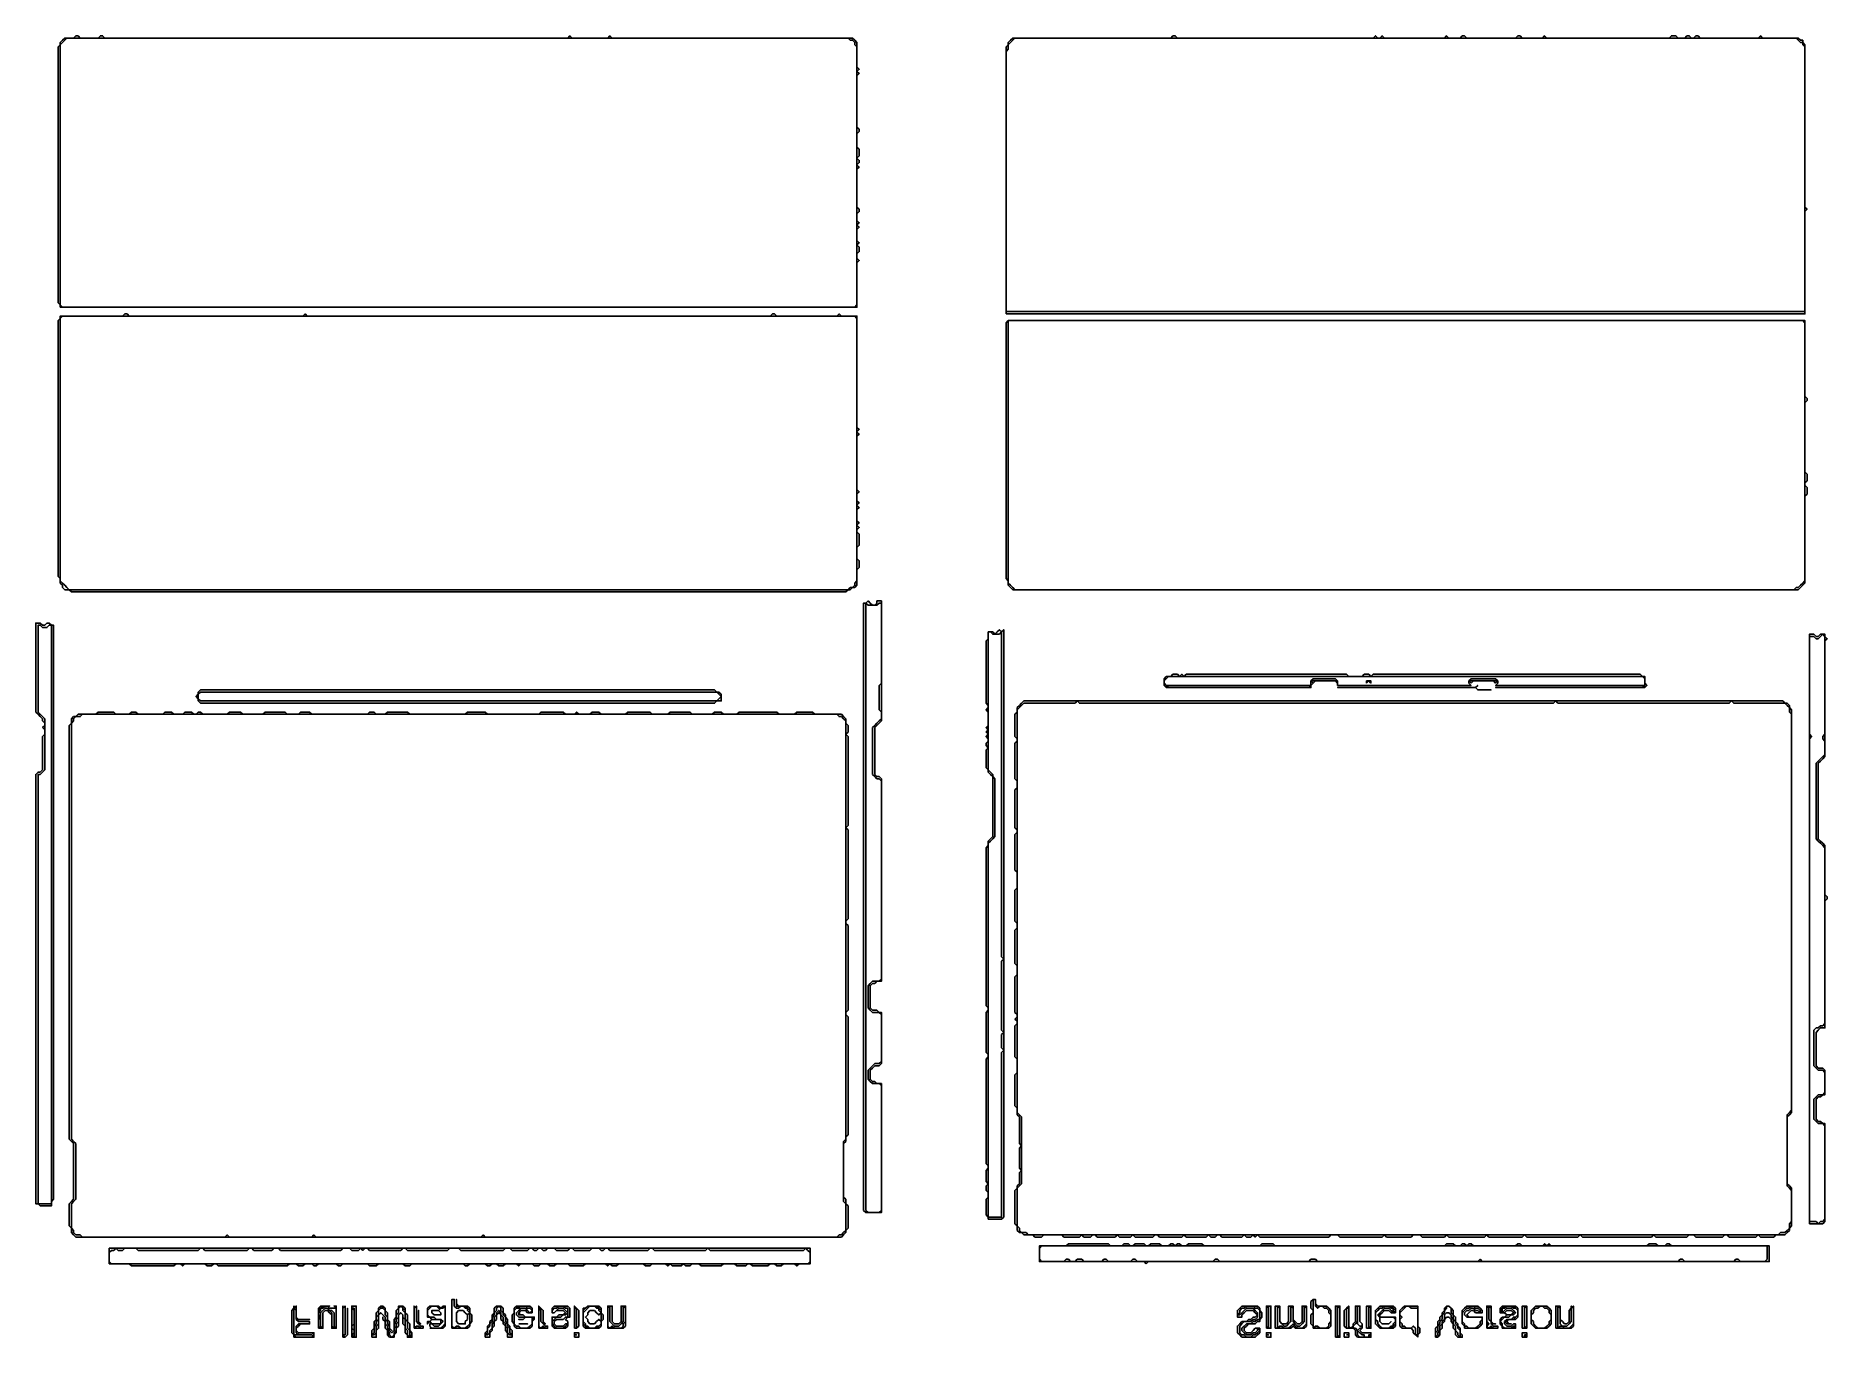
# Model space of a CAD drawing. Header units: metres. Extents: x 110 to 915, y 38 to 623.
import ezdxf

# ---------------------------------------------------------------- set-up
doc = ezdxf.new("R2010")
doc.units = ezdxf.units.M

msp = doc.modelspace()

# ---------------------------------------------------------------- linework, layer by layer
for points in [[(122, 501, 0), (121, 502, 0), (121, 503, 0), (121, 504, 0), (121, 505, 0), (121, 506, 0), (121, 507, 0), (121, 508, 0), (121, 509, 0), (121, 510, 0), (121, 511, 0), (121, 512, 0), (121, 513, 0), (121, 514, 0), (121, 515, 0), (121, 516, 0), (121, 517, 0), (121, 518, 0), (121, 519, 0), (121, 520, 0), (121, 521, 0), (121, 522, 0), (121, 523, 0), (121, 524, 0), (121, 525, 0), (121, 526, 0), (121, 527, 0), (121, 528, 0), (121, 529, 0), (121, 530, 0), (121, 531, 0), (121, 532, 0), (121, 533, 0), (121, 534, 0), (121, 535, 0), (121, 536, 0), (121, 537, 0), (121, 538, 0), (121, 539, 0), (121, 540, 0), (121, 541, 0), (121, 542, 0), (121, 543, 0), (121, 544, 0), (121, 545, 0), (121, 546, 0), (121, 547, 0), (121, 548, 0), (121, 549, 0), (121, 550, 0), (121, 551, 0), (121, 552, 0), (121, 553, 0), (121, 554, 0), (121, 555, 0), (121, 556, 0), (121, 557, 0), (121, 558, 0), (121, 559, 0), (121, 560, 0), (121, 561, 0), (121, 562, 0), (121, 563, 0), (121, 564, 0), (121, 565, 0), (121, 566, 0), (121, 567, 0), (121, 568, 0), (121, 569, 0), (121, 570, 0), (121, 571, 0), (121, 572, 0), (121, 573, 0), (121, 574, 0), (121, 575, 0), (121, 576, 0), (121, 577, 0), (121, 578, 0), (121, 579, 0), (121, 580, 0), (121, 581, 0), (121, 582, 0), (121, 583, 0), (121, 584, 0), (121, 585, 0), (121, 586, 0), (121, 587, 0), (121, 588, 0), (121, 589, 0), (121, 590, 0), (121, 591, 0), (121, 592, 0), (121, 593, 0), (121, 594, 0), (121, 595, 0), (121, 596, 0), (121, 597, 0), (121, 598, 0), (121, 599, 0), (121, 600, 0), (121, 601, 0), (121, 602, 0), (121, 603, 0), (121, 604, 0), (121, 605, 0), (121, 606, 0), (121, 607, 0), (121, 608, 0), (121, 609, 0), (121, 610, 0), (121, 611, 0), (121, 612, 0), (121, 613, 0), (121, 614, 0), (121, 615, 0), (121, 616, 0), (121, 617, 0), (121, 618, 0), (121, 619, 0), (122, 620, 0), (123, 621, 0), (124, 622, 0), (125, 622, 0), (126, 622, 0), (127, 622, 0), (128, 622, 0), (129, 622, 0), (130, 622, 0), (131, 622, 0), (132, 622, 0), (133, 622, 0), (134, 622, 0), (135, 622, 0), (136, 622, 0), (137, 622, 0), (138, 622, 0), (139, 622, 0), (140, 622, 0), (141, 622, 0), (142, 622, 0), (143, 622, 0), (144, 622, 0), (145, 622, 0), (146, 622, 0), (147, 622, 0), (148, 622, 0), (149, 622, 0), (150, 622, 0), (151, 622, 0), (152, 622, 0), (153, 622, 0), (154, 622, 0), (155, 622, 0), (156, 622, 0), (157, 622, 0), (158, 622, 0), (159, 622, 0), (160, 622, 0), (161, 622, 0), (162, 622, 0), (163, 622, 0), (164, 622, 0), (165, 622, 0), (166, 622, 0), (167, 622, 0), (168, 622, 0), (169, 622, 0), (170, 622, 0), (171, 622, 0), (172, 622, 0), (173, 622, 0), (174, 622, 0), (175, 622, 0), (176, 622, 0), (177, 622, 0), (178, 622, 0), (179, 622, 0), (180, 622, 0), (181, 622, 0), (182, 622, 0), (183, 622, 0), (184, 622, 0), (185, 622, 0), (186, 622, 0), (187, 622, 0), (188, 622, 0), (189, 622, 0), (190, 622, 0), (191, 622, 0), (192, 622, 0), (193, 622, 0), (194, 622, 0), (195, 622, 0), (196, 622, 0), (197, 622, 0), (198, 622, 0), (199, 622, 0), (200, 622, 0), (201, 622, 0), (202, 622, 0), (203, 622, 0), (204, 622, 0), (205, 622, 0), (206, 622, 0), (207, 622, 0), (208, 622, 0), (209, 622, 0), (210, 622, 0), (211, 622, 0), (212, 622, 0), (213, 622, 0), (214, 622, 0), (215, 622, 0), (216, 622, 0), (217, 622, 0), (218, 622, 0), (219, 622, 0), (220, 622, 0), (221, 622, 0), (222, 622, 0), (223, 622, 0), (224, 622, 0), (225, 622, 0), (226, 622, 0), (227, 622, 0), (228, 622, 0), (229, 622, 0), (230, 622, 0), (231, 622, 0), (232, 622, 0), (233, 622, 0), (234, 622, 0), (235, 622, 0), (236, 622, 0), (237, 622, 0), (238, 622, 0), (239, 622, 0), (240, 622, 0), (241, 622, 0), (242, 622, 0), (243, 622, 0), (244, 622, 0), (245, 622, 0), (246, 622, 0), (247, 622, 0), (248, 622, 0), (249, 622, 0), (250, 622, 0), (251, 622, 0), (252, 622, 0), (253, 622, 0), (254, 622, 0), (255, 622, 0), (256, 622, 0), (257, 622, 0), (258, 622, 0), (259, 622, 0), (260, 622, 0), (261, 622, 0), (262, 622, 0), (263, 622, 0), (264, 622, 0), (265, 622, 0), (266, 622, 0), (267, 622, 0), (268, 622, 0), (269, 622, 0), (270, 622, 0), (271, 622, 0), (272, 622, 0), (273, 622, 0), (274, 622, 0), (275, 622, 0), (276, 622, 0), (277, 622, 0), (278, 622, 0), (279, 622, 0), (280, 622, 0), (281, 622, 0), (282, 622, 0), (283, 622, 0), (284, 622, 0), (285, 622, 0), (286, 622, 0), (287, 622, 0), (288, 622, 0), (289, 622, 0), (290, 622, 0), (291, 622, 0), (292, 622, 0), (293, 622, 0), (294, 622, 0), (295, 622, 0), (296, 622, 0), (297, 622, 0), (298, 622, 0), (299, 622, 0), (300, 622, 0), (301, 622, 0), (302, 622, 0), (303, 622, 0), (304, 622, 0), (305, 622, 0), (306, 622, 0), (307, 622, 0), (308, 622, 0), (309, 622, 0), (310, 622, 0), (311, 622, 0), (312, 622, 0), (313, 622, 0), (314, 622, 0), (315, 622, 0), (316, 622, 0), (317, 622, 0), (318, 622, 0), (319, 622, 0), (320, 622, 0), (321, 622, 0), (322, 622, 0), (323, 622, 0), (324, 622, 0), (325, 622, 0), (326, 622, 0), (327, 622, 0), (328, 622, 0), (329, 622, 0), (330, 622, 0), (331, 622, 0), (332, 622, 0), (333, 622, 0), (334, 622, 0), (335, 622, 0), (336, 622, 0), (337, 622, 0), (338, 622, 0), (339, 622, 0), (340, 622, 0), (341, 622, 0), (342, 622, 0), (343, 622, 0), (344, 622, 0), (345, 622, 0), (346, 622, 0), (347, 622, 0), (348, 622, 0), (349, 622, 0), (350, 622, 0), (351, 622, 0), (352, 622, 0), (353, 622, 0), (354, 622, 0), (355, 622, 0), (356, 622, 0), (357, 622, 0), (358, 622, 0), (359, 622, 0), (360, 622, 0), (361, 622, 0), (362, 622, 0), (363, 622, 0), (364, 622, 0), (365, 622, 0), (366, 622, 0), (367, 622, 0), (368, 622, 0), (369, 622, 0), (370, 622, 0), (371, 622, 0), (372, 622, 0), (373, 622, 0), (374, 622, 0), (375, 622, 0), (376, 622, 0), (377, 622, 0), (378, 622, 0), (379, 622, 0), (380, 622, 0), (381, 622, 0), (382, 622, 0), (383, 622, 0), (384, 622, 0), (385, 622, 0), (386, 622, 0), (387, 622, 0), (388, 622, 0), (389, 622, 0), (390, 622, 0), (391, 622, 0), (392, 622, 0), (393, 622, 0), (394, 622, 0), (395, 622, 0), (396, 622, 0), (397, 622, 0), (398, 622, 0), (399, 622, 0), (400, 622, 0), (401, 622, 0), (402, 622, 0), (403, 622, 0), (404, 622, 0), (405, 622, 0), (406, 622, 0), (407, 622, 0), (408, 622, 0), (409, 622, 0), (410, 622, 0), (411, 622, 0), (412, 622, 0), (413, 622, 0), (414, 622, 0), (415, 622, 0), (416, 622, 0), (417, 622, 0), (418, 622, 0), (419, 622, 0), (420, 622, 0), (421, 622, 0), (422, 622, 0), (423, 622, 0), (424, 622, 0), (425, 622, 0), (426, 622, 0), (427, 622, 0), (428, 622, 0), (429, 622, 0), (430, 622, 0), (431, 622, 0), (432, 622, 0), (433, 622, 0), (434, 622, 0), (435, 622, 0), (436, 622, 0), (437, 622, 0), (438, 622, 0), (439, 622, 0), (440, 622, 0), (441, 622, 0), (442, 622, 0), (443, 622, 0), (444, 622, 0), (445, 622, 0), (446, 622, 0), (447, 622, 0), (448, 622, 0), (449, 622, 0), (450, 622, 0), (451, 622, 0), (452, 622, 0), (453, 622, 0), (454, 622, 0), (455, 622, 0), (456, 622, 0), (457, 622, 0), (458, 622, 0), (459, 622, 0), (460, 622, 0), (461, 622, 0), (462, 622, 0), (463, 622, 0), (464, 622, 0), (465, 622, 0), (466, 622, 0), (467, 622, 0), (468, 622, 0), (469, 622, 0), (470, 622, 0), (471, 622, 0), (472, 622, 0), (473, 622, 0), (474, 622, 0), (475, 622, 0), (476, 621, 0), (477, 621, 0), (478, 620, 0), (478, 619, 0), (479, 618, 0), (479, 617, 0), (479, 616, 0), (479, 615, 0), (479, 614, 0), (479, 613, 0), (479, 612, 0), (479, 611, 0), (479, 610, 0), (479, 609, 0), (479, 608, 0), (479, 607, 0), (479, 606, 0), (479, 605, 0), (479, 604, 0), (479, 603, 0), (479, 602, 0), (479, 601, 0), (479, 600, 0), (479, 599, 0), (479, 598, 0), (479, 597, 0), (479, 596, 0), (479, 595, 0), (479, 594, 0), (479, 593, 0), (479, 592, 0), (479, 591, 0), (479, 590, 0), (479, 589, 0), (479, 588, 0), (479, 587, 0), (479, 586, 0), (479, 585, 0), (479, 584, 0), (479, 583, 0), (479, 582, 0), (479, 581, 0), (479, 580, 0), (479, 579, 0), (479, 578, 0), (479, 577, 0), (479, 576, 0), (479, 575, 0), (479, 574, 0), (479, 573, 0), (479, 572, 0), (479, 571, 0), (479, 570, 0), (479, 569, 0), (479, 568, 0), (479, 567, 0), (479, 566, 0), (479, 565, 0), (479, 564, 0), (479, 563, 0), (479, 562, 0), (479, 561, 0), (479, 560, 0), (479, 559, 0), (479, 558, 0), (479, 557, 0), (479, 556, 0), (479, 555, 0), (479, 554, 0), (479, 553, 0), (479, 552, 0), (479, 551, 0), (479, 550, 0), (479, 549, 0), (479, 548, 0), (479, 547, 0), (479, 546, 0), (479, 545, 0), (479, 544, 0), (479, 543, 0), (479, 542, 0), (479, 541, 0), (479, 540, 0), (479, 539, 0), (479, 538, 0), (479, 537, 0), (479, 536, 0), (479, 535, 0), (479, 534, 0), (479, 533, 0), (479, 532, 0), (479, 531, 0), (479, 530, 0), (479, 529, 0), (479, 528, 0), (479, 527, 0), (479, 526, 0), (479, 525, 0), (479, 524, 0), (479, 523, 0), (479, 522, 0), (479, 521, 0), (479, 520, 0), (479, 519, 0), (479, 518, 0), (479, 517, 0), (479, 516, 0), (479, 515, 0), (479, 514, 0), (479, 513, 0), (479, 512, 0), (479, 511, 0), (479, 510, 0), (479, 509, 0), (479, 508, 0), (479, 507, 0), (479, 506, 0), (479, 505, 0), (479, 504, 0), (479, 503, 0), (479, 502, 0), (478, 501, 0), (477, 501, 0), (476, 501, 0), (475, 501, 0), (474, 501, 0), (473, 501, 0), (472, 501, 0), (471, 501, 0), (470, 501, 0), (469, 501, 0), (468, 501, 0), (467, 501, 0), (466, 501, 0), (465, 501, 0), (464, 501, 0), (463, 501, 0), (462, 501, 0), (461, 501, 0), (460, 501, 0), (459, 501, 0), (458, 501, 0), (457, 501, 0), (456, 501, 0), (455, 501, 0), (454, 501, 0), (453, 501, 0), (452, 501, 0), (451, 501, 0), (450, 501, 0), (449, 501, 0), (448, 501, 0), (447, 501, 0), (446, 501, 0), (445, 501, 0), (444, 501, 0), (443, 501, 0), (442, 501, 0), (441, 501, 0), (440, 501, 0), (439, 501, 0), (438, 501, 0), (437, 501, 0), (436, 501, 0), (435, 501, 0), (434, 501, 0), (433, 501, 0), (432, 501, 0), (431, 501, 0), (430, 501, 0), (429, 501, 0), (428, 501, 0), (427, 501, 0), (426, 501, 0), (425, 501, 0), (424, 501, 0), (423, 501, 0), (422, 501, 0), (421, 501, 0), (420, 501, 0), (419, 501, 0), (418, 501, 0), (417, 501, 0), (416, 501, 0), (415, 501, 0), (414, 501, 0), (413, 501, 0), (412, 501, 0), (411, 501, 0), (410, 501, 0), (409, 501, 0), (408, 501, 0), (407, 501, 0), (406, 501, 0), (405, 501, 0), (404, 501, 0), (403, 501, 0), (402, 501, 0), (401, 501, 0), (400, 501, 0), (399, 501, 0), (398, 501, 0), (397, 501, 0), (396, 501, 0), (395, 501, 0), (394, 501, 0), (393, 501, 0), (392, 501, 0), (391, 501, 0), (390, 501, 0), (389, 501, 0), (388, 501, 0), (387, 501, 0), (386, 501, 0), (385, 501, 0), (384, 501, 0), (383, 501, 0), (382, 501, 0), (381, 501, 0), (380, 501, 0), (379, 501, 0), (378, 501, 0), (377, 501, 0), (376, 501, 0), (375, 501, 0), (374, 501, 0), (373, 501, 0), (372, 501, 0), (371, 501, 0), (370, 501, 0), (369, 501, 0), (368, 501, 0), (367, 501, 0), (366, 501, 0), (365, 501, 0), (364, 501, 0), (363, 501, 0), (362, 501, 0), (361, 501, 0), (360, 501, 0), (359, 501, 0), (358, 501, 0), (357, 501, 0), (356, 501, 0), (355, 501, 0), (354, 501, 0), (353, 501, 0), (352, 501, 0), (351, 501, 0), (350, 501, 0), (349, 501, 0), (348, 501, 0), (347, 501, 0), (346, 501, 0), (345, 501, 0), (344, 501, 0), (343, 501, 0), (342, 501, 0), (341, 501, 0), (340, 501, 0), (339, 501, 0), (338, 501, 0), (337, 501, 0), (336, 501, 0), (335, 501, 0), (334, 501, 0), (333, 501, 0), (332, 501, 0), (331, 501, 0), (330, 501, 0), (329, 501, 0), (328, 501, 0), (327, 501, 0), (326, 501, 0), (325, 501, 0), (324, 501, 0), (323, 501, 0), (322, 501, 0), (321, 501, 0), (320, 501, 0), (319, 501, 0), (318, 501, 0), (317, 501, 0), (316, 501, 0), (315, 501, 0), (314, 501, 0), (313, 501, 0), (312, 501, 0), (311, 501, 0), (310, 501, 0), (309, 501, 0), (308, 501, 0), (307, 501, 0), (306, 501, 0), (305, 501, 0), (304, 501, 0), (303, 501, 0), (302, 501, 0), (301, 501, 0), (300, 501, 0), (299, 501, 0), (298, 501, 0), (297, 501, 0), (296, 501, 0), (295, 501, 0), (294, 501, 0), (293, 501, 0), (292, 501, 0), (291, 501, 0), (290, 501, 0), (289, 501, 0), (288, 501, 0), (287, 501, 0), (286, 501, 0), (285, 501, 0), (284, 501, 0), (283, 501, 0), (282, 501, 0), (281, 501, 0), (280, 501, 0), (279, 501, 0), (278, 501, 0), (277, 501, 0), (276, 501, 0), (275, 501, 0), (274, 501, 0), (273, 501, 0), (272, 501, 0), (271, 501, 0), (270, 501, 0), (269, 501, 0), (268, 501, 0), (267, 501, 0), (266, 501, 0), (265, 501, 0), (264, 501, 0), (263, 501, 0), (262, 501, 0), (261, 501, 0), (260, 501, 0), (259, 501, 0), (258, 501, 0), (257, 501, 0), (256, 501, 0), (255, 501, 0), (254, 501, 0), (253, 501, 0), (252, 501, 0), (251, 501, 0), (250, 501, 0), (249, 501, 0), (248, 501, 0), (247, 501, 0), (246, 501, 0), (245, 501, 0), (244, 501, 0), (243, 501, 0), (242, 501, 0), (241, 501, 0), (240, 501, 0), (239, 501, 0), (238, 501, 0), (237, 501, 0), (236, 501, 0), (235, 501, 0), (234, 501, 0), (233, 501, 0), (232, 501, 0), (231, 501, 0), (230, 501, 0), (229, 501, 0), (228, 501, 0), (227, 501, 0), (226, 501, 0), (225, 501, 0), (224, 501, 0), (223, 501, 0), (222, 501, 0), (221, 501, 0), (220, 501, 0), (219, 501, 0), (218, 501, 0), (217, 501, 0), (216, 501, 0), (215, 501, 0), (214, 501, 0), (213, 501, 0), (212, 501, 0), (211, 501, 0), (210, 501, 0), (209, 501, 0), (208, 501, 0), (207, 501, 0), (206, 501, 0), (205, 501, 0), (204, 501, 0), (203, 501, 0), (202, 501, 0), (201, 501, 0), (200, 501, 0), (199, 501, 0), (198, 501, 0), (197, 501, 0), (196, 501, 0), (195, 501, 0), (194, 501, 0), (193, 501, 0), (192, 501, 0), (191, 501, 0), (190, 501, 0), (189, 501, 0), (188, 501, 0), (187, 501, 0), (186, 501, 0), (185, 501, 0), (184, 501, 0), (183, 501, 0), (182, 501, 0), (181, 501, 0), (180, 501, 0), (179, 501, 0), (178, 501, 0), (177, 501, 0), (176, 501, 0), (175, 501, 0), (174, 501, 0), (173, 501, 0), (172, 501, 0), (171, 501, 0), (170, 501, 0), (169, 501, 0), (168, 501, 0), (167, 501, 0), (166, 501, 0), (165, 501, 0), (164, 501, 0), (163, 501, 0), (162, 501, 0), (161, 501, 0), (160, 501, 0), (159, 501, 0), (158, 501, 0), (157, 501, 0), (156, 501, 0), (155, 501, 0), (154, 501, 0), (153, 501, 0), (152, 501, 0), (151, 501, 0), (150, 501, 0), (149, 501, 0), (148, 501, 0), (147, 501, 0), (146, 501, 0), (145, 501, 0), (144, 501, 0), (143, 501, 0), (142, 501, 0), (141, 501, 0), (140, 501, 0), (139, 501, 0), (138, 501, 0), (137, 501, 0), (136, 501, 0), (135, 501, 0), (134, 501, 0), (133, 501, 0), (132, 501, 0), (131, 501, 0), (130, 501, 0), (129, 501, 0), (128, 501, 0), (127, 501, 0), (126, 501, 0), (125, 501, 0), (124, 501, 0), (123, 501, 0)], [(546, 499, 0), (546, 500, 0), (546, 501, 0), (546, 502, 0), (546, 503, 0), (546, 504, 0), (546, 505, 0), (546, 506, 0), (546, 507, 0), (546, 508, 0), (546, 509, 0), (546, 510, 0), (546, 511, 0), (546, 512, 0), (546, 513, 0), (546, 514, 0), (546, 515, 0), (546, 516, 0), (546, 517, 0), (546, 518, 0), (546, 519, 0), (546, 520, 0), (546, 521, 0), (546, 522, 0), (546, 523, 0), (546, 524, 0), (546, 525, 0), (546, 526, 0), (546, 527, 0), (546, 528, 0), (546, 529, 0), (546, 530, 0), (546, 531, 0), (546, 532, 0), (546, 533, 0), (546, 534, 0), (546, 535, 0), (546, 536, 0), (546, 537, 0), (546, 538, 0), (546, 539, 0), (546, 540, 0), (546, 541, 0), (546, 542, 0), (546, 543, 0), (546, 544, 0), (546, 545, 0), (546, 546, 0), (546, 547, 0), (546, 548, 0), (546, 549, 0), (546, 550, 0), (546, 551, 0), (546, 552, 0), (546, 553, 0), (546, 554, 0), (546, 555, 0), (546, 556, 0), (546, 557, 0), (546, 558, 0), (546, 559, 0), (546, 560, 0), (546, 561, 0), (546, 562, 0), (546, 563, 0), (546, 564, 0), (546, 565, 0), (546, 566, 0), (546, 567, 0), (546, 568, 0), (546, 569, 0), (546, 570, 0), (546, 571, 0), (546, 572, 0), (546, 573, 0), (546, 574, 0), (546, 575, 0), (546, 576, 0), (546, 577, 0), (546, 578, 0), (546, 579, 0), (546, 580, 0), (546, 581, 0), (546, 582, 0), (546, 583, 0), (546, 584, 0), (546, 585, 0), (546, 586, 0), (546, 587, 0), (546, 588, 0), (546, 589, 0), (546, 590, 0), (546, 591, 0), (546, 592, 0), (546, 593, 0), (546, 594, 0), (546, 595, 0), (546, 596, 0), (546, 597, 0), (546, 598, 0), (546, 599, 0), (546, 600, 0), (546, 601, 0), (546, 602, 0), (546, 603, 0), (546, 604, 0), (546, 605, 0), (546, 606, 0), (546, 607, 0), (546, 608, 0), (546, 609, 0), (546, 610, 0), (546, 611, 0), (546, 612, 0), (546, 613, 0), (546, 614, 0), (546, 615, 0), (546, 616, 0), (547, 617, 0), (547, 618, 0), (547, 619, 0), (548, 620, 0), (549, 621, 0), (550, 622, 0), (551, 622, 0), (552, 622, 0), (553, 622, 0), (554, 622, 0), (555, 622, 0), (556, 622, 0), (557, 622, 0), (558, 622, 0), (559, 622, 0), (560, 622, 0), (561, 622, 0), (562, 622, 0), (563, 622, 0), (564, 622, 0), (565, 622, 0), (566, 622, 0), (567, 622, 0), (568, 622, 0), (569, 622, 0), (570, 622, 0), (571, 622, 0), (572, 622, 0), (573, 622, 0), (574, 622, 0), (575, 622, 0), (576, 622, 0), (577, 622, 0), (578, 622, 0), (579, 622, 0), (580, 622, 0), (581, 622, 0), (582, 622, 0), (583, 622, 0), (584, 622, 0), (585, 622, 0), (586, 622, 0), (587, 622, 0), (588, 622, 0), (589, 622, 0), (590, 622, 0), (591, 622, 0), (592, 622, 0), (593, 622, 0), (594, 622, 0), (595, 622, 0), (596, 622, 0), (597, 622, 0), (598, 622, 0), (599, 622, 0), (600, 622, 0), (601, 622, 0), (602, 622, 0), (603, 622, 0), (604, 622, 0), (605, 622, 0), (606, 622, 0), (607, 622, 0), (608, 622, 0), (609, 622, 0), (610, 622, 0), (611, 622, 0), (612, 622, 0), (613, 622, 0), (614, 622, 0), (615, 622, 0), (616, 622, 0), (617, 622, 0), (618, 622, 0), (619, 622, 0), (620, 622, 0), (621, 622, 0), (622, 622, 0), (623, 622, 0), (624, 622, 0), (625, 622, 0), (626, 622, 0), (627, 622, 0), (628, 622, 0), (629, 622, 0), (630, 622, 0), (631, 622, 0), (632, 622, 0), (633, 622, 0), (634, 622, 0), (635, 622, 0), (636, 622, 0), (637, 622, 0), (638, 622, 0), (639, 622, 0), (640, 622, 0), (641, 622, 0), (642, 622, 0), (643, 622, 0), (644, 622, 0), (645, 622, 0), (646, 622, 0), (647, 622, 0), (648, 622, 0), (649, 622, 0), (650, 622, 0), (651, 622, 0), (652, 622, 0), (653, 622, 0), (654, 622, 0), (655, 622, 0), (656, 622, 0), (657, 622, 0), (658, 622, 0), (659, 622, 0), (660, 622, 0), (661, 622, 0), (662, 622, 0), (663, 622, 0), (664, 622, 0), (665, 622, 0), (666, 622, 0), (667, 622, 0), (668, 622, 0), (669, 622, 0), (670, 622, 0), (671, 622, 0), (672, 622, 0), (673, 622, 0), (674, 622, 0), (675, 622, 0), (676, 622, 0), (677, 622, 0), (678, 622, 0), (679, 622, 0), (680, 622, 0), (681, 622, 0), (682, 622, 0), (683, 622, 0), (684, 622, 0), (685, 622, 0), (686, 622, 0), (687, 622, 0), (688, 622, 0), (689, 622, 0), (690, 622, 0), (691, 622, 0), (692, 622, 0), (693, 622, 0), (694, 622, 0), (695, 622, 0), (696, 622, 0), (697, 622, 0), (698, 622, 0), (699, 622, 0), (700, 622, 0), (701, 622, 0), (702, 622, 0), (703, 622, 0), (704, 622, 0), (705, 622, 0), (706, 622, 0), (707, 622, 0), (708, 622, 0), (709, 622, 0), (710, 622, 0), (711, 622, 0), (712, 622, 0), (713, 622, 0), (714, 622, 0), (715, 622, 0), (716, 622, 0), (717, 622, 0), (718, 622, 0), (719, 622, 0), (720, 622, 0), (721, 622, 0), (722, 622, 0), (723, 622, 0), (724, 622, 0), (725, 622, 0), (726, 622, 0), (727, 622, 0), (728, 622, 0), (729, 622, 0), (730, 622, 0), (731, 622, 0), (732, 622, 0), (733, 622, 0), (734, 622, 0), (735, 622, 0), (736, 622, 0), (737, 622, 0), (738, 622, 0), (739, 622, 0), (740, 622, 0), (741, 622, 0), (742, 622, 0), (743, 622, 0), (744, 622, 0), (745, 622, 0), (746, 622, 0), (747, 622, 0), (748, 622, 0), (749, 622, 0), (750, 622, 0), (751, 622, 0), (752, 622, 0), (753, 622, 0), (754, 622, 0), (755, 622, 0), (756, 622, 0), (757, 622, 0), (758, 622, 0), (759, 622, 0), (760, 622, 0), (761, 622, 0), (762, 622, 0), (763, 622, 0), (764, 622, 0), (765, 622, 0), (766, 622, 0), (767, 622, 0), (768, 622, 0), (769, 622, 0), (770, 622, 0), (771, 622, 0), (772, 622, 0), (773, 622, 0), (774, 622, 0), (775, 622, 0), (776, 622, 0), (777, 622, 0), (778, 622, 0), (779, 622, 0), (780, 622, 0), (781, 622, 0), (782, 622, 0), (783, 622, 0), (784, 622, 0), (785, 622, 0), (786, 622, 0), (787, 622, 0), (788, 622, 0), (789, 622, 0), (790, 622, 0), (791, 622, 0), (792, 622, 0), (793, 622, 0), (794, 622, 0), (795, 622, 0), (796, 622, 0), (797, 622, 0), (798, 622, 0), (799, 622, 0), (800, 622, 0), (801, 622, 0), (802, 622, 0), (803, 622, 0), (804, 622, 0), (805, 622, 0), (806, 622, 0), (807, 622, 0), (808, 622, 0), (809, 622, 0), (810, 622, 0), (811, 622, 0), (812, 622, 0), (813, 622, 0), (814, 622, 0), (815, 622, 0), (816, 622, 0), (817, 622, 0), (818, 622, 0), (819, 622, 0), (820, 622, 0), (821, 622, 0), (822, 622, 0), (823, 622, 0), (824, 622, 0), (825, 622, 0), (826, 622, 0), (827, 622, 0), (828, 622, 0), (829, 622, 0), (830, 622, 0), (831, 622, 0), (832, 622, 0), (833, 622, 0), (834, 622, 0), (835, 622, 0), (836, 622, 0), (837, 622, 0), (838, 622, 0), (839, 622, 0), (840, 622, 0), (841, 622, 0), (842, 622, 0), (843, 622, 0), (844, 622, 0), (845, 622, 0), (846, 622, 0), (847, 622, 0), (848, 622, 0), (849, 622, 0), (850, 622, 0), (851, 622, 0), (852, 622, 0), (853, 622, 0), (854, 622, 0), (855, 622, 0), (856, 622, 0), (857, 622, 0), (858, 622, 0), (859, 622, 0), (860, 622, 0), (861, 622, 0), (862, 622, 0), (863, 622, 0), (864, 622, 0), (865, 622, 0), (866, 622, 0), (867, 622, 0), (868, 622, 0), (869, 622, 0), (870, 622, 0), (871, 622, 0), (872, 622, 0), (873, 622, 0), (874, 622, 0), (875, 622, 0), (876, 622, 0), (877, 622, 0), (878, 622, 0), (879, 622, 0), (880, 622, 0), (881, 622, 0), (882, 622, 0), (883, 622, 0), (884, 622, 0), (885, 622, 0), (886, 622, 0), (887, 622, 0), (888, 622, 0), (889, 622, 0), (890, 622, 0), (891, 622, 0), (892, 622, 0), (893, 622, 0), (894, 622, 0), (895, 622, 0), (896, 622, 0), (897, 622, 0), (898, 622, 0), (899, 622, 0), (900, 622, 0), (901, 622, 0), (902, 621, 0), (903, 620, 0), (904, 620, 0), (904, 619, 0), (905, 618, 0), (905, 617, 0), (905, 616, 0), (905, 615, 0), (905, 614, 0), (905, 613, 0), (905, 612, 0), (905, 611, 0), (905, 610, 0), (905, 609, 0), (905, 608, 0), (905, 607, 0), (905, 606, 0), (905, 605, 0), (905, 604, 0), (905, 603, 0), (905, 602, 0), (905, 601, 0), (905, 600, 0), (905, 599, 0), (905, 598, 0), (905, 597, 0), (905, 596, 0), (905, 595, 0), (905, 594, 0), (905, 593, 0), (905, 592, 0), (905, 591, 0), (905, 590, 0), (905, 589, 0), (905, 588, 0), (905, 587, 0), (905, 586, 0), (905, 585, 0), (905, 584, 0), (905, 583, 0), (905, 582, 0), (905, 581, 0), (905, 580, 0), (905, 579, 0), (905, 578, 0), (905, 577, 0), (905, 576, 0), (905, 575, 0), (905, 574, 0), (905, 573, 0), (905, 572, 0), (905, 571, 0), (905, 570, 0), (905, 569, 0), (905, 568, 0), (905, 567, 0), (905, 566, 0), (905, 565, 0), (905, 564, 0), (905, 563, 0), (905, 562, 0), (905, 561, 0), (905, 560, 0), (905, 559, 0), (905, 558, 0), (905, 557, 0), (905, 556, 0), (905, 555, 0), (905, 554, 0), (905, 553, 0), (905, 552, 0), (905, 551, 0), (905, 550, 0), (905, 549, 0), (905, 548, 0), (905, 547, 0), (905, 546, 0), (905, 545, 0), (905, 544, 0), (905, 543, 0), (905, 542, 0), (905, 541, 0), (905, 540, 0), (905, 539, 0), (905, 538, 0), (905, 537, 0), (905, 536, 0), (905, 535, 0), (905, 534, 0), (905, 533, 0), (905, 532, 0), (905, 531, 0), (905, 530, 0), (905, 529, 0), (905, 528, 0), (905, 527, 0), (905, 526, 0), (905, 525, 0), (905, 524, 0), (905, 523, 0), (905, 522, 0), (905, 521, 0), (905, 520, 0), (905, 519, 0), (905, 518, 0), (905, 517, 0), (905, 516, 0), (905, 515, 0), (905, 514, 0), (905, 513, 0), (905, 512, 0), (905, 511, 0), (905, 510, 0), (905, 509, 0), (905, 508, 0), (905, 507, 0), (905, 506, 0), (905, 505, 0), (905, 504, 0), (905, 503, 0), (905, 502, 0), (905, 501, 0), (905, 500, 0), (905, 499, 0), (904, 499, 0), (903, 499, 0), (902, 499, 0), (901, 499, 0), (900, 499, 0), (899, 499, 0), (898, 499, 0), (897, 499, 0), (896, 499, 0), (895, 499, 0), (894, 499, 0), (893, 499, 0), (892, 499, 0), (891, 499, 0), (890, 499, 0), (889, 499, 0), (888, 499, 0), (887, 499, 0), (886, 499, 0), (885, 499, 0), (884, 499, 0), (883, 499, 0), (882, 499, 0), (881, 499, 0), (880, 499, 0), (879, 499, 0), (878, 499, 0), (877, 499, 0), (876, 499, 0), (875, 499, 0), (874, 499, 0), (873, 499, 0), (872, 499, 0), (871, 499, 0), (870, 499, 0), (869, 499, 0), (868, 499, 0), (867, 499, 0), (866, 499, 0), (865, 499, 0), (864, 499, 0), (863, 499, 0), (862, 499, 0), (861, 499, 0), (860, 499, 0), (859, 499, 0), (858, 499, 0), (857, 499, 0), (856, 499, 0), (855, 499, 0), (854, 499, 0), (853, 499, 0), (852, 499, 0), (851, 499, 0), (850, 499, 0), (849, 499, 0), (848, 499, 0), (847, 499, 0), (846, 499, 0), (845, 499, 0), (844, 499, 0), (843, 499, 0), (842, 499, 0), (841, 499, 0), (840, 499, 0), (839, 499, 0), (838, 499, 0), (837, 499, 0), (836, 499, 0), (835, 499, 0), (834, 499, 0), (833, 499, 0), (832, 499, 0), (831, 499, 0), (830, 499, 0), (829, 499, 0), (828, 499, 0), (827, 499, 0), (826, 499, 0), (825, 499, 0), (824, 499, 0), (823, 499, 0), (822, 499, 0), (821, 499, 0), (820, 499, 0), (819, 499, 0), (818, 499, 0), (817, 499, 0), (816, 499, 0), (815, 499, 0), (814, 499, 0), (813, 499, 0), (812, 499, 0), (811, 499, 0), (810, 499, 0), (809, 499, 0), (808, 499, 0), (807, 499, 0), (806, 499, 0), (805, 499, 0), (804, 499, 0), (803, 499, 0), (802, 499, 0), (801, 499, 0), (800, 499, 0), (799, 499, 0), (798, 499, 0), (797, 499, 0), (796, 499, 0), (795, 499, 0), (794, 499, 0), (793, 499, 0), (792, 499, 0), (791, 499, 0), (790, 499, 0), (789, 499, 0), (788, 499, 0), (787, 499, 0), (786, 499, 0), (785, 499, 0), (784, 499, 0), (783, 499, 0), (782, 499, 0), (781, 499, 0), (780, 499, 0), (779, 499, 0), (778, 499, 0), (777, 499, 0), (776, 499, 0), (775, 499, 0), (774, 499, 0), (773, 499, 0), (772, 499, 0), (771, 499, 0), (770, 499, 0), (769, 499, 0), (768, 499, 0), (767, 499, 0), (766, 499, 0), (765, 499, 0), (764, 499, 0), (763, 499, 0), (762, 499, 0), (761, 499, 0), (760, 499, 0), (759, 499, 0), (758, 499, 0), (757, 499, 0), (756, 499, 0), (755, 499, 0), (754, 499, 0), (753, 499, 0), (752, 499, 0), (751, 499, 0), (750, 499, 0), (749, 499, 0), (748, 499, 0), (747, 499, 0), (746, 499, 0), (745, 499, 0), (744, 499, 0), (743, 499, 0), (742, 499, 0), (741, 499, 0), (740, 499, 0), (739, 499, 0), (738, 499, 0), (737, 499, 0), (736, 499, 0), (735, 499, 0), (734, 499, 0), (733, 499, 0), (732, 499, 0), (731, 499, 0), (730, 499, 0), (729, 499, 0), (728, 499, 0), (727, 499, 0), (726, 499, 0), (725, 499, 0), (724, 499, 0), (723, 499, 0), (722, 499, 0), (721, 499, 0), (720, 499, 0), (719, 499, 0), (718, 499, 0), (717, 499, 0), (716, 499, 0), (715, 499, 0), (714, 499, 0), (713, 499, 0), (712, 499, 0), (711, 499, 0), (710, 499, 0), (709, 499, 0), (708, 499, 0), (707, 499, 0), (706, 499, 0), (705, 499, 0), (704, 499, 0), (703, 499, 0), (702, 499, 0), (701, 499, 0), (700, 499, 0), (699, 499, 0), (698, 499, 0), (697, 499, 0), (696, 499, 0), (695, 499, 0), (694, 499, 0), (693, 499, 0), (692, 499, 0), (691, 499, 0), (690, 499, 0), (689, 499, 0), (688, 499, 0), (687, 499, 0), (686, 499, 0), (685, 499, 0), (684, 499, 0), (683, 499, 0), (682, 499, 0), (681, 499, 0), (680, 499, 0), (679, 499, 0), (678, 499, 0), (677, 499, 0), (676, 499, 0), (675, 499, 0), (674, 499, 0), (673, 499, 0), (672, 499, 0), (671, 499, 0), (670, 499, 0), (669, 499, 0), (668, 499, 0), (667, 499, 0), (666, 499, 0), (665, 499, 0), (664, 499, 0), (663, 499, 0), (662, 499, 0), (661, 499, 0), (660, 499, 0), (659, 499, 0), (658, 499, 0), (657, 499, 0), (656, 499, 0), (655, 499, 0), (654, 499, 0), (653, 499, 0), (652, 499, 0), (651, 499, 0), (650, 499, 0), (649, 499, 0), (648, 499, 0), (647, 499, 0), (646, 499, 0), (645, 499, 0), (644, 499, 0), (643, 499, 0), (642, 499, 0), (641, 499, 0), (640, 499, 0), (639, 499, 0), (638, 499, 0), (637, 499, 0), (636, 499, 0), (635, 499, 0), (634, 499, 0), (633, 499, 0), (632, 499, 0), (631, 499, 0), (630, 499, 0), (629, 499, 0), (628, 499, 0), (627, 499, 0), (626, 499, 0), (625, 499, 0), (624, 499, 0), (623, 499, 0), (622, 499, 0), (621, 499, 0), (620, 499, 0), (619, 499, 0), (618, 499, 0), (617, 499, 0), (616, 499, 0), (615, 499, 0), (614, 499, 0), (613, 499, 0), (612, 499, 0), (611, 499, 0), (610, 499, 0), (609, 499, 0), (608, 499, 0), (607, 499, 0), (606, 499, 0), (605, 499, 0), (604, 499, 0), (603, 499, 0), (602, 499, 0), (601, 499, 0), (600, 499, 0), (599, 499, 0), (598, 499, 0), (597, 499, 0), (596, 499, 0), (595, 499, 0), (594, 499, 0), (593, 499, 0), (592, 499, 0), (591, 499, 0), (590, 499, 0), (589, 499, 0), (588, 499, 0), (587, 499, 0), (586, 499, 0), (585, 499, 0), (584, 499, 0), (583, 499, 0), (582, 499, 0), (581, 499, 0), (580, 499, 0), (579, 499, 0), (578, 499, 0), (577, 499, 0), (576, 499, 0), (575, 499, 0), (574, 499, 0), (573, 499, 0), (572, 499, 0), (571, 499, 0), (570, 499, 0), (569, 499, 0), (568, 499, 0), (567, 499, 0), (566, 499, 0), (565, 499, 0), (564, 499, 0), (563, 499, 0), (562, 499, 0), (561, 499, 0), (560, 499, 0), (559, 499, 0), (558, 499, 0), (557, 499, 0), (556, 499, 0), (555, 499, 0), (554, 499, 0), (553, 499, 0), (552, 499, 0), (551, 499, 0), (550, 499, 0), (549, 499, 0), (548, 499, 0), (547, 499, 0)], [(125, 374, 0), (124, 375, 0), (123, 376, 0), (122, 377, 0), (121, 378, 0), (121, 379, 0), (121, 380, 0), (121, 381, 0), (121, 382, 0), (121, 383, 0), (121, 384, 0), (121, 385, 0), (121, 386, 0), (121, 387, 0), (121, 388, 0), (121, 389, 0), (121, 390, 0), (121, 391, 0), (121, 392, 0), (121, 393, 0), (121, 394, 0), (121, 395, 0), (121, 396, 0), (121, 397, 0), (121, 398, 0), (121, 399, 0), (121, 400, 0), (121, 401, 0), (121, 402, 0), (121, 403, 0), (121, 404, 0), (121, 405, 0), (121, 406, 0), (121, 407, 0), (121, 408, 0), (121, 409, 0), (121, 410, 0), (121, 411, 0), (121, 412, 0), (121, 413, 0), (121, 414, 0), (121, 415, 0), (121, 416, 0), (121, 417, 0), (121, 418, 0), (121, 419, 0), (121, 420, 0), (121, 421, 0), (121, 422, 0), (121, 423, 0), (121, 424, 0), (121, 425, 0), (121, 426, 0), (121, 427, 0), (121, 428, 0), (121, 429, 0), (121, 430, 0), (121, 431, 0), (121, 432, 0), (121, 433, 0), (121, 434, 0), (121, 435, 0), (121, 436, 0), (121, 437, 0), (121, 438, 0), (121, 439, 0), (121, 440, 0), (121, 441, 0), (121, 442, 0), (121, 443, 0), (121, 444, 0), (121, 445, 0), (121, 446, 0), (121, 447, 0), (121, 448, 0), (121, 449, 0), (121, 450, 0), (121, 451, 0), (121, 452, 0), (121, 453, 0), (121, 454, 0), (121, 455, 0), (121, 456, 0), (121, 457, 0), (121, 458, 0), (121, 459, 0), (121, 460, 0), (121, 461, 0), (121, 462, 0), (121, 463, 0), (121, 464, 0), (121, 465, 0), (121, 466, 0), (121, 467, 0), (121, 468, 0), (121, 469, 0), (121, 470, 0), (121, 471, 0), (121, 472, 0), (121, 473, 0), (121, 474, 0), (121, 475, 0), (121, 476, 0), (121, 477, 0), (121, 478, 0), (121, 479, 0), (121, 480, 0), (121, 481, 0), (121, 482, 0), (121, 483, 0), (121, 484, 0), (121, 485, 0), (121, 486, 0), (121, 487, 0), (121, 488, 0), (121, 489, 0), (121, 490, 0), (121, 491, 0), (121, 492, 0), (121, 493, 0), (121, 494, 0), (121, 495, 0), (121, 496, 0), (122, 497, 0), (123, 497, 0), (124, 497, 0), (125, 497, 0), (126, 497, 0), (127, 497, 0), (128, 497, 0), (129, 497, 0), (130, 497, 0), (131, 497, 0), (132, 497, 0), (133, 497, 0), (134, 497, 0), (135, 497, 0), (136, 497, 0), (137, 497, 0), (138, 497, 0), (139, 497, 0), (140, 497, 0), (141, 497, 0), (142, 497, 0), (143, 497, 0), (144, 497, 0), (145, 497, 0), (146, 497, 0), (147, 497, 0), (148, 497, 0), (149, 497, 0), (150, 497, 0), (151, 497, 0), (152, 497, 0), (153, 497, 0), (154, 497, 0), (155, 497, 0), (156, 497, 0), (157, 497, 0), (158, 497, 0), (159, 497, 0), (160, 497, 0), (161, 497, 0), (162, 497, 0), (163, 497, 0), (164, 497, 0), (165, 497, 0), (166, 497, 0), (167, 497, 0), (168, 497, 0), (169, 497, 0), (170, 497, 0), (171, 497, 0), (172, 497, 0), (173, 497, 0), (174, 497, 0), (175, 497, 0), (176, 497, 0), (177, 497, 0), (178, 497, 0), (179, 497, 0), (180, 497, 0), (181, 497, 0), (182, 497, 0), (183, 497, 0), (184, 497, 0), (185, 497, 0), (186, 497, 0), (187, 497, 0), (188, 497, 0), (189, 497, 0), (190, 497, 0), (191, 497, 0), (192, 497, 0), (193, 497, 0), (194, 497, 0), (195, 497, 0), (196, 497, 0), (197, 497, 0), (198, 497, 0), (199, 497, 0), (200, 497, 0), (201, 497, 0), (202, 497, 0), (203, 497, 0), (204, 497, 0), (205, 497, 0), (206, 497, 0), (207, 497, 0), (208, 497, 0), (209, 497, 0), (210, 497, 0), (211, 497, 0), (212, 497, 0), (213, 497, 0), (214, 497, 0), (215, 497, 0), (216, 497, 0), (217, 497, 0), (218, 497, 0), (219, 497, 0), (220, 497, 0), (221, 497, 0), (222, 497, 0), (223, 497, 0), (224, 497, 0), (225, 497, 0), (226, 497, 0), (227, 497, 0), (228, 497, 0), (229, 497, 0), (230, 497, 0), (231, 497, 0), (232, 497, 0), (233, 497, 0), (234, 497, 0), (235, 497, 0), (236, 497, 0), (237, 497, 0), (238, 497, 0), (239, 497, 0), (240, 497, 0), (241, 497, 0), (242, 497, 0), (243, 497, 0), (244, 497, 0), (245, 497, 0), (246, 497, 0), (247, 497, 0), (248, 497, 0), (249, 497, 0), (250, 497, 0), (251, 497, 0), (252, 497, 0), (253, 497, 0), (254, 497, 0), (255, 497, 0), (256, 497, 0), (257, 497, 0), (258, 497, 0), (259, 497, 0), (260, 497, 0), (261, 497, 0), (262, 497, 0), (263, 497, 0), (264, 497, 0), (265, 497, 0), (266, 497, 0), (267, 497, 0), (268, 497, 0), (269, 497, 0), (270, 497, 0), (271, 497, 0), (272, 497, 0), (273, 497, 0), (274, 497, 0), (275, 497, 0), (276, 497, 0), (277, 497, 0), (278, 497, 0), (279, 497, 0), (280, 497, 0), (281, 497, 0), (282, 497, 0), (283, 497, 0), (284, 497, 0), (285, 497, 0), (286, 497, 0), (287, 497, 0), (288, 497, 0), (289, 497, 0), (290, 497, 0), (291, 497, 0), (292, 497, 0), (293, 497, 0), (294, 497, 0), (295, 497, 0), (296, 497, 0), (297, 497, 0), (298, 497, 0), (299, 497, 0), (300, 497, 0), (301, 497, 0), (302, 497, 0), (303, 497, 0), (304, 497, 0), (305, 497, 0), (306, 497, 0), (307, 497, 0), (308, 497, 0), (309, 497, 0), (310, 497, 0), (311, 497, 0), (312, 497, 0), (313, 497, 0), (314, 497, 0), (315, 497, 0), (316, 497, 0), (317, 497, 0), (318, 497, 0), (319, 497, 0), (320, 497, 0), (321, 497, 0), (322, 497, 0), (323, 497, 0), (324, 497, 0), (325, 497, 0), (326, 497, 0), (327, 497, 0), (328, 497, 0), (329, 497, 0), (330, 497, 0), (331, 497, 0), (332, 497, 0), (333, 497, 0), (334, 497, 0), (335, 497, 0), (336, 497, 0), (337, 497, 0), (338, 497, 0), (339, 497, 0), (340, 497, 0), (341, 497, 0), (342, 497, 0), (343, 497, 0), (344, 497, 0), (345, 497, 0), (346, 497, 0), (347, 497, 0), (348, 497, 0), (349, 497, 0), (350, 497, 0), (351, 497, 0), (352, 497, 0), (353, 497, 0), (354, 497, 0), (355, 497, 0), (356, 497, 0), (357, 497, 0), (358, 497, 0), (359, 497, 0), (360, 497, 0), (361, 497, 0), (362, 497, 0), (363, 497, 0), (364, 497, 0), (365, 497, 0), (366, 497, 0), (367, 497, 0), (368, 497, 0), (369, 497, 0), (370, 497, 0), (371, 497, 0), (372, 497, 0), (373, 497, 0), (374, 497, 0), (375, 497, 0), (376, 497, 0), (377, 497, 0), (378, 497, 0), (379, 497, 0), (380, 497, 0), (381, 497, 0), (382, 497, 0), (383, 497, 0), (384, 497, 0), (385, 497, 0), (386, 497, 0), (387, 497, 0), (388, 497, 0), (389, 497, 0), (390, 497, 0), (391, 497, 0), (392, 497, 0), (393, 497, 0), (394, 497, 0), (395, 497, 0), (396, 497, 0), (397, 497, 0), (398, 497, 0), (399, 497, 0), (400, 497, 0), (401, 497, 0), (402, 497, 0), (403, 497, 0), (404, 497, 0), (405, 497, 0), (406, 497, 0), (407, 497, 0), (408, 497, 0), (409, 497, 0), (410, 497, 0), (411, 497, 0), (412, 497, 0), (413, 497, 0), (414, 497, 0), (415, 497, 0), (416, 497, 0), (417, 497, 0), (418, 497, 0), (419, 497, 0), (420, 497, 0), (421, 497, 0), (422, 497, 0), (423, 497, 0), (424, 497, 0), (425, 497, 0), (426, 497, 0), (427, 497, 0), (428, 497, 0), (429, 497, 0), (430, 497, 0), (431, 497, 0), (432, 497, 0), (433, 497, 0), (434, 497, 0), (435, 497, 0), (436, 497, 0), (437, 497, 0), (438, 497, 0), (439, 497, 0), (440, 497, 0), (441, 497, 0), (442, 497, 0), (443, 497, 0), (444, 497, 0), (445, 497, 0), (446, 497, 0), (447, 497, 0), (448, 497, 0), (449, 497, 0), (450, 497, 0), (451, 497, 0), (452, 497, 0), (453, 497, 0), (454, 497, 0), (455, 497, 0), (456, 497, 0), (457, 497, 0), (458, 497, 0), (459, 497, 0), (460, 497, 0), (461, 497, 0), (462, 497, 0), (463, 497, 0), (464, 497, 0), (465, 497, 0), (466, 497, 0), (467, 497, 0), (468, 497, 0), (469, 497, 0), (470, 497, 0), (471, 497, 0), (472, 497, 0), (473, 497, 0), (474, 497, 0), (475, 497, 0), (476, 497, 0), (477, 497, 0), (478, 497, 0), (479, 496, 0), (479, 495, 0), (479, 494, 0), (479, 493, 0), (479, 492, 0), (479, 491, 0), (479, 490, 0), (479, 489, 0), (479, 488, 0), (479, 487, 0), (479, 486, 0), (479, 485, 0), (479, 484, 0), (479, 483, 0), (479, 482, 0), (479, 481, 0), (479, 480, 0), (479, 479, 0), (479, 478, 0), (479, 477, 0), (479, 476, 0), (479, 475, 0), (479, 474, 0), (479, 473, 0), (479, 472, 0), (479, 471, 0), (479, 470, 0), (479, 469, 0), (479, 468, 0), (479, 467, 0), (479, 466, 0), (479, 465, 0), (479, 464, 0), (479, 463, 0), (479, 462, 0), (479, 461, 0), (479, 460, 0), (479, 459, 0), (479, 458, 0), (479, 457, 0), (479, 456, 0), (479, 455, 0), (479, 454, 0), (479, 453, 0), (479, 452, 0), (479, 451, 0), (479, 450, 0), (479, 449, 0), (479, 448, 0), (479, 447, 0), (479, 446, 0), (479, 445, 0), (479, 444, 0), (479, 443, 0), (479, 442, 0), (479, 441, 0), (479, 440, 0), (479, 439, 0), (479, 438, 0), (479, 437, 0), (479, 436, 0), (479, 435, 0), (479, 434, 0), (479, 433, 0), (479, 432, 0), (479, 431, 0), (479, 430, 0), (479, 429, 0), (479, 428, 0), (479, 427, 0), (479, 426, 0), (479, 425, 0), (479, 424, 0), (479, 423, 0), (479, 422, 0), (479, 421, 0), (479, 420, 0), (479, 419, 0), (479, 418, 0), (479, 417, 0), (479, 416, 0), (479, 415, 0), (479, 414, 0), (479, 413, 0), (479, 412, 0), (479, 411, 0), (479, 410, 0), (479, 409, 0), (479, 408, 0), (479, 407, 0), (479, 406, 0), (479, 405, 0), (479, 404, 0), (479, 403, 0), (479, 402, 0), (479, 401, 0), (479, 400, 0), (479, 399, 0), (479, 398, 0), (479, 397, 0), (479, 396, 0), (479, 395, 0), (479, 394, 0), (479, 393, 0), (479, 392, 0), (479, 391, 0), (479, 390, 0), (479, 389, 0), (479, 388, 0), (479, 387, 0), (479, 386, 0), (479, 385, 0), (479, 384, 0), (479, 383, 0), (479, 382, 0), (479, 381, 0), (479, 380, 0), (479, 379, 0), (479, 378, 0), (478, 377, 0), (478, 376, 0), (477, 375, 0), (476, 375, 0), (475, 374, 0), (474, 374, 0), (473, 374, 0), (472, 374, 0), (471, 374, 0), (470, 374, 0), (469, 374, 0), (468, 374, 0), (467, 374, 0), (466, 374, 0), (465, 374, 0), (464, 374, 0), (463, 374, 0), (462, 374, 0), (461, 374, 0), (460, 374, 0), (459, 374, 0), (458, 374, 0), (457, 374, 0), (456, 374, 0), (455, 374, 0), (454, 374, 0), (453, 374, 0), (452, 374, 0), (451, 374, 0), (450, 374, 0), (449, 374, 0), (448, 374, 0), (447, 374, 0), (446, 374, 0), (445, 374, 0), (444, 374, 0), (443, 374, 0), (442, 374, 0), (441, 374, 0), (440, 374, 0), (439, 374, 0), (438, 374, 0), (437, 374, 0), (436, 374, 0), (435, 374, 0), (434, 374, 0), (433, 374, 0), (432, 374, 0), (431, 374, 0), (430, 374, 0), (429, 374, 0), (428, 374, 0), (427, 374, 0), (426, 374, 0), (425, 374, 0), (424, 374, 0), (423, 374, 0), (422, 374, 0), (421, 374, 0), (420, 374, 0), (419, 374, 0), (418, 374, 0), (417, 374, 0), (416, 374, 0), (415, 374, 0), (414, 374, 0), (413, 374, 0), (412, 374, 0), (411, 374, 0), (410, 374, 0), (409, 374, 0), (408, 374, 0), (407, 374, 0), (406, 374, 0), (405, 374, 0), (404, 374, 0), (403, 374, 0), (402, 374, 0), (401, 374, 0), (400, 374, 0), (399, 374, 0), (398, 374, 0), (397, 374, 0), (396, 374, 0), (395, 374, 0), (394, 374, 0), (393, 374, 0), (392, 374, 0), (391, 374, 0), (390, 374, 0), (389, 374, 0), (388, 374, 0), (387, 374, 0), (386, 374, 0), (385, 374, 0), (384, 374, 0), (383, 374, 0), (382, 374, 0), (381, 374, 0), (380, 374, 0), (379, 374, 0), (378, 374, 0), (377, 374, 0), (376, 374, 0), (375, 374, 0), (374, 374, 0), (373, 374, 0), (372, 374, 0), (371, 374, 0), (370, 374, 0), (369, 374, 0), (368, 374, 0), (367, 374, 0), (366, 374, 0), (365, 374, 0), (364, 374, 0), (363, 374, 0), (362, 374, 0), (361, 374, 0), (360, 374, 0), (359, 374, 0), (358, 374, 0), (357, 374, 0), (356, 374, 0), (355, 374, 0), (354, 374, 0), (353, 374, 0), (352, 374, 0), (351, 374, 0), (350, 374, 0), (349, 374, 0), (348, 374, 0), (347, 374, 0), (346, 374, 0), (345, 374, 0), (344, 374, 0), (343, 374, 0), (342, 374, 0), (341, 374, 0), (340, 374, 0), (339, 374, 0), (338, 374, 0), (337, 374, 0), (336, 374, 0), (335, 374, 0), (334, 374, 0), (333, 374, 0), (332, 374, 0), (331, 374, 0), (330, 374, 0), (329, 374, 0), (328, 374, 0), (327, 374, 0), (326, 374, 0), (325, 374, 0), (324, 374, 0), (323, 374, 0), (322, 374, 0), (321, 374, 0), (320, 374, 0), (319, 374, 0), (318, 374, 0), (317, 374, 0), (316, 374, 0), (315, 374, 0), (314, 374, 0), (313, 374, 0), (312, 374, 0), (311, 374, 0), (310, 374, 0), (309, 374, 0), (308, 374, 0), (307, 374, 0), (306, 374, 0), (305, 374, 0), (304, 374, 0), (303, 374, 0), (302, 374, 0), (301, 374, 0), (300, 374, 0), (299, 374, 0), (298, 374, 0), (297, 374, 0), (296, 374, 0), (295, 374, 0), (294, 374, 0), (293, 374, 0), (292, 374, 0), (291, 374, 0), (290, 374, 0), (289, 374, 0), (288, 374, 0), (287, 374, 0), (286, 374, 0), (285, 374, 0), (284, 374, 0), (283, 374, 0), (282, 374, 0), (281, 374, 0), (280, 374, 0), (279, 374, 0), (278, 374, 0), (277, 374, 0), (276, 374, 0), (275, 374, 0), (274, 374, 0), (273, 374, 0), (272, 374, 0), (271, 374, 0), (270, 374, 0), (269, 374, 0), (268, 374, 0), (267, 374, 0), (266, 374, 0), (265, 374, 0), (264, 374, 0), (263, 374, 0), (262, 374, 0), (261, 374, 0), (260, 374, 0), (259, 374, 0), (258, 374, 0), (257, 374, 0), (256, 374, 0), (255, 374, 0), (254, 374, 0), (253, 374, 0), (252, 374, 0), (251, 374, 0), (250, 374, 0), (249, 374, 0), (248, 374, 0), (247, 374, 0), (246, 374, 0), (245, 374, 0), (244, 374, 0), (243, 374, 0), (242, 374, 0), (241, 374, 0), (240, 374, 0), (239, 374, 0), (238, 374, 0), (237, 374, 0), (236, 374, 0), (235, 374, 0), (234, 374, 0), (233, 374, 0), (232, 374, 0), (231, 374, 0), (230, 374, 0), (229, 374, 0), (228, 374, 0), (227, 374, 0), (226, 374, 0), (225, 374, 0), (224, 374, 0), (223, 374, 0), (222, 374, 0), (221, 374, 0), (220, 374, 0), (219, 374, 0), (218, 374, 0), (217, 374, 0), (216, 374, 0), (215, 374, 0), (214, 374, 0), (213, 374, 0), (212, 374, 0), (211, 374, 0), (210, 374, 0), (209, 374, 0), (208, 374, 0), (207, 374, 0), (206, 374, 0), (205, 374, 0), (204, 374, 0), (203, 374, 0), (202, 374, 0), (201, 374, 0), (200, 374, 0), (199, 374, 0), (198, 374, 0), (197, 374, 0), (196, 374, 0), (195, 374, 0), (194, 374, 0), (193, 374, 0), (192, 374, 0), (191, 374, 0), (190, 374, 0), (189, 374, 0), (188, 374, 0), (187, 374, 0), (186, 374, 0), (185, 374, 0), (184, 374, 0), (183, 374, 0), (182, 374, 0), (181, 374, 0), (180, 374, 0), (179, 374, 0), (178, 374, 0), (177, 374, 0), (176, 374, 0), (175, 374, 0), (174, 374, 0), (173, 374, 0), (172, 374, 0), (171, 374, 0), (170, 374, 0), (169, 374, 0), (168, 374, 0), (167, 374, 0), (166, 374, 0), (165, 374, 0), (164, 374, 0), (163, 374, 0), (162, 374, 0), (161, 374, 0), (160, 374, 0), (159, 374, 0), (158, 374, 0), (157, 374, 0), (156, 374, 0), (155, 374, 0), (154, 374, 0), (153, 374, 0), (152, 374, 0), (151, 374, 0), (150, 374, 0), (149, 374, 0), (148, 374, 0), (147, 374, 0), (146, 374, 0), (145, 374, 0), (144, 374, 0), (143, 374, 0), (142, 374, 0), (141, 374, 0), (140, 374, 0), (139, 374, 0), (138, 374, 0), (137, 374, 0), (136, 374, 0), (135, 374, 0), (134, 374, 0), (133, 374, 0), (132, 374, 0), (131, 374, 0), (130, 374, 0), (129, 374, 0), (128, 374, 0), (127, 374, 0), (126, 374, 0)], [(550, 374, 0), (549, 375, 0), (548, 376, 0), (547, 377, 0), (547, 378, 0), (547, 379, 0), (547, 380, 0), (547, 381, 0), (547, 382, 0), (547, 383, 0), (547, 384, 0), (547, 385, 0), (547, 386, 0), (547, 387, 0), (547, 388, 0), (547, 389, 0), (547, 390, 0), (547, 391, 0), (547, 392, 0), (547, 393, 0), (547, 394, 0), (547, 395, 0), (547, 396, 0), (547, 397, 0), (547, 398, 0), (547, 399, 0), (547, 400, 0), (547, 401, 0), (547, 402, 0), (547, 403, 0), (547, 404, 0), (547, 405, 0), (547, 406, 0), (547, 407, 0), (547, 408, 0), (547, 409, 0), (547, 410, 0), (547, 411, 0), (547, 412, 0), (547, 413, 0), (547, 414, 0), (547, 415, 0), (547, 416, 0), (547, 417, 0), (547, 418, 0), (547, 419, 0), (547, 420, 0), (547, 421, 0), (547, 422, 0), (547, 423, 0), (547, 424, 0), (547, 425, 0), (547, 426, 0), (547, 427, 0), (547, 428, 0), (547, 429, 0), (547, 430, 0), (547, 431, 0), (547, 432, 0), (547, 433, 0), (547, 434, 0), (547, 435, 0), (547, 436, 0), (547, 437, 0), (547, 438, 0), (547, 439, 0), (547, 440, 0), (547, 441, 0), (547, 442, 0), (547, 443, 0), (547, 444, 0), (547, 445, 0), (547, 446, 0), (547, 447, 0), (547, 448, 0), (547, 449, 0), (547, 450, 0), (547, 451, 0), (547, 452, 0), (547, 453, 0), (547, 454, 0), (547, 455, 0), (547, 456, 0), (547, 457, 0), (547, 458, 0), (547, 459, 0), (547, 460, 0), (547, 461, 0), (547, 462, 0), (547, 463, 0), (547, 464, 0), (547, 465, 0), (547, 466, 0), (547, 467, 0), (547, 468, 0), (547, 469, 0), (547, 470, 0), (547, 471, 0), (547, 472, 0), (547, 473, 0), (547, 474, 0), (547, 475, 0), (547, 476, 0), (547, 477, 0), (547, 478, 0), (547, 479, 0), (547, 480, 0), (547, 481, 0), (547, 482, 0), (547, 483, 0), (547, 484, 0), (547, 485, 0), (547, 486, 0), (547, 487, 0), (547, 488, 0), (547, 489, 0), (547, 490, 0), (547, 491, 0), (547, 492, 0), (547, 493, 0), (547, 494, 0), (547, 495, 0), (548, 495, 0), (549, 495, 0), (550, 495, 0), (551, 495, 0), (552, 495, 0), (553, 495, 0), (554, 495, 0), (555, 495, 0), (556, 495, 0), (557, 495, 0), (558, 495, 0), (559, 495, 0), (560, 495, 0), (561, 495, 0), (562, 495, 0), (563, 495, 0), (564, 495, 0), (565, 495, 0), (566, 495, 0), (567, 495, 0), (568, 495, 0), (569, 495, 0), (570, 495, 0), (571, 495, 0), (572, 495, 0), (573, 495, 0), (574, 495, 0), (575, 495, 0), (576, 495, 0), (577, 495, 0), (578, 495, 0), (579, 495, 0), (580, 495, 0), (581, 495, 0), (582, 495, 0), (583, 495, 0), (584, 495, 0), (585, 495, 0), (586, 495, 0), (587, 495, 0), (588, 495, 0), (589, 495, 0), (590, 495, 0), (591, 495, 0), (592, 495, 0), (593, 495, 0), (594, 495, 0), (595, 495, 0), (596, 495, 0), (597, 495, 0), (598, 495, 0), (599, 495, 0), (600, 495, 0), (601, 495, 0), (602, 495, 0), (603, 495, 0), (604, 495, 0), (605, 495, 0), (606, 495, 0), (607, 495, 0), (608, 495, 0), (609, 495, 0), (610, 495, 0), (611, 495, 0), (612, 495, 0), (613, 495, 0), (614, 495, 0), (615, 495, 0), (616, 495, 0), (617, 495, 0), (618, 495, 0), (619, 495, 0), (620, 495, 0), (621, 495, 0), (622, 495, 0), (623, 495, 0), (624, 495, 0), (625, 495, 0), (626, 495, 0), (627, 495, 0), (628, 495, 0), (629, 495, 0), (630, 495, 0), (631, 495, 0), (632, 495, 0), (633, 495, 0), (634, 495, 0), (635, 495, 0), (636, 495, 0), (637, 495, 0), (638, 495, 0), (639, 495, 0), (640, 495, 0), (641, 495, 0), (642, 495, 0), (643, 495, 0), (644, 495, 0), (645, 495, 0), (646, 495, 0), (647, 495, 0), (648, 495, 0), (649, 495, 0), (650, 495, 0), (651, 495, 0), (652, 495, 0), (653, 495, 0), (654, 495, 0), (655, 495, 0), (656, 495, 0), (657, 495, 0), (658, 495, 0), (659, 495, 0), (660, 495, 0), (661, 495, 0), (662, 495, 0), (663, 495, 0), (664, 495, 0), (665, 495, 0), (666, 495, 0), (667, 495, 0), (668, 495, 0), (669, 495, 0), (670, 495, 0), (671, 495, 0), (672, 495, 0), (673, 495, 0), (674, 495, 0), (675, 495, 0), (676, 495, 0), (677, 495, 0), (678, 495, 0), (679, 495, 0), (680, 495, 0), (681, 495, 0), (682, 495, 0), (683, 495, 0), (684, 495, 0), (685, 495, 0), (686, 495, 0), (687, 495, 0), (688, 495, 0), (689, 495, 0), (690, 495, 0), (691, 495, 0), (692, 495, 0), (693, 495, 0), (694, 495, 0), (695, 495, 0), (696, 495, 0), (697, 495, 0), (698, 495, 0), (699, 495, 0), (700, 495, 0), (701, 495, 0), (702, 495, 0), (703, 495, 0), (704, 495, 0), (705, 495, 0), (706, 495, 0), (707, 495, 0), (708, 495, 0), (709, 495, 0), (710, 495, 0), (711, 495, 0), (712, 495, 0), (713, 495, 0), (714, 495, 0), (715, 495, 0), (716, 495, 0), (717, 495, 0), (718, 495, 0), (719, 495, 0), (720, 495, 0), (721, 495, 0), (722, 495, 0), (723, 495, 0), (724, 495, 0), (725, 495, 0), (726, 495, 0), (727, 495, 0), (728, 495, 0), (729, 495, 0), (730, 495, 0), (731, 495, 0), (732, 495, 0), (733, 495, 0), (734, 495, 0), (735, 495, 0), (736, 495, 0), (737, 495, 0), (738, 495, 0), (739, 495, 0), (740, 495, 0), (741, 495, 0), (742, 495, 0), (743, 495, 0), (744, 495, 0), (745, 495, 0), (746, 495, 0), (747, 495, 0), (748, 495, 0), (749, 495, 0), (750, 495, 0), (751, 495, 0), (752, 495, 0), (753, 495, 0), (754, 495, 0), (755, 495, 0), (756, 495, 0), (757, 495, 0), (758, 495, 0), (759, 495, 0), (760, 495, 0), (761, 495, 0), (762, 495, 0), (763, 495, 0), (764, 495, 0), (765, 495, 0), (766, 495, 0), (767, 495, 0), (768, 495, 0), (769, 495, 0), (770, 495, 0), (771, 495, 0), (772, 495, 0), (773, 495, 0), (774, 495, 0), (775, 495, 0), (776, 495, 0), (777, 495, 0), (778, 495, 0), (779, 495, 0), (780, 495, 0), (781, 495, 0), (782, 495, 0), (783, 495, 0), (784, 495, 0), (785, 495, 0), (786, 495, 0), (787, 495, 0), (788, 495, 0), (789, 495, 0), (790, 495, 0), (791, 495, 0), (792, 495, 0), (793, 495, 0), (794, 495, 0), (795, 495, 0), (796, 495, 0), (797, 495, 0), (798, 495, 0), (799, 495, 0), (800, 495, 0), (801, 495, 0), (802, 495, 0), (803, 495, 0), (804, 495, 0), (805, 495, 0), (806, 495, 0), (807, 495, 0), (808, 495, 0), (809, 495, 0), (810, 495, 0), (811, 495, 0), (812, 495, 0), (813, 495, 0), (814, 495, 0), (815, 495, 0), (816, 495, 0), (817, 495, 0), (818, 495, 0), (819, 495, 0), (820, 495, 0), (821, 495, 0), (822, 495, 0), (823, 495, 0), (824, 495, 0), (825, 495, 0), (826, 495, 0), (827, 495, 0), (828, 495, 0), (829, 495, 0), (830, 495, 0), (831, 495, 0), (832, 495, 0), (833, 495, 0), (834, 495, 0), (835, 495, 0), (836, 495, 0), (837, 495, 0), (838, 495, 0), (839, 495, 0), (840, 495, 0), (841, 495, 0), (842, 495, 0), (843, 495, 0), (844, 495, 0), (845, 495, 0), (846, 495, 0), (847, 495, 0), (848, 495, 0), (849, 495, 0), (850, 495, 0), (851, 495, 0), (852, 495, 0), (853, 495, 0), (854, 495, 0), (855, 495, 0), (856, 495, 0), (857, 495, 0), (858, 495, 0), (859, 495, 0), (860, 495, 0), (861, 495, 0), (862, 495, 0), (863, 495, 0), (864, 495, 0), (865, 495, 0), (866, 495, 0), (867, 495, 0), (868, 495, 0), (869, 495, 0), (870, 495, 0), (871, 495, 0), (872, 495, 0), (873, 495, 0), (874, 495, 0), (875, 495, 0), (876, 495, 0), (877, 495, 0), (878, 495, 0), (879, 495, 0), (880, 495, 0), (881, 495, 0), (882, 495, 0), (883, 495, 0), (884, 495, 0), (885, 495, 0), (886, 495, 0), (887, 495, 0), (888, 495, 0), (889, 495, 0), (890, 495, 0), (891, 495, 0), (892, 495, 0), (893, 495, 0), (894, 495, 0), (895, 495, 0), (896, 495, 0), (897, 495, 0), (898, 495, 0), (899, 495, 0), (900, 495, 0), (901, 495, 0), (902, 495, 0), (903, 495, 0), (904, 495, 0), (905, 494, 0), (905, 493, 0), (905, 492, 0), (905, 491, 0), (905, 490, 0), (905, 489, 0), (905, 488, 0), (905, 487, 0), (905, 486, 0), (905, 485, 0), (905, 484, 0), (905, 483, 0), (905, 482, 0), (905, 481, 0), (905, 480, 0), (905, 479, 0), (905, 478, 0), (905, 477, 0), (905, 476, 0), (905, 475, 0), (905, 474, 0), (905, 473, 0), (905, 472, 0), (905, 471, 0), (905, 470, 0), (905, 469, 0), (905, 468, 0), (905, 467, 0), (905, 466, 0), (905, 465, 0), (905, 464, 0), (905, 463, 0), (905, 462, 0), (905, 461, 0), (905, 460, 0), (905, 459, 0), (905, 458, 0), (905, 457, 0), (905, 456, 0), (905, 455, 0), (905, 454, 0), (905, 453, 0), (905, 452, 0), (905, 451, 0), (905, 450, 0), (905, 449, 0), (905, 448, 0), (905, 447, 0), (905, 446, 0), (905, 445, 0), (905, 444, 0), (905, 443, 0), (905, 442, 0), (905, 441, 0), (905, 440, 0), (905, 439, 0), (905, 438, 0), (905, 437, 0), (905, 436, 0), (905, 435, 0), (905, 434, 0), (905, 433, 0), (905, 432, 0), (905, 431, 0), (905, 430, 0), (905, 429, 0), (905, 428, 0), (905, 427, 0), (905, 426, 0), (905, 425, 0), (905, 424, 0), (905, 423, 0), (905, 422, 0), (905, 421, 0), (905, 420, 0), (905, 419, 0), (905, 418, 0), (905, 417, 0), (905, 416, 0), (905, 415, 0), (905, 414, 0), (905, 413, 0), (905, 412, 0), (905, 411, 0), (905, 410, 0), (905, 409, 0), (905, 408, 0), (905, 407, 0), (905, 406, 0), (905, 405, 0), (905, 404, 0), (905, 403, 0), (905, 402, 0), (905, 401, 0), (905, 400, 0), (905, 399, 0), (905, 398, 0), (905, 397, 0), (905, 396, 0), (905, 395, 0), (905, 394, 0), (905, 393, 0), (905, 392, 0), (905, 391, 0), (905, 390, 0), (905, 389, 0), (905, 388, 0), (905, 387, 0), (905, 386, 0), (905, 385, 0), (905, 384, 0), (905, 383, 0), (905, 382, 0), (905, 381, 0), (905, 380, 0), (905, 379, 0), (905, 378, 0), (904, 377, 0), (903, 376, 0), (902, 375, 0), (901, 375, 0), (900, 374, 0), (899, 374, 0), (898, 374, 0), (897, 374, 0), (896, 374, 0), (895, 374, 0), (894, 374, 0), (893, 374, 0), (892, 374, 0), (891, 374, 0), (890, 374, 0), (889, 374, 0), (888, 374, 0), (887, 374, 0), (886, 374, 0), (885, 374, 0), (884, 374, 0), (883, 374, 0), (882, 374, 0), (881, 374, 0), (880, 374, 0), (879, 374, 0), (878, 374, 0), (877, 374, 0), (876, 374, 0), (875, 374, 0), (874, 374, 0), (873, 374, 0), (872, 374, 0), (871, 374, 0), (870, 374, 0), (869, 374, 0), (868, 374, 0), (867, 374, 0), (866, 374, 0), (865, 374, 0), (864, 374, 0), (863, 374, 0), (862, 374, 0), (861, 374, 0), (860, 374, 0), (859, 374, 0), (858, 374, 0), (857, 374, 0), (856, 374, 0), (855, 374, 0), (854, 374, 0), (853, 374, 0), (852, 374, 0), (851, 374, 0), (850, 374, 0), (849, 374, 0), (848, 374, 0), (847, 374, 0), (846, 374, 0), (845, 374, 0), (844, 374, 0), (843, 374, 0), (842, 374, 0), (841, 374, 0), (840, 374, 0), (839, 374, 0), (838, 374, 0), (837, 374, 0), (836, 374, 0), (835, 374, 0), (834, 374, 0), (833, 374, 0), (832, 374, 0), (831, 374, 0), (830, 374, 0), (829, 374, 0), (828, 374, 0), (827, 374, 0), (826, 374, 0), (825, 374, 0), (824, 374, 0), (823, 374, 0), (822, 374, 0), (821, 374, 0), (820, 374, 0), (819, 374, 0), (818, 374, 0), (817, 374, 0), (816, 374, 0), (815, 374, 0), (814, 374, 0), (813, 374, 0), (812, 374, 0), (811, 374, 0), (810, 374, 0), (809, 374, 0), (808, 374, 0), (807, 374, 0), (806, 374, 0), (805, 374, 0), (804, 374, 0), (803, 374, 0), (802, 374, 0), (801, 374, 0), (800, 374, 0), (799, 374, 0), (798, 374, 0), (797, 374, 0), (796, 374, 0), (795, 374, 0), (794, 374, 0), (793, 374, 0), (792, 374, 0), (791, 374, 0), (790, 374, 0), (789, 374, 0), (788, 374, 0), (787, 374, 0), (786, 374, 0), (785, 374, 0), (784, 374, 0), (783, 374, 0), (782, 374, 0), (781, 374, 0), (780, 374, 0), (779, 374, 0), (778, 374, 0), (777, 374, 0), (776, 374, 0), (775, 374, 0), (774, 374, 0), (773, 374, 0), (772, 374, 0), (771, 374, 0), (770, 374, 0), (769, 374, 0), (768, 374, 0), (767, 374, 0), (766, 374, 0), (765, 374, 0), (764, 374, 0), (763, 374, 0), (762, 374, 0), (761, 374, 0), (760, 374, 0), (759, 374, 0), (758, 374, 0), (757, 374, 0), (756, 374, 0), (755, 374, 0), (754, 374, 0), (753, 374, 0), (752, 374, 0), (751, 374, 0), (750, 374, 0), (749, 374, 0), (748, 374, 0), (747, 374, 0), (746, 374, 0), (745, 374, 0), (744, 374, 0), (743, 374, 0), (742, 374, 0), (741, 374, 0), (740, 374, 0), (739, 374, 0), (738, 374, 0), (737, 374, 0), (736, 374, 0), (735, 374, 0), (734, 374, 0), (733, 374, 0), (732, 374, 0), (731, 374, 0), (730, 374, 0), (729, 374, 0), (728, 374, 0), (727, 374, 0), (726, 374, 0), (725, 374, 0), (724, 374, 0), (723, 374, 0), (722, 374, 0), (721, 374, 0), (720, 374, 0), (719, 374, 0), (718, 374, 0), (717, 374, 0), (716, 374, 0), (715, 374, 0), (714, 374, 0), (713, 374, 0), (712, 374, 0), (711, 374, 0), (710, 374, 0), (709, 374, 0), (708, 374, 0), (707, 374, 0), (706, 374, 0), (705, 374, 0), (704, 374, 0), (703, 374, 0), (702, 374, 0), (701, 374, 0), (700, 374, 0), (699, 374, 0), (698, 374, 0), (697, 374, 0), (696, 374, 0), (695, 374, 0), (694, 374, 0), (693, 374, 0), (692, 374, 0), (691, 374, 0), (690, 374, 0), (689, 374, 0), (688, 374, 0), (687, 374, 0), (686, 374, 0), (685, 374, 0), (684, 374, 0), (683, 374, 0), (682, 374, 0), (681, 374, 0), (680, 374, 0), (679, 374, 0), (678, 374, 0), (677, 374, 0), (676, 374, 0), (675, 374, 0), (674, 374, 0), (673, 374, 0), (672, 374, 0), (671, 374, 0), (670, 374, 0), (669, 374, 0), (668, 374, 0), (667, 374, 0), (666, 374, 0), (665, 374, 0), (664, 374, 0), (663, 374, 0), (662, 374, 0), (661, 374, 0), (660, 374, 0), (659, 374, 0), (658, 374, 0), (657, 374, 0), (656, 374, 0), (655, 374, 0), (654, 374, 0), (653, 374, 0), (652, 374, 0), (651, 374, 0), (650, 374, 0), (649, 374, 0), (648, 374, 0), (647, 374, 0), (646, 374, 0), (645, 374, 0), (644, 374, 0), (643, 374, 0), (642, 374, 0), (641, 374, 0), (640, 374, 0), (639, 374, 0), (638, 374, 0), (637, 374, 0), (636, 374, 0), (635, 374, 0), (634, 374, 0), (633, 374, 0), (632, 374, 0), (631, 374, 0), (630, 374, 0), (629, 374, 0), (628, 374, 0), (627, 374, 0), (626, 374, 0), (625, 374, 0), (624, 374, 0), (623, 374, 0), (622, 374, 0), (621, 374, 0), (620, 374, 0), (619, 374, 0), (618, 374, 0), (617, 374, 0), (616, 374, 0), (615, 374, 0), (614, 374, 0), (613, 374, 0), (612, 374, 0), (611, 374, 0), (610, 374, 0), (609, 374, 0), (608, 374, 0), (607, 374, 0), (606, 374, 0), (605, 374, 0), (604, 374, 0), (603, 374, 0), (602, 374, 0), (601, 374, 0), (600, 374, 0), (599, 374, 0), (598, 374, 0), (597, 374, 0), (596, 374, 0), (595, 374, 0), (594, 374, 0), (593, 374, 0), (592, 374, 0), (591, 374, 0), (590, 374, 0), (589, 374, 0), (588, 374, 0), (587, 374, 0), (586, 374, 0), (585, 374, 0), (584, 374, 0), (583, 374, 0), (582, 374, 0), (581, 374, 0), (580, 374, 0), (579, 374, 0), (578, 374, 0), (577, 374, 0), (576, 374, 0), (575, 374, 0), (574, 374, 0), (573, 374, 0), (572, 374, 0), (571, 374, 0), (570, 374, 0), (569, 374, 0), (568, 374, 0), (567, 374, 0), (566, 374, 0), (565, 374, 0), (564, 374, 0), (563, 374, 0), (562, 374, 0), (561, 374, 0), (560, 374, 0), (559, 374, 0), (558, 374, 0), (557, 374, 0), (556, 374, 0), (555, 374, 0), (554, 374, 0), (553, 374, 0), (552, 374, 0), (551, 374, 0)], [(484, 94, 0), (483, 95, 0), (483, 96, 0), (483, 97, 0), (483, 98, 0), (483, 99, 0), (483, 100, 0), (483, 101, 0), (483, 102, 0), (483, 103, 0), (483, 104, 0), (483, 105, 0), (483, 106, 0), (483, 107, 0), (483, 108, 0), (483, 109, 0), (483, 110, 0), (483, 111, 0), (483, 112, 0), (483, 113, 0), (483, 114, 0), (483, 115, 0), (483, 116, 0), (483, 117, 0), (483, 118, 0), (483, 119, 0), (483, 120, 0), (483, 121, 0), (483, 122, 0), (483, 123, 0), (483, 124, 0), (483, 125, 0), (483, 126, 0), (483, 127, 0), (483, 128, 0), (483, 129, 0), (483, 130, 0), (483, 131, 0), (483, 132, 0), (483, 133, 0), (483, 134, 0), (483, 135, 0), (483, 136, 0), (483, 137, 0), (483, 138, 0), (483, 139, 0), (483, 140, 0), (483, 141, 0), (483, 142, 0), (483, 143, 0), (483, 144, 0), (483, 145, 0), (483, 146, 0), (483, 147, 0), (483, 148, 0), (483, 149, 0), (483, 150, 0), (483, 151, 0), (483, 152, 0), (483, 153, 0), (483, 154, 0), (483, 155, 0), (483, 156, 0), (483, 157, 0), (483, 158, 0), (483, 159, 0), (483, 160, 0), (483, 161, 0), (483, 162, 0), (483, 163, 0), (483, 164, 0), (483, 165, 0), (483, 166, 0), (483, 167, 0), (483, 168, 0), (483, 169, 0), (483, 170, 0), (483, 171, 0), (483, 172, 0), (483, 173, 0), (483, 174, 0), (483, 175, 0), (483, 176, 0), (483, 177, 0), (483, 178, 0), (483, 179, 0), (483, 180, 0), (483, 181, 0), (483, 182, 0), (483, 183, 0), (483, 184, 0), (483, 185, 0), (483, 186, 0), (483, 187, 0), (483, 188, 0), (483, 189, 0), (483, 190, 0), (483, 191, 0), (483, 192, 0), (483, 193, 0), (483, 194, 0), (483, 195, 0), (483, 196, 0), (483, 197, 0), (483, 198, 0), (483, 199, 0), (483, 200, 0), (483, 201, 0), (483, 202, 0), (483, 203, 0), (483, 204, 0), (483, 205, 0), (483, 206, 0), (483, 207, 0), (483, 208, 0), (483, 209, 0), (483, 210, 0), (483, 211, 0), (483, 212, 0), (483, 213, 0), (483, 214, 0), (483, 215, 0), (483, 216, 0), (483, 217, 0), (483, 218, 0), (483, 219, 0), (483, 220, 0), (483, 221, 0), (483, 222, 0), (483, 223, 0), (483, 224, 0), (483, 225, 0), (483, 226, 0), (483, 227, 0), (483, 228, 0), (483, 229, 0), (483, 230, 0), (483, 231, 0), (483, 232, 0), (483, 233, 0), (483, 234, 0), (483, 235, 0), (483, 236, 0), (483, 237, 0), (483, 238, 0), (483, 239, 0), (483, 240, 0), (483, 241, 0), (483, 242, 0), (483, 243, 0), (483, 244, 0), (483, 245, 0), (483, 246, 0), (483, 247, 0), (483, 248, 0), (483, 249, 0), (483, 250, 0), (483, 251, 0), (483, 252, 0), (483, 253, 0), (483, 254, 0), (483, 255, 0), (483, 256, 0), (483, 257, 0), (483, 258, 0), (483, 259, 0), (483, 260, 0), (483, 261, 0), (483, 262, 0), (483, 263, 0), (483, 264, 0), (483, 265, 0), (483, 266, 0), (483, 267, 0), (483, 268, 0), (483, 269, 0), (483, 270, 0), (483, 271, 0), (483, 272, 0), (483, 273, 0), (483, 274, 0), (483, 275, 0), (483, 276, 0), (483, 277, 0), (483, 278, 0), (483, 279, 0), (483, 280, 0), (483, 281, 0), (483, 282, 0), (483, 283, 0), (483, 284, 0), (483, 285, 0), (483, 286, 0), (483, 287, 0), (483, 288, 0), (483, 289, 0), (483, 290, 0), (483, 291, 0), (483, 292, 0), (483, 293, 0), (483, 294, 0), (483, 295, 0), (483, 296, 0), (483, 297, 0), (483, 298, 0), (483, 299, 0), (483, 300, 0), (483, 301, 0), (483, 302, 0), (483, 303, 0), (483, 304, 0), (483, 305, 0), (483, 306, 0), (483, 307, 0), (483, 308, 0), (483, 309, 0), (483, 310, 0), (483, 311, 0), (483, 312, 0), (483, 313, 0), (483, 314, 0), (483, 315, 0), (483, 316, 0), (483, 317, 0), (483, 318, 0), (483, 319, 0), (483, 320, 0), (483, 321, 0), (483, 322, 0), (483, 323, 0), (483, 324, 0), (483, 325, 0), (483, 326, 0), (483, 327, 0), (483, 328, 0), (483, 329, 0), (483, 330, 0), (483, 331, 0), (483, 332, 0), (483, 333, 0), (483, 334, 0), (483, 335, 0), (483, 336, 0), (483, 337, 0), (483, 338, 0), (483, 339, 0), (483, 340, 0), (483, 341, 0), (483, 342, 0), (483, 343, 0), (483, 344, 0), (483, 345, 0), (483, 346, 0), (483, 347, 0), (483, 348, 0), (483, 349, 0), (483, 350, 0), (483, 351, 0), (483, 352, 0), (483, 353, 0), (483, 354, 0), (483, 355, 0), (483, 356, 0), (483, 357, 0), (483, 358, 0), (483, 359, 0), (483, 360, 0), (483, 361, 0), (483, 362, 0), (483, 363, 0), (483, 364, 0), (483, 365, 0), (483, 366, 0), (483, 367, 0), (483, 368, 0), (484, 367, 0), (485, 367, 0), (486, 367, 0), (487, 367, 0), (488, 367, 0), (489, 368, 0), (490, 368, 0), (490, 367, 0), (490, 366, 0), (490, 365, 0), (490, 364, 0), (490, 363, 0), (490, 362, 0), (490, 361, 0), (490, 360, 0), (490, 359, 0), (490, 358, 0), (490, 357, 0), (490, 356, 0), (490, 355, 0), (490, 354, 0), (490, 353, 0), (490, 352, 0), (490, 351, 0), (490, 350, 0), (490, 349, 0), (490, 348, 0), (490, 347, 0), (490, 346, 0), (490, 345, 0), (490, 344, 0), (490, 343, 0), (490, 342, 0), (490, 341, 0), (490, 340, 0), (490, 339, 0), (490, 338, 0), (490, 337, 0), (490, 336, 0), (490, 335, 0), (490, 334, 0), (490, 333, 0), (490, 332, 0), (489, 331, 0), (489, 330, 0), (489, 329, 0), (489, 328, 0), (489, 327, 0), (489, 326, 0), (489, 325, 0), (489, 324, 0), (489, 323, 0), (489, 322, 0), (489, 321, 0), (489, 320, 0), (490, 319, 0), (490, 318, 0), (490, 317, 0), (490, 316, 0), (489, 315, 0), (488, 314, 0), (487, 313, 0), (486, 312, 0), (486, 311, 0), (486, 310, 0), (486, 309, 0), (486, 308, 0), (486, 307, 0), (486, 306, 0), (486, 305, 0), (486, 304, 0), (486, 303, 0), (486, 302, 0), (486, 301, 0), (486, 300, 0), (486, 299, 0), (486, 298, 0), (486, 297, 0), (486, 296, 0), (486, 295, 0), (486, 294, 0), (486, 293, 0), (486, 292, 0), (486, 291, 0), (487, 290, 0), (488, 289, 0), (489, 289, 0), (490, 288, 0), (490, 287, 0), (490, 286, 0), (490, 285, 0), (490, 284, 0), (490, 283, 0), (490, 282, 0), (490, 281, 0), (490, 280, 0), (490, 279, 0), (490, 278, 0), (490, 277, 0), (490, 276, 0), (490, 275, 0), (490, 274, 0), (490, 273, 0), (490, 272, 0), (490, 271, 0), (490, 270, 0), (490, 269, 0), (490, 268, 0), (490, 267, 0), (490, 266, 0), (490, 265, 0), (490, 264, 0), (490, 263, 0), (490, 262, 0), (490, 261, 0), (490, 260, 0), (490, 259, 0), (490, 258, 0), (490, 257, 0), (490, 256, 0), (490, 255, 0), (490, 254, 0), (490, 253, 0), (490, 252, 0), (490, 251, 0), (490, 250, 0), (490, 249, 0), (490, 248, 0), (490, 247, 0), (490, 246, 0), (490, 245, 0), (490, 244, 0), (490, 243, 0), (490, 242, 0), (490, 241, 0), (490, 240, 0), (490, 239, 0), (490, 238, 0), (490, 237, 0), (490, 236, 0), (490, 235, 0), (490, 234, 0), (490, 233, 0), (490, 232, 0), (490, 231, 0), (490, 230, 0), (490, 229, 0), (490, 228, 0), (490, 227, 0), (490, 226, 0), (490, 225, 0), (490, 224, 0), (490, 223, 0), (490, 222, 0), (490, 221, 0), (490, 220, 0), (490, 219, 0), (490, 218, 0), (490, 217, 0), (490, 216, 0), (490, 215, 0), (490, 214, 0), (490, 213, 0), (490, 212, 0), (490, 211, 0), (490, 210, 0), (490, 209, 0), (490, 208, 0), (490, 207, 0), (490, 206, 0), (490, 205, 0), (490, 204, 0), (490, 203, 0), (490, 202, 0), (490, 201, 0), (490, 200, 0), (490, 199, 0), (489, 198, 0), (488, 198, 0), (487, 198, 0), (486, 198, 0), (485, 197, 0), (484, 196, 0), (484, 195, 0), (484, 194, 0), (484, 193, 0), (484, 192, 0), (484, 191, 0), (484, 190, 0), (484, 189, 0), (484, 188, 0), (484, 187, 0), (484, 186, 0), (485, 185, 0), (486, 184, 0), (487, 184, 0), (488, 184, 0), (489, 184, 0), (490, 183, 0), (490, 182, 0), (490, 181, 0), (490, 180, 0), (490, 179, 0), (490, 178, 0), (490, 177, 0), (490, 176, 0), (490, 175, 0), (490, 174, 0), (490, 173, 0), (490, 172, 0), (490, 171, 0), (490, 170, 0), (490, 169, 0), (490, 168, 0), (490, 167, 0), (490, 166, 0), (490, 165, 0), (490, 164, 0), (490, 163, 0), (490, 162, 0), (489, 161, 0), (488, 161, 0), (487, 161, 0), (486, 160, 0), (485, 159, 0), (484, 158, 0), (484, 157, 0), (484, 156, 0), (484, 155, 0), (484, 154, 0), (485, 153, 0), (486, 152, 0), (487, 152, 0), (488, 152, 0), (489, 152, 0), (490, 151, 0), (490, 150, 0), (490, 149, 0), (490, 148, 0), (490, 147, 0), (490, 146, 0), (490, 145, 0), (490, 144, 0), (490, 143, 0), (490, 142, 0), (490, 141, 0), (490, 140, 0), (490, 139, 0), (490, 138, 0), (490, 137, 0), (490, 136, 0), (490, 135, 0), (490, 134, 0), (490, 133, 0), (490, 132, 0), (490, 131, 0), (490, 130, 0), (490, 129, 0), (490, 128, 0), (490, 127, 0), (490, 126, 0), (490, 125, 0), (490, 124, 0), (490, 123, 0), (490, 122, 0), (490, 121, 0), (490, 120, 0), (490, 119, 0), (490, 118, 0), (490, 117, 0), (490, 116, 0), (490, 115, 0), (490, 114, 0), (490, 113, 0), (490, 112, 0), (490, 111, 0), (490, 110, 0), (490, 109, 0), (490, 108, 0), (490, 107, 0), (490, 106, 0), (490, 105, 0), (490, 104, 0), (490, 103, 0), (490, 102, 0), (490, 101, 0), (490, 100, 0), (490, 99, 0), (490, 98, 0), (490, 97, 0), (490, 96, 0), (490, 95, 0), (489, 94, 0), (488, 94, 0), (487, 94, 0), (486, 94, 0), (485, 94, 0)], [(111, 98, 0), (111, 99, 0), (111, 100, 0), (111, 101, 0), (111, 102, 0), (111, 103, 0), (111, 104, 0), (111, 105, 0), (111, 106, 0), (111, 107, 0), (111, 108, 0), (111, 109, 0), (111, 110, 0), (111, 111, 0), (111, 112, 0), (111, 113, 0), (111, 114, 0), (111, 115, 0), (111, 116, 0), (111, 117, 0), (111, 118, 0), (111, 119, 0), (111, 120, 0), (111, 121, 0), (111, 122, 0), (111, 123, 0), (111, 124, 0), (111, 125, 0), (111, 126, 0), (111, 127, 0), (111, 128, 0), (111, 129, 0), (111, 130, 0), (111, 131, 0), (111, 132, 0), (111, 133, 0), (111, 134, 0), (111, 135, 0), (111, 136, 0), (111, 137, 0), (111, 138, 0), (111, 139, 0), (111, 140, 0), (111, 141, 0), (111, 142, 0), (111, 143, 0), (111, 144, 0), (111, 145, 0), (111, 146, 0), (111, 147, 0), (111, 148, 0), (111, 149, 0), (111, 150, 0), (111, 151, 0), (111, 152, 0), (111, 153, 0), (111, 154, 0), (111, 155, 0), (111, 156, 0), (111, 157, 0), (111, 158, 0), (111, 159, 0), (111, 160, 0), (111, 161, 0), (111, 162, 0), (111, 163, 0), (111, 164, 0), (111, 165, 0), (111, 166, 0), (111, 167, 0), (111, 168, 0), (111, 169, 0), (111, 170, 0), (111, 171, 0), (111, 172, 0), (111, 173, 0), (111, 174, 0), (111, 175, 0), (111, 176, 0), (111, 177, 0), (111, 178, 0), (111, 179, 0), (111, 180, 0), (111, 181, 0), (111, 182, 0), (111, 183, 0), (111, 184, 0), (111, 185, 0), (111, 186, 0), (111, 187, 0), (111, 188, 0), (111, 189, 0), (111, 190, 0), (111, 191, 0), (111, 192, 0), (111, 193, 0), (111, 194, 0), (111, 195, 0), (111, 196, 0), (111, 197, 0), (111, 198, 0), (111, 199, 0), (111, 200, 0), (111, 201, 0), (111, 202, 0), (111, 203, 0), (111, 204, 0), (111, 205, 0), (111, 206, 0), (111, 207, 0), (111, 208, 0), (111, 209, 0), (111, 210, 0), (111, 211, 0), (111, 212, 0), (111, 213, 0), (111, 214, 0), (111, 215, 0), (111, 216, 0), (111, 217, 0), (111, 218, 0), (111, 219, 0), (111, 220, 0), (111, 221, 0), (111, 222, 0), (111, 223, 0), (111, 224, 0), (111, 225, 0), (111, 226, 0), (111, 227, 0), (111, 228, 0), (111, 229, 0), (111, 230, 0), (111, 231, 0), (111, 232, 0), (111, 233, 0), (111, 234, 0), (111, 235, 0), (111, 236, 0), (111, 237, 0), (111, 238, 0), (111, 239, 0), (111, 240, 0), (111, 241, 0), (111, 242, 0), (111, 243, 0), (111, 244, 0), (111, 245, 0), (111, 246, 0), (111, 247, 0), (111, 248, 0), (111, 249, 0), (111, 250, 0), (111, 251, 0), (111, 252, 0), (111, 253, 0), (111, 254, 0), (111, 255, 0), (111, 256, 0), (111, 257, 0), (111, 258, 0), (111, 259, 0), (111, 260, 0), (111, 261, 0), (111, 262, 0), (111, 263, 0), (111, 264, 0), (111, 265, 0), (111, 266, 0), (111, 267, 0), (111, 268, 0), (111, 269, 0), (111, 270, 0), (111, 271, 0), (111, 272, 0), (111, 273, 0), (111, 274, 0), (111, 275, 0), (111, 276, 0), (111, 277, 0), (111, 278, 0), (111, 279, 0), (111, 280, 0), (111, 281, 0), (111, 282, 0), (111, 283, 0), (111, 284, 0), (111, 285, 0), (111, 286, 0), (111, 287, 0), (111, 288, 0), (111, 289, 0), (111, 290, 0), (111, 291, 0), (112, 291, 0), (113, 292, 0), (114, 293, 0), (114, 294, 0), (114, 295, 0), (114, 296, 0), (114, 297, 0), (114, 298, 0), (114, 299, 0), (114, 300, 0), (114, 301, 0), (114, 302, 0), (114, 303, 0), (114, 304, 0), (114, 305, 0), (114, 306, 0), (114, 307, 0), (114, 308, 0), (114, 309, 0), (114, 310, 0), (114, 311, 0), (114, 312, 0), (114, 313, 0), (114, 314, 0), (114, 315, 0), (114, 316, 0), (113, 317, 0), (112, 318, 0), (111, 319, 0), (111, 320, 0), (111, 321, 0), (111, 322, 0), (111, 323, 0), (111, 324, 0), (111, 325, 0), (111, 326, 0), (111, 327, 0), (111, 328, 0), (111, 329, 0), (111, 330, 0), (111, 331, 0), (111, 332, 0), (111, 333, 0), (111, 334, 0), (111, 335, 0), (111, 336, 0), (111, 337, 0), (111, 338, 0), (111, 339, 0), (111, 340, 0), (111, 341, 0), (111, 342, 0), (111, 343, 0), (111, 344, 0), (111, 345, 0), (111, 346, 0), (111, 347, 0), (111, 348, 0), (111, 349, 0), (111, 350, 0), (111, 351, 0), (111, 352, 0), (111, 353, 0), (111, 354, 0), (111, 355, 0), (111, 356, 0), (111, 357, 0), (111, 358, 0), (112, 358, 0), (113, 357, 0), (114, 357, 0), (115, 357, 0), (116, 358, 0), (117, 358, 0), (117, 357, 0), (117, 356, 0), (117, 355, 0), (117, 354, 0), (117, 353, 0), (117, 352, 0), (117, 351, 0), (117, 350, 0), (117, 349, 0), (117, 348, 0), (117, 347, 0), (117, 346, 0), (117, 345, 0), (117, 344, 0), (117, 343, 0), (117, 342, 0), (117, 341, 0), (117, 340, 0), (117, 339, 0), (117, 338, 0), (117, 337, 0), (117, 336, 0), (117, 335, 0), (117, 334, 0), (117, 333, 0), (117, 332, 0), (117, 331, 0), (117, 330, 0), (117, 329, 0), (117, 328, 0), (117, 327, 0), (117, 326, 0), (117, 325, 0), (117, 324, 0), (117, 323, 0), (117, 322, 0), (117, 321, 0), (117, 320, 0), (117, 319, 0), (117, 318, 0), (117, 317, 0), (117, 316, 0), (117, 315, 0), (117, 314, 0), (117, 313, 0), (117, 312, 0), (117, 311, 0), (117, 310, 0), (117, 309, 0), (117, 308, 0), (117, 307, 0), (117, 306, 0), (117, 305, 0), (117, 304, 0), (117, 303, 0), (117, 302, 0), (117, 301, 0), (117, 300, 0), (117, 299, 0), (117, 298, 0), (117, 297, 0), (117, 296, 0), (117, 295, 0), (117, 294, 0), (117, 293, 0), (117, 292, 0), (117, 291, 0), (117, 290, 0), (117, 289, 0), (117, 288, 0), (117, 287, 0), (117, 286, 0), (117, 285, 0), (117, 284, 0), (117, 283, 0), (117, 282, 0), (117, 281, 0), (117, 280, 0), (117, 279, 0), (117, 278, 0), (117, 277, 0), (117, 276, 0), (117, 275, 0), (117, 274, 0), (117, 273, 0), (117, 272, 0), (117, 271, 0), (117, 270, 0), (117, 269, 0), (117, 268, 0), (117, 267, 0), (117, 266, 0), (117, 265, 0), (117, 264, 0), (117, 263, 0), (117, 262, 0), (117, 261, 0), (117, 260, 0), (117, 259, 0), (117, 258, 0), (117, 257, 0), (117, 256, 0), (117, 255, 0), (117, 254, 0), (117, 253, 0), (117, 252, 0), (117, 251, 0), (117, 250, 0), (117, 249, 0), (117, 248, 0), (117, 247, 0), (117, 246, 0), (117, 245, 0), (117, 244, 0), (117, 243, 0), (117, 242, 0), (117, 241, 0), (117, 240, 0), (117, 239, 0), (117, 238, 0), (117, 237, 0), (117, 236, 0), (117, 235, 0), (117, 234, 0), (117, 233, 0), (117, 232, 0), (117, 231, 0), (117, 230, 0), (117, 229, 0), (117, 228, 0), (117, 227, 0), (117, 226, 0), (117, 225, 0), (117, 224, 0), (117, 223, 0), (117, 222, 0), (117, 221, 0), (117, 220, 0), (117, 219, 0), (117, 218, 0), (117, 217, 0), (117, 216, 0), (117, 215, 0), (117, 214, 0), (117, 213, 0), (117, 212, 0), (117, 211, 0), (117, 210, 0), (117, 209, 0), (117, 208, 0), (117, 207, 0), (117, 206, 0), (117, 205, 0), (117, 204, 0), (117, 203, 0), (117, 202, 0), (117, 201, 0), (117, 200, 0), (117, 199, 0), (117, 198, 0), (117, 197, 0), (117, 196, 0), (117, 195, 0), (117, 194, 0), (117, 193, 0), (117, 192, 0), (117, 191, 0), (117, 190, 0), (117, 189, 0), (117, 188, 0), (117, 187, 0), (117, 186, 0), (117, 185, 0), (117, 184, 0), (117, 183, 0), (117, 182, 0), (117, 181, 0), (117, 180, 0), (117, 179, 0), (117, 178, 0), (117, 177, 0), (117, 176, 0), (117, 175, 0), (117, 174, 0), (117, 173, 0), (117, 172, 0), (117, 171, 0), (117, 170, 0), (117, 169, 0), (117, 168, 0), (117, 167, 0), (117, 166, 0), (117, 165, 0), (117, 164, 0), (117, 163, 0), (117, 162, 0), (117, 161, 0), (117, 160, 0), (117, 159, 0), (117, 158, 0), (117, 157, 0), (117, 156, 0), (117, 155, 0), (117, 154, 0), (117, 153, 0), (117, 152, 0), (117, 151, 0), (117, 150, 0), (117, 149, 0), (117, 148, 0), (117, 147, 0), (117, 146, 0), (117, 145, 0), (117, 144, 0), (117, 143, 0), (117, 142, 0), (117, 141, 0), (117, 140, 0), (117, 139, 0), (117, 138, 0), (117, 137, 0), (117, 136, 0), (117, 135, 0), (117, 134, 0), (117, 133, 0), (117, 132, 0), (117, 131, 0), (117, 130, 0), (117, 129, 0), (117, 128, 0), (117, 127, 0), (117, 126, 0), (117, 125, 0), (117, 124, 0), (117, 123, 0), (117, 122, 0), (117, 121, 0), (117, 120, 0), (117, 119, 0), (117, 118, 0), (117, 117, 0), (117, 116, 0), (117, 115, 0), (117, 114, 0), (117, 113, 0), (117, 112, 0), (117, 111, 0), (117, 110, 0), (117, 109, 0), (117, 108, 0), (117, 107, 0), (117, 106, 0), (117, 105, 0), (117, 104, 0), (117, 103, 0), (117, 102, 0), (117, 101, 0), (117, 100, 0), (117, 99, 0), (117, 98, 0), (116, 98, 0), (115, 98, 0), (114, 98, 0), (113, 98, 0), (112, 98, 0)], [(538, 92, 0), (538, 93, 0), (538, 94, 0), (538, 95, 0), (538, 96, 0), (538, 97, 0), (538, 98, 0), (538, 99, 0), (538, 100, 0), (538, 101, 0), (538, 102, 0), (538, 103, 0), (538, 104, 0), (538, 105, 0), (538, 106, 0), (538, 107, 0), (538, 108, 0), (538, 109, 0), (538, 110, 0), (538, 111, 0), (538, 112, 0), (538, 113, 0), (538, 114, 0), (538, 115, 0), (538, 116, 0), (538, 117, 0), (538, 118, 0), (538, 119, 0), (538, 120, 0), (538, 121, 0), (538, 122, 0), (538, 123, 0), (538, 124, 0), (538, 125, 0), (538, 126, 0), (538, 127, 0), (538, 128, 0), (538, 129, 0), (538, 130, 0), (538, 131, 0), (538, 132, 0), (538, 133, 0), (538, 134, 0), (538, 135, 0), (538, 136, 0), (538, 137, 0), (538, 138, 0), (538, 139, 0), (538, 140, 0), (538, 141, 0), (538, 142, 0), (538, 143, 0), (538, 144, 0), (538, 145, 0), (538, 146, 0), (538, 147, 0), (538, 148, 0), (538, 149, 0), (538, 150, 0), (538, 151, 0), (538, 152, 0), (538, 153, 0), (538, 154, 0), (538, 155, 0), (538, 156, 0), (538, 157, 0), (538, 158, 0), (538, 159, 0), (538, 160, 0), (538, 161, 0), (538, 162, 0), (538, 163, 0), (538, 164, 0), (538, 165, 0), (538, 166, 0), (538, 167, 0), (538, 168, 0), (538, 169, 0), (538, 170, 0), (538, 171, 0), (538, 172, 0), (538, 173, 0), (538, 174, 0), (538, 175, 0), (538, 176, 0), (538, 177, 0), (538, 178, 0), (538, 179, 0), (538, 180, 0), (538, 181, 0), (538, 182, 0), (538, 183, 0), (538, 184, 0), (538, 185, 0), (538, 186, 0), (538, 187, 0), (538, 188, 0), (538, 189, 0), (538, 190, 0), (538, 191, 0), (538, 192, 0), (538, 193, 0), (538, 194, 0), (538, 195, 0), (538, 196, 0), (538, 197, 0), (538, 198, 0), (538, 199, 0), (538, 200, 0), (538, 201, 0), (538, 202, 0), (538, 203, 0), (538, 204, 0), (538, 205, 0), (538, 206, 0), (538, 207, 0), (538, 208, 0), (538, 209, 0), (538, 210, 0), (538, 211, 0), (538, 212, 0), (538, 213, 0), (538, 214, 0), (538, 215, 0), (538, 216, 0), (538, 217, 0), (538, 218, 0), (538, 219, 0), (538, 220, 0), (538, 221, 0), (538, 222, 0), (538, 223, 0), (538, 224, 0), (538, 225, 0), (538, 226, 0), (538, 227, 0), (538, 228, 0), (538, 229, 0), (538, 230, 0), (538, 231, 0), (538, 232, 0), (538, 233, 0), (538, 234, 0), (538, 235, 0), (538, 236, 0), (538, 237, 0), (538, 238, 0), (538, 239, 0), (538, 240, 0), (538, 241, 0), (538, 242, 0), (538, 243, 0), (538, 244, 0), (538, 245, 0), (538, 246, 0), (538, 247, 0), (538, 248, 0), (538, 249, 0), (538, 250, 0), (538, 251, 0), (538, 252, 0), (538, 253, 0), (538, 254, 0), (538, 255, 0), (538, 256, 0), (538, 257, 0), (538, 258, 0), (538, 259, 0), (538, 260, 0), (539, 261, 0), (540, 262, 0), (541, 263, 0), (541, 264, 0), (541, 265, 0), (541, 266, 0), (541, 267, 0), (541, 268, 0), (541, 269, 0), (541, 270, 0), (541, 271, 0), (541, 272, 0), (541, 273, 0), (541, 274, 0), (541, 275, 0), (541, 276, 0), (541, 277, 0), (541, 278, 0), (541, 279, 0), (541, 280, 0), (541, 281, 0), (541, 282, 0), (541, 283, 0), (541, 284, 0), (541, 285, 0), (541, 286, 0), (541, 287, 0), (541, 288, 0), (541, 289, 0), (540, 290, 0), (540, 291, 0), (539, 292, 0), (538, 293, 0), (538, 294, 0), (538, 295, 0), (538, 296, 0), (538, 297, 0), (538, 298, 0), (538, 299, 0), (538, 300, 0), (538, 301, 0), (538, 302, 0), (538, 303, 0), (538, 304, 0), (538, 305, 0), (538, 306, 0), (538, 307, 0), (538, 308, 0), (538, 309, 0), (538, 310, 0), (538, 311, 0), (538, 312, 0), (538, 313, 0), (538, 314, 0), (538, 315, 0), (538, 316, 0), (538, 317, 0), (538, 318, 0), (538, 319, 0), (538, 320, 0), (538, 321, 0), (538, 322, 0), (538, 323, 0), (538, 324, 0), (538, 325, 0), (538, 326, 0), (538, 327, 0), (538, 328, 0), (538, 329, 0), (538, 330, 0), (538, 331, 0), (538, 332, 0), (538, 333, 0), (538, 334, 0), (538, 335, 0), (538, 336, 0), (538, 337, 0), (538, 338, 0), (538, 339, 0), (538, 340, 0), (538, 341, 0), (538, 342, 0), (538, 343, 0), (538, 344, 0), (538, 345, 0), (538, 346, 0), (538, 347, 0), (538, 348, 0), (538, 349, 0), (538, 350, 0), (538, 351, 0), (538, 352, 0), (538, 353, 0), (538, 354, 0), (538, 355, 0), (539, 355, 0), (540, 354, 0), (541, 354, 0), (542, 354, 0), (543, 354, 0), (544, 355, 0), (544, 354, 0), (544, 353, 0), (544, 352, 0), (544, 351, 0), (544, 350, 0), (544, 349, 0), (544, 348, 0), (544, 347, 0), (544, 346, 0), (544, 345, 0), (544, 344, 0), (544, 343, 0), (544, 342, 0), (544, 341, 0), (544, 340, 0), (544, 339, 0), (544, 338, 0), (544, 337, 0), (544, 336, 0), (544, 335, 0), (544, 334, 0), (544, 333, 0), (544, 332, 0), (544, 331, 0), (544, 330, 0), (544, 329, 0), (544, 328, 0), (544, 327, 0), (544, 326, 0), (544, 325, 0), (544, 324, 0), (544, 323, 0), (544, 322, 0), (544, 321, 0), (544, 320, 0), (544, 319, 0), (544, 318, 0), (544, 317, 0), (544, 316, 0), (544, 315, 0), (544, 314, 0), (544, 313, 0), (544, 312, 0), (544, 311, 0), (544, 310, 0), (544, 309, 0), (544, 308, 0), (544, 307, 0), (544, 306, 0), (544, 305, 0), (544, 304, 0), (544, 303, 0), (544, 302, 0), (544, 301, 0), (544, 300, 0), (544, 299, 0), (544, 298, 0), (544, 297, 0), (544, 296, 0), (544, 295, 0), (544, 294, 0), (544, 293, 0), (544, 292, 0), (544, 291, 0), (544, 290, 0), (544, 289, 0), (544, 288, 0), (544, 287, 0), (544, 286, 0), (544, 285, 0), (544, 284, 0), (544, 283, 0), (544, 282, 0), (544, 281, 0), (544, 280, 0), (544, 279, 0), (544, 278, 0), (544, 277, 0), (544, 276, 0), (544, 275, 0), (544, 274, 0), (544, 273, 0), (544, 272, 0), (544, 271, 0), (544, 270, 0), (544, 269, 0), (544, 268, 0), (544, 267, 0), (544, 266, 0), (544, 265, 0), (544, 264, 0), (544, 263, 0), (544, 262, 0), (544, 261, 0), (544, 260, 0), (544, 259, 0), (544, 258, 0), (544, 257, 0), (544, 256, 0), (544, 255, 0), (544, 254, 0), (544, 253, 0), (544, 252, 0), (544, 251, 0), (544, 250, 0), (544, 249, 0), (544, 248, 0), (544, 247, 0), (544, 246, 0), (544, 245, 0), (544, 244, 0), (544, 243, 0), (544, 242, 0), (544, 241, 0), (544, 240, 0), (544, 239, 0), (544, 238, 0), (544, 237, 0), (544, 236, 0), (544, 235, 0), (544, 234, 0), (544, 233, 0), (544, 232, 0), (544, 231, 0), (544, 230, 0), (544, 229, 0), (544, 228, 0), (544, 227, 0), (544, 226, 0), (544, 225, 0), (544, 224, 0), (544, 223, 0), (544, 222, 0), (544, 221, 0), (544, 220, 0), (544, 219, 0), (544, 218, 0), (544, 217, 0), (544, 216, 0), (544, 215, 0), (544, 214, 0), (544, 213, 0), (544, 212, 0), (544, 211, 0), (544, 210, 0), (544, 209, 0), (545, 208, 0), (544, 207, 0), (544, 206, 0), (544, 205, 0), (544, 204, 0), (544, 203, 0), (544, 202, 0), (544, 201, 0), (544, 200, 0), (544, 199, 0), (544, 198, 0), (544, 197, 0), (544, 196, 0), (544, 195, 0), (544, 194, 0), (544, 193, 0), (544, 192, 0), (544, 191, 0), (544, 190, 0), (544, 189, 0), (544, 188, 0), (544, 187, 0), (544, 186, 0), (544, 185, 0), (544, 184, 0), (544, 183, 0), (544, 182, 0), (544, 181, 0), (544, 180, 0), (544, 179, 0), (544, 178, 0), (544, 177, 0), (544, 176, 0), (545, 175, 0), (544, 174, 0), (544, 173, 0), (544, 172, 0), (544, 171, 0), (544, 170, 0), (544, 169, 0), (544, 168, 0), (545, 167, 0), (544, 166, 0), (544, 165, 0), (544, 164, 0), (544, 163, 0), (544, 162, 0), (544, 161, 0), (544, 160, 0), (544, 159, 0), (544, 158, 0), (544, 157, 0), (544, 156, 0), (544, 155, 0), (544, 154, 0), (544, 153, 0), (544, 152, 0), (544, 151, 0), (544, 150, 0), (544, 149, 0), (544, 148, 0), (544, 147, 0), (544, 146, 0), (544, 145, 0), (544, 144, 0), (544, 143, 0), (544, 142, 0), (544, 141, 0), (544, 140, 0), (544, 139, 0), (544, 138, 0), (544, 137, 0), (544, 136, 0), (544, 135, 0), (544, 134, 0), (544, 133, 0), (544, 132, 0), (544, 131, 0), (544, 130, 0), (544, 129, 0), (544, 128, 0), (544, 127, 0), (544, 126, 0), (544, 125, 0), (544, 124, 0), (544, 123, 0), (544, 122, 0), (544, 121, 0), (544, 120, 0), (544, 119, 0), (544, 118, 0), (544, 117, 0), (544, 116, 0), (544, 115, 0), (544, 114, 0), (544, 113, 0), (544, 112, 0), (544, 111, 0), (544, 110, 0), (544, 109, 0), (544, 108, 0), (544, 107, 0), (544, 106, 0), (544, 105, 0), (544, 104, 0), (544, 103, 0), (544, 102, 0), (544, 101, 0), (544, 100, 0), (544, 99, 0), (544, 98, 0), (544, 97, 0), (544, 96, 0), (544, 95, 0), (544, 94, 0), (544, 93, 0), (544, 92, 0), (543, 92, 0), (542, 92, 0), (541, 92, 0), (540, 92, 0), (539, 92, 0)], [(911, 89, 0), (910, 90, 0), (909, 90, 0), (908, 90, 0), (907, 90, 0), (907, 91, 0), (907, 92, 0), (907, 93, 0), (907, 94, 0), (907, 95, 0), (907, 96, 0), (907, 97, 0), (907, 98, 0), (907, 99, 0), (907, 100, 0), (907, 101, 0), (907, 102, 0), (907, 103, 0), (907, 104, 0), (907, 105, 0), (907, 106, 0), (907, 107, 0), (907, 108, 0), (907, 109, 0), (907, 110, 0), (907, 111, 0), (907, 112, 0), (907, 113, 0), (907, 114, 0), (907, 115, 0), (907, 116, 0), (907, 117, 0), (907, 118, 0), (907, 119, 0), (907, 120, 0), (907, 121, 0), (907, 122, 0), (907, 123, 0), (907, 124, 0), (907, 125, 0), (907, 126, 0), (907, 127, 0), (907, 128, 0), (907, 129, 0), (907, 130, 0), (907, 131, 0), (907, 132, 0), (907, 133, 0), (907, 134, 0), (907, 135, 0), (907, 136, 0), (907, 137, 0), (907, 138, 0), (907, 139, 0), (907, 140, 0), (907, 141, 0), (907, 142, 0), (907, 143, 0), (907, 144, 0), (907, 145, 0), (907, 146, 0), (907, 147, 0), (907, 148, 0), (907, 149, 0), (907, 150, 0), (907, 151, 0), (907, 152, 0), (907, 153, 0), (907, 154, 0), (907, 155, 0), (907, 156, 0), (907, 157, 0), (907, 158, 0), (907, 159, 0), (907, 160, 0), (907, 161, 0), (907, 162, 0), (907, 163, 0), (907, 164, 0), (907, 165, 0), (907, 166, 0), (907, 167, 0), (907, 168, 0), (907, 169, 0), (907, 170, 0), (907, 171, 0), (907, 172, 0), (907, 173, 0), (907, 174, 0), (907, 175, 0), (907, 176, 0), (907, 177, 0), (907, 178, 0), (907, 179, 0), (907, 180, 0), (907, 181, 0), (907, 182, 0), (907, 183, 0), (907, 184, 0), (907, 185, 0), (907, 186, 0), (907, 187, 0), (907, 188, 0), (907, 189, 0), (907, 190, 0), (907, 191, 0), (907, 192, 0), (907, 193, 0), (907, 194, 0), (907, 195, 0), (907, 196, 0), (907, 197, 0), (907, 198, 0), (907, 199, 0), (907, 200, 0), (907, 201, 0), (907, 202, 0), (907, 203, 0), (907, 204, 0), (907, 205, 0), (907, 206, 0), (907, 207, 0), (907, 208, 0), (907, 209, 0), (907, 210, 0), (907, 211, 0), (907, 212, 0), (907, 213, 0), (907, 214, 0), (907, 215, 0), (907, 216, 0), (907, 217, 0), (907, 218, 0), (907, 219, 0), (907, 220, 0), (907, 221, 0), (907, 222, 0), (907, 223, 0), (907, 224, 0), (907, 225, 0), (907, 226, 0), (907, 227, 0), (907, 228, 0), (907, 229, 0), (907, 230, 0), (907, 231, 0), (907, 232, 0), (907, 233, 0), (907, 234, 0), (907, 235, 0), (907, 236, 0), (907, 237, 0), (907, 238, 0), (907, 239, 0), (907, 240, 0), (907, 241, 0), (907, 242, 0), (907, 243, 0), (907, 244, 0), (907, 245, 0), (907, 246, 0), (907, 247, 0), (907, 248, 0), (907, 249, 0), (907, 250, 0), (907, 251, 0), (907, 252, 0), (907, 253, 0), (907, 254, 0), (907, 255, 0), (907, 256, 0), (907, 257, 0), (907, 258, 0), (907, 259, 0), (907, 260, 0), (907, 261, 0), (907, 262, 0), (907, 263, 0), (907, 264, 0), (907, 265, 0), (907, 266, 0), (907, 267, 0), (907, 268, 0), (907, 269, 0), (907, 270, 0), (907, 271, 0), (907, 272, 0), (907, 273, 0), (907, 274, 0), (907, 275, 0), (907, 276, 0), (907, 277, 0), (907, 278, 0), (907, 279, 0), (907, 280, 0), (907, 281, 0), (907, 282, 0), (907, 283, 0), (907, 284, 0), (907, 285, 0), (907, 286, 0), (907, 287, 0), (907, 288, 0), (907, 289, 0), (907, 290, 0), (907, 291, 0), (907, 292, 0), (907, 293, 0), (907, 294, 0), (907, 295, 0), (907, 296, 0), (907, 297, 0), (907, 298, 0), (907, 299, 0), (907, 300, 0), (907, 301, 0), (907, 302, 0), (907, 303, 0), (907, 304, 0), (907, 305, 0), (907, 306, 0), (907, 307, 0), (908, 308, 0), (907, 309, 0), (907, 310, 0), (907, 311, 0), (907, 312, 0), (907, 313, 0), (907, 314, 0), (907, 315, 0), (907, 316, 0), (907, 317, 0), (907, 318, 0), (907, 319, 0), (907, 320, 0), (907, 321, 0), (907, 322, 0), (907, 323, 0), (907, 324, 0), (907, 325, 0), (907, 326, 0), (907, 327, 0), (907, 328, 0), (907, 329, 0), (907, 330, 0), (907, 331, 0), (907, 332, 0), (907, 333, 0), (907, 334, 0), (907, 335, 0), (907, 336, 0), (907, 337, 0), (907, 338, 0), (907, 339, 0), (907, 340, 0), (907, 341, 0), (907, 342, 0), (907, 343, 0), (907, 344, 0), (907, 345, 0), (907, 346, 0), (907, 347, 0), (907, 348, 0), (907, 349, 0), (907, 350, 0), (907, 351, 0), (907, 352, 0), (907, 353, 0), (908, 353, 0), (909, 353, 0), (910, 352, 0), (911, 352, 0), (912, 353, 0), (913, 354, 0), (914, 353, 0), (914, 352, 0), (914, 351, 0), (914, 350, 0), (914, 349, 0), (914, 348, 0), (914, 347, 0), (914, 346, 0), (914, 345, 0), (914, 344, 0), (914, 343, 0), (914, 342, 0), (914, 341, 0), (914, 340, 0), (914, 339, 0), (914, 338, 0), (914, 337, 0), (914, 336, 0), (914, 335, 0), (914, 334, 0), (914, 333, 0), (914, 332, 0), (914, 331, 0), (914, 330, 0), (914, 329, 0), (914, 328, 0), (914, 327, 0), (914, 326, 0), (914, 325, 0), (914, 324, 0), (914, 323, 0), (914, 322, 0), (914, 321, 0), (914, 320, 0), (914, 319, 0), (914, 318, 0), (914, 317, 0), (914, 316, 0), (914, 315, 0), (914, 314, 0), (914, 313, 0), (914, 312, 0), (914, 311, 0), (914, 310, 0), (914, 309, 0), (913, 308, 0), (913, 307, 0), (914, 306, 0), (914, 305, 0), (914, 304, 0), (914, 303, 0), (914, 302, 0), (914, 301, 0), (914, 300, 0), (913, 299, 0), (912, 298, 0), (911, 297, 0), (910, 296, 0), (910, 295, 0), (910, 294, 0), (910, 293, 0), (910, 292, 0), (910, 291, 0), (910, 290, 0), (910, 289, 0), (910, 288, 0), (910, 287, 0), (910, 286, 0), (910, 285, 0), (910, 284, 0), (910, 283, 0), (910, 282, 0), (910, 281, 0), (910, 280, 0), (910, 279, 0), (910, 278, 0), (910, 277, 0), (910, 276, 0), (910, 275, 0), (910, 274, 0), (910, 273, 0), (910, 272, 0), (910, 271, 0), (910, 270, 0), (910, 269, 0), (910, 268, 0), (910, 267, 0), (910, 266, 0), (910, 265, 0), (910, 264, 0), (910, 263, 0), (910, 262, 0), (911, 261, 0), (912, 260, 0), (913, 259, 0), (914, 258, 0), (914, 257, 0), (914, 256, 0), (914, 255, 0), (914, 254, 0), (914, 253, 0), (914, 252, 0), (914, 251, 0), (914, 250, 0), (914, 249, 0), (914, 248, 0), (914, 247, 0), (914, 246, 0), (914, 245, 0), (914, 244, 0), (914, 243, 0), (914, 242, 0), (914, 241, 0), (914, 240, 0), (914, 239, 0), (914, 238, 0), (914, 237, 0), (914, 236, 0), (914, 235, 0), (914, 234, 0), (914, 233, 0), (914, 232, 0), (914, 231, 0), (914, 230, 0), (914, 229, 0), (914, 228, 0), (914, 227, 0), (914, 226, 0), (914, 225, 0), (914, 224, 0), (914, 223, 0), (914, 222, 0), (914, 221, 0), (914, 220, 0), (914, 219, 0), (914, 218, 0), (914, 217, 0), (914, 216, 0), (914, 215, 0), (914, 214, 0), (914, 213, 0), (914, 212, 0), (914, 211, 0), (914, 210, 0), (914, 209, 0), (914, 208, 0), (914, 207, 0), (914, 206, 0), (914, 205, 0), (914, 204, 0), (914, 203, 0), (914, 202, 0), (914, 201, 0), (914, 200, 0), (914, 199, 0), (914, 198, 0), (914, 197, 0), (914, 196, 0), (914, 195, 0), (914, 194, 0), (914, 193, 0), (914, 192, 0), (914, 191, 0), (914, 190, 0), (914, 189, 0), (914, 188, 0), (914, 187, 0), (914, 186, 0), (914, 185, 0), (914, 184, 0), (914, 183, 0), (914, 182, 0), (914, 181, 0), (914, 180, 0), (914, 179, 0), (913, 178, 0), (912, 178, 0), (911, 177, 0), (910, 177, 0), (909, 176, 0), (909, 175, 0), (909, 174, 0), (909, 173, 0), (909, 172, 0), (909, 171, 0), (909, 170, 0), (909, 169, 0), (909, 168, 0), (909, 167, 0), (909, 166, 0), (909, 165, 0), (909, 164, 0), (909, 163, 0), (909, 162, 0), (909, 161, 0), (909, 160, 0), (910, 159, 0), (911, 158, 0), (912, 158, 0), (913, 158, 0), (914, 157, 0), (914, 156, 0), (914, 155, 0), (914, 154, 0), (914, 153, 0), (914, 152, 0), (914, 151, 0), (914, 150, 0), (914, 149, 0), (914, 148, 0), (913, 147, 0), (912, 147, 0), (911, 147, 0), (910, 146, 0), (909, 145, 0), (909, 144, 0), (909, 143, 0), (909, 142, 0), (909, 141, 0), (909, 140, 0), (909, 139, 0), (909, 138, 0), (909, 137, 0), (909, 136, 0), (910, 135, 0), (911, 134, 0), (912, 134, 0), (913, 134, 0), (914, 133, 0), (914, 132, 0), (914, 131, 0), (914, 130, 0), (914, 129, 0), (914, 128, 0), (914, 127, 0), (914, 126, 0), (914, 125, 0), (914, 124, 0), (914, 123, 0), (914, 122, 0), (914, 121, 0), (914, 120, 0), (914, 119, 0), (914, 118, 0), (914, 117, 0), (914, 116, 0), (914, 115, 0), (914, 114, 0), (914, 113, 0), (914, 112, 0), (914, 111, 0), (914, 110, 0), (914, 109, 0), (914, 108, 0), (914, 107, 0), (914, 106, 0), (914, 105, 0), (914, 104, 0), (914, 103, 0), (914, 102, 0), (914, 101, 0), (914, 100, 0), (914, 99, 0), (914, 98, 0), (914, 97, 0), (914, 96, 0), (914, 95, 0), (914, 94, 0), (914, 93, 0), (914, 92, 0), (914, 91, 0), (913, 90, 0), (912, 90, 0)], [(618, 331, 0), (617, 332, 0), (617, 333, 0), (618, 334, 0), (619, 335, 0), (620, 335, 0), (621, 335, 0), (622, 335, 0), (623, 335, 0), (624, 335, 0), (625, 335, 0), (626, 335, 0), (627, 335, 0), (628, 335, 0), (629, 335, 0), (630, 335, 0), (631, 335, 0), (632, 335, 0), (633, 335, 0), (634, 335, 0), (635, 335, 0), (636, 335, 0), (637, 335, 0), (638, 335, 0), (639, 335, 0), (640, 335, 0), (641, 335, 0), (642, 335, 0), (643, 335, 0), (644, 335, 0), (645, 335, 0), (646, 335, 0), (647, 335, 0), (648, 335, 0), (649, 335, 0), (650, 335, 0), (651, 335, 0), (652, 335, 0), (653, 335, 0), (654, 335, 0), (655, 335, 0), (656, 335, 0), (657, 335, 0), (658, 335, 0), (659, 335, 0), (660, 335, 0), (661, 335, 0), (662, 335, 0), (663, 335, 0), (664, 335, 0), (665, 335, 0), (666, 335, 0), (667, 335, 0), (668, 335, 0), (669, 335, 0), (670, 335, 0), (671, 335, 0), (672, 335, 0), (673, 335, 0), (674, 335, 0), (675, 335, 0), (676, 335, 0), (677, 335, 0), (678, 335, 0), (679, 335, 0), (680, 335, 0), (681, 335, 0), (682, 335, 0), (683, 335, 0), (684, 335, 0), (685, 335, 0), (686, 335, 0), (687, 335, 0), (688, 335, 0), (689, 335, 0), (690, 335, 0), (691, 335, 0), (692, 335, 0), (693, 335, 0), (694, 335, 0), (695, 335, 0), (696, 335, 0), (697, 335, 0), (698, 335, 0), (699, 335, 0), (700, 335, 0), (701, 335, 0), (702, 335, 0), (703, 335, 0), (704, 335, 0), (705, 335, 0), (706, 335, 0), (707, 335, 0), (708, 335, 0), (709, 335, 0), (710, 335, 0), (711, 335, 0), (712, 335, 0), (713, 335, 0), (714, 335, 0), (715, 335, 0), (716, 335, 0), (717, 335, 0), (718, 335, 0), (719, 335, 0), (720, 335, 0), (721, 335, 0), (722, 335, 0), (723, 335, 0), (724, 335, 0), (725, 335, 0), (726, 335, 0), (727, 335, 0), (728, 335, 0), (729, 335, 0), (730, 335, 0), (731, 335, 0), (732, 335, 0), (733, 335, 0), (734, 335, 0), (735, 335, 0), (736, 335, 0), (737, 335, 0), (738, 335, 0), (739, 335, 0), (740, 335, 0), (741, 335, 0), (742, 335, 0), (743, 335, 0), (744, 335, 0), (745, 335, 0), (746, 335, 0), (747, 335, 0), (748, 335, 0), (749, 335, 0), (750, 335, 0), (751, 335, 0), (752, 335, 0), (753, 335, 0), (754, 335, 0), (755, 335, 0), (756, 335, 0), (757, 335, 0), (758, 335, 0), (759, 335, 0), (760, 335, 0), (761, 335, 0), (762, 335, 0), (763, 335, 0), (764, 335, 0), (765, 335, 0), (766, 335, 0), (767, 335, 0), (768, 335, 0), (769, 335, 0), (770, 335, 0), (771, 335, 0), (772, 335, 0), (773, 335, 0), (774, 335, 0), (775, 335, 0), (776, 335, 0), (777, 335, 0), (778, 335, 0), (779, 335, 0), (780, 335, 0), (781, 335, 0), (782, 335, 0), (783, 335, 0), (784, 335, 0), (785, 335, 0), (786, 335, 0), (787, 335, 0), (788, 335, 0), (789, 335, 0), (790, 335, 0), (791, 335, 0), (792, 335, 0), (793, 335, 0), (794, 335, 0), (795, 335, 0), (796, 335, 0), (797, 335, 0), (798, 335, 0), (799, 335, 0), (800, 335, 0), (801, 335, 0), (802, 335, 0), (803, 335, 0), (804, 335, 0), (805, 335, 0), (806, 335, 0), (807, 335, 0), (808, 335, 0), (809, 335, 0), (810, 335, 0), (811, 335, 0), (812, 335, 0), (813, 335, 0), (814, 335, 0), (815, 335, 0), (816, 335, 0), (817, 335, 0), (818, 335, 0), (819, 335, 0), (820, 335, 0), (821, 335, 0), (822, 335, 0), (823, 335, 0), (824, 335, 0), (825, 335, 0), (826, 335, 0), (827, 335, 0), (828, 335, 0), (829, 335, 0), (830, 335, 0), (831, 335, 0), (832, 335, 0), (833, 334, 0), (833, 333, 0), (833, 332, 0), (833, 331, 0), (832, 331, 0), (831, 331, 0), (830, 331, 0), (829, 331, 0), (828, 331, 0), (827, 331, 0), (826, 331, 0), (825, 331, 0), (824, 331, 0), (823, 331, 0), (822, 331, 0), (821, 331, 0), (820, 331, 0), (819, 331, 0), (818, 331, 0), (817, 331, 0), (816, 331, 0), (815, 331, 0), (814, 331, 0), (813, 331, 0), (812, 331, 0), (811, 331, 0), (810, 331, 0), (809, 331, 0), (808, 331, 0), (807, 331, 0), (806, 331, 0), (805, 331, 0), (804, 331, 0), (803, 331, 0), (802, 331, 0), (801, 331, 0), (800, 331, 0), (799, 331, 0), (798, 331, 0), (797, 331, 0), (796, 331, 0), (795, 331, 0), (794, 331, 0), (793, 331, 0), (792, 331, 0), (791, 331, 0), (790, 331, 0), (789, 331, 0), (788, 331, 0), (787, 331, 0), (786, 331, 0), (785, 331, 0), (784, 331, 0), (783, 331, 0), (782, 331, 0), (781, 331, 0), (780, 331, 0), (779, 331, 0), (778, 331, 0), (777, 331, 0), (776, 331, 0), (775, 331, 0), (774, 331, 0), (773, 331, 0), (772, 331, 0), (771, 331, 0), (770, 331, 0), (769, 331, 0), (768, 331, 0), (767, 331, 0), (766, 331, 0), (767, 332, 0), (767, 333, 0), (766, 334, 0), (765, 334, 0), (764, 334, 0), (763, 334, 0), (762, 334, 0), (761, 334, 0), (760, 334, 0), (759, 334, 0), (758, 334, 0), (757, 334, 0), (756, 334, 0), (755, 334, 0), (754, 333, 0), (754, 332, 0), (755, 331, 0), (754, 331, 0), (753, 331, 0), (752, 331, 0), (751, 331, 0), (750, 331, 0), (749, 331, 0), (748, 331, 0), (747, 331, 0), (746, 331, 0), (745, 331, 0), (744, 331, 0), (743, 331, 0), (742, 331, 0), (741, 331, 0), (740, 331, 0), (739, 331, 0), (738, 331, 0), (737, 331, 0), (736, 331, 0), (735, 331, 0), (734, 331, 0), (733, 331, 0), (732, 331, 0), (731, 331, 0), (730, 331, 0), (729, 331, 0), (728, 331, 0), (727, 331, 0), (726, 331, 0), (725, 331, 0), (724, 331, 0), (723, 331, 0), (722, 331, 0), (721, 331, 0), (720, 331, 0), (719, 331, 0), (718, 331, 0), (717, 331, 0), (716, 331, 0), (715, 331, 0), (714, 331, 0), (713, 331, 0), (712, 331, 0), (711, 331, 0), (710, 331, 0), (709, 331, 0), (708, 331, 0), (707, 331, 0), (706, 331, 0), (705, 331, 0), (704, 331, 0), (703, 331, 0), (702, 331, 0), (701, 331, 0), (700, 331, 0), (699, 331, 0), (698, 331, 0), (697, 331, 0), (696, 331, 0), (695, 331, 0), (695, 332, 0), (695, 333, 0), (694, 334, 0), (693, 334, 0), (692, 334, 0), (691, 334, 0), (690, 334, 0), (689, 334, 0), (688, 334, 0), (687, 334, 0), (686, 334, 0), (685, 334, 0), (684, 334, 0), (683, 333, 0), (683, 332, 0), (683, 331, 0), (682, 331, 0), (681, 331, 0), (680, 331, 0), (679, 331, 0), (678, 331, 0), (677, 331, 0), (676, 331, 0), (675, 331, 0), (674, 331, 0), (673, 331, 0), (672, 331, 0), (671, 331, 0), (670, 331, 0), (669, 331, 0), (668, 331, 0), (667, 331, 0), (666, 331, 0), (665, 331, 0), (664, 331, 0), (663, 331, 0), (662, 331, 0), (661, 331, 0), (660, 331, 0), (659, 331, 0), (658, 331, 0), (657, 331, 0), (656, 331, 0), (655, 331, 0), (654, 331, 0), (653, 331, 0), (652, 331, 0), (651, 331, 0), (650, 331, 0), (649, 331, 0), (648, 331, 0), (647, 331, 0), (646, 331, 0), (645, 331, 0), (644, 331, 0), (643, 331, 0), (642, 331, 0), (641, 331, 0), (640, 331, 0), (639, 331, 0), (638, 331, 0), (637, 331, 0), (636, 331, 0), (635, 331, 0), (634, 331, 0), (633, 331, 0), (632, 331, 0), (631, 331, 0), (630, 331, 0), (629, 331, 0), (628, 331, 0), (627, 331, 0), (626, 331, 0), (625, 331, 0), (624, 331, 0), (623, 331, 0), (622, 331, 0), (621, 331, 0), (620, 331, 0), (619, 331, 0)], [(184, 324, 0), (183, 325, 0), (183, 326, 0), (183, 327, 0), (184, 328, 0), (185, 328, 0), (186, 328, 0), (187, 328, 0), (188, 328, 0), (189, 328, 0), (190, 328, 0), (191, 328, 0), (192, 328, 0), (193, 328, 0), (194, 328, 0), (195, 328, 0), (196, 328, 0), (197, 328, 0), (198, 328, 0), (199, 328, 0), (200, 328, 0), (201, 328, 0), (202, 328, 0), (203, 328, 0), (204, 328, 0), (205, 328, 0), (206, 328, 0), (207, 328, 0), (208, 328, 0), (209, 328, 0), (210, 328, 0), (211, 328, 0), (212, 328, 0), (213, 328, 0), (214, 328, 0), (215, 328, 0), (216, 328, 0), (217, 328, 0), (218, 328, 0), (219, 328, 0), (220, 328, 0), (221, 328, 0), (222, 328, 0), (223, 328, 0), (224, 328, 0), (225, 328, 0), (226, 328, 0), (227, 328, 0), (228, 328, 0), (229, 328, 0), (230, 328, 0), (231, 328, 0), (232, 328, 0), (233, 328, 0), (234, 328, 0), (235, 328, 0), (236, 328, 0), (237, 328, 0), (238, 328, 0), (239, 328, 0), (240, 328, 0), (241, 328, 0), (242, 328, 0), (243, 328, 0), (244, 328, 0), (245, 328, 0), (246, 328, 0), (247, 328, 0), (248, 328, 0), (249, 328, 0), (250, 328, 0), (251, 328, 0), (252, 328, 0), (253, 328, 0), (254, 328, 0), (255, 328, 0), (256, 328, 0), (257, 328, 0), (258, 328, 0), (259, 328, 0), (260, 328, 0), (261, 328, 0), (262, 328, 0), (263, 328, 0), (264, 328, 0), (265, 328, 0), (266, 328, 0), (267, 328, 0), (268, 328, 0), (269, 328, 0), (270, 328, 0), (271, 328, 0), (272, 328, 0), (273, 328, 0), (274, 328, 0), (275, 328, 0), (276, 328, 0), (277, 328, 0), (278, 328, 0), (279, 328, 0), (280, 328, 0), (281, 328, 0), (282, 328, 0), (283, 328, 0), (284, 328, 0), (285, 328, 0), (286, 328, 0), (287, 328, 0), (288, 328, 0), (289, 328, 0), (290, 328, 0), (291, 328, 0), (292, 328, 0), (293, 328, 0), (294, 328, 0), (295, 328, 0), (296, 328, 0), (297, 328, 0), (298, 328, 0), (299, 328, 0), (300, 328, 0), (301, 328, 0), (302, 328, 0), (303, 328, 0), (304, 328, 0), (305, 328, 0), (306, 328, 0), (307, 328, 0), (308, 328, 0), (309, 328, 0), (310, 328, 0), (311, 328, 0), (312, 328, 0), (313, 328, 0), (314, 328, 0), (315, 328, 0), (316, 328, 0), (317, 328, 0), (318, 328, 0), (319, 328, 0), (320, 328, 0), (321, 328, 0), (322, 328, 0), (323, 328, 0), (324, 328, 0), (325, 328, 0), (326, 328, 0), (327, 328, 0), (328, 328, 0), (329, 328, 0), (330, 328, 0), (331, 328, 0), (332, 328, 0), (333, 328, 0), (334, 328, 0), (335, 328, 0), (336, 328, 0), (337, 328, 0), (338, 328, 0), (339, 328, 0), (340, 328, 0), (341, 328, 0), (342, 328, 0), (343, 328, 0), (344, 328, 0), (345, 328, 0), (346, 328, 0), (347, 328, 0), (348, 328, 0), (349, 328, 0), (350, 328, 0), (351, 328, 0), (352, 328, 0), (353, 328, 0), (354, 328, 0), (355, 328, 0), (356, 328, 0), (357, 328, 0), (358, 328, 0), (359, 328, 0), (360, 328, 0), (361, 328, 0), (362, 328, 0), (363, 328, 0), (364, 328, 0), (365, 328, 0), (366, 328, 0), (367, 328, 0), (368, 328, 0), (369, 328, 0), (370, 328, 0), (371, 328, 0), (372, 328, 0), (373, 328, 0), (374, 328, 0), (375, 328, 0), (376, 328, 0), (377, 328, 0), (378, 328, 0), (379, 328, 0), (380, 328, 0), (381, 328, 0), (382, 328, 0), (383, 328, 0), (384, 328, 0), (385, 328, 0), (386, 328, 0), (387, 328, 0), (388, 328, 0), (389, 328, 0), (390, 328, 0), (391, 328, 0), (392, 328, 0), (393, 328, 0), (394, 328, 0), (395, 328, 0), (396, 328, 0), (397, 328, 0), (398, 328, 0), (399, 328, 0), (400, 328, 0), (401, 328, 0), (402, 328, 0), (403, 328, 0), (404, 328, 0), (405, 328, 0), (406, 328, 0), (407, 328, 0), (408, 328, 0), (409, 328, 0), (410, 328, 0), (411, 328, 0), (412, 328, 0), (413, 328, 0), (414, 328, 0), (415, 328, 0), (416, 328, 0), (417, 327, 0), (418, 326, 0), (417, 325, 0), (416, 324, 0), (415, 324, 0), (414, 324, 0), (413, 324, 0), (412, 324, 0), (411, 324, 0), (410, 324, 0), (409, 324, 0), (408, 324, 0), (407, 324, 0), (406, 324, 0), (405, 324, 0), (404, 324, 0), (403, 324, 0), (402, 324, 0), (401, 324, 0), (400, 324, 0), (399, 324, 0), (398, 324, 0), (397, 324, 0), (396, 324, 0), (395, 324, 0), (394, 324, 0), (393, 324, 0), (392, 324, 0), (391, 324, 0), (390, 324, 0), (389, 324, 0), (388, 324, 0), (387, 324, 0), (386, 324, 0), (385, 324, 0), (384, 324, 0), (383, 324, 0), (382, 324, 0), (381, 324, 0), (380, 324, 0), (379, 324, 0), (378, 324, 0), (377, 324, 0), (376, 324, 0), (375, 324, 0), (374, 324, 0), (373, 324, 0), (372, 324, 0), (371, 324, 0), (370, 324, 0), (369, 324, 0), (368, 324, 0), (367, 324, 0), (366, 324, 0), (365, 324, 0), (364, 324, 0), (363, 324, 0), (362, 324, 0), (361, 324, 0), (360, 324, 0), (359, 324, 0), (358, 324, 0), (357, 324, 0), (356, 324, 0), (355, 324, 0), (354, 324, 0), (353, 324, 0), (352, 324, 0), (351, 324, 0), (350, 324, 0), (349, 324, 0), (348, 324, 0), (347, 324, 0), (346, 324, 0), (345, 324, 0), (344, 324, 0), (343, 324, 0), (342, 324, 0), (341, 324, 0), (340, 324, 0), (339, 324, 0), (338, 324, 0), (337, 324, 0), (336, 324, 0), (335, 324, 0), (334, 324, 0), (333, 324, 0), (332, 324, 0), (331, 324, 0), (330, 324, 0), (329, 324, 0), (328, 324, 0), (327, 324, 0), (326, 324, 0), (325, 324, 0), (324, 324, 0), (323, 324, 0), (322, 324, 0), (321, 324, 0), (320, 324, 0), (319, 324, 0), (318, 324, 0), (317, 324, 0), (316, 324, 0), (315, 324, 0), (314, 324, 0), (313, 324, 0), (312, 324, 0), (311, 324, 0), (310, 324, 0), (309, 324, 0), (308, 324, 0), (307, 324, 0), (306, 324, 0), (305, 324, 0), (304, 324, 0), (303, 324, 0), (302, 324, 0), (301, 324, 0), (300, 324, 0), (299, 324, 0), (298, 324, 0), (297, 324, 0), (296, 324, 0), (295, 324, 0), (294, 324, 0), (293, 324, 0), (292, 324, 0), (291, 324, 0), (290, 324, 0), (289, 324, 0), (288, 324, 0), (287, 324, 0), (286, 324, 0), (285, 324, 0), (284, 324, 0), (283, 324, 0), (282, 324, 0), (281, 324, 0), (280, 324, 0), (279, 324, 0), (278, 324, 0), (277, 324, 0), (276, 324, 0), (275, 324, 0), (274, 324, 0), (273, 324, 0), (272, 324, 0), (271, 324, 0), (270, 324, 0), (269, 324, 0), (268, 324, 0), (267, 324, 0), (266, 324, 0), (265, 324, 0), (264, 324, 0), (263, 324, 0), (262, 324, 0), (261, 324, 0), (260, 324, 0), (259, 324, 0), (258, 324, 0), (257, 324, 0), (256, 324, 0), (255, 324, 0), (254, 324, 0), (253, 324, 0), (252, 324, 0), (251, 324, 0), (250, 324, 0), (249, 324, 0), (248, 324, 0), (247, 324, 0), (246, 324, 0), (245, 324, 0), (244, 324, 0), (243, 324, 0), (242, 324, 0), (241, 324, 0), (240, 324, 0), (239, 324, 0), (238, 324, 0), (237, 324, 0), (236, 324, 0), (235, 324, 0), (234, 324, 0), (233, 324, 0), (232, 324, 0), (231, 324, 0), (230, 324, 0), (229, 324, 0), (228, 324, 0), (227, 324, 0), (226, 324, 0), (225, 324, 0), (224, 324, 0), (223, 324, 0), (222, 324, 0), (221, 324, 0), (220, 324, 0), (219, 324, 0), (218, 324, 0), (217, 324, 0), (216, 324, 0), (215, 324, 0), (214, 324, 0), (213, 324, 0), (212, 324, 0), (211, 324, 0), (210, 324, 0), (209, 324, 0), (208, 324, 0), (207, 324, 0), (206, 324, 0), (205, 324, 0), (204, 324, 0), (203, 324, 0), (202, 324, 0), (201, 324, 0), (200, 324, 0), (199, 324, 0), (198, 324, 0), (197, 324, 0), (196, 324, 0), (195, 324, 0), (194, 324, 0), (193, 324, 0), (192, 324, 0), (191, 324, 0), (190, 324, 0), (189, 324, 0), (188, 324, 0), (187, 324, 0), (186, 324, 0), (185, 324, 0)], [(556, 84, 0), (555, 85, 0), (554, 85, 0), (553, 85, 0), (552, 86, 0), (552, 87, 0), (551, 88, 0), (551, 89, 0), (551, 90, 0), (551, 91, 0), (551, 92, 0), (551, 93, 0), (551, 94, 0), (551, 95, 0), (551, 96, 0), (551, 97, 0), (551, 98, 0), (551, 99, 0), (551, 100, 0), (551, 101, 0), (551, 102, 0), (551, 103, 0), (551, 104, 0), (551, 105, 0), (552, 106, 0), (553, 107, 0), (553, 108, 0), (553, 109, 0), (553, 110, 0), (553, 111, 0), (553, 112, 0), (553, 113, 0), (553, 114, 0), (553, 115, 0), (553, 116, 0), (553, 117, 0), (553, 118, 0), (553, 119, 0), (553, 120, 0), (553, 121, 0), (553, 122, 0), (553, 123, 0), (553, 124, 0), (553, 125, 0), (553, 126, 0), (553, 127, 0), (553, 128, 0), (553, 129, 0), (553, 130, 0), (553, 131, 0), (553, 132, 0), (553, 133, 0), (553, 134, 0), (553, 135, 0), (553, 136, 0), (553, 137, 0), (552, 138, 0), (551, 139, 0), (551, 140, 0), (551, 141, 0), (551, 142, 0), (551, 143, 0), (551, 144, 0), (551, 145, 0), (551, 146, 0), (551, 147, 0), (551, 148, 0), (551, 149, 0), (551, 150, 0), (551, 151, 0), (551, 152, 0), (551, 153, 0), (551, 154, 0), (551, 155, 0), (551, 156, 0), (551, 157, 0), (551, 158, 0), (551, 159, 0), (551, 160, 0), (551, 161, 0), (551, 162, 0), (551, 163, 0), (551, 164, 0), (551, 165, 0), (551, 166, 0), (551, 167, 0), (551, 168, 0), (551, 169, 0), (551, 170, 0), (551, 171, 0), (551, 172, 0), (551, 173, 0), (551, 174, 0), (551, 175, 0), (551, 176, 0), (551, 177, 0), (551, 178, 0), (551, 179, 0), (551, 180, 0), (551, 181, 0), (551, 182, 0), (551, 183, 0), (551, 184, 0), (551, 185, 0), (551, 186, 0), (551, 187, 0), (551, 188, 0), (551, 189, 0), (551, 190, 0), (551, 191, 0), (551, 192, 0), (551, 193, 0), (551, 194, 0), (551, 195, 0), (551, 196, 0), (551, 197, 0), (551, 198, 0), (551, 199, 0), (551, 200, 0), (551, 201, 0), (551, 202, 0), (551, 203, 0), (551, 204, 0), (551, 205, 0), (551, 206, 0), (551, 207, 0), (551, 208, 0), (551, 209, 0), (551, 210, 0), (551, 211, 0), (551, 212, 0), (551, 213, 0), (551, 214, 0), (551, 215, 0), (551, 216, 0), (551, 217, 0), (551, 218, 0), (551, 219, 0), (551, 220, 0), (551, 221, 0), (551, 222, 0), (551, 223, 0), (551, 224, 0), (551, 225, 0), (551, 226, 0), (551, 227, 0), (551, 228, 0), (551, 229, 0), (551, 230, 0), (551, 231, 0), (551, 232, 0), (551, 233, 0), (551, 234, 0), (551, 235, 0), (551, 236, 0), (551, 237, 0), (551, 238, 0), (551, 239, 0), (551, 240, 0), (551, 241, 0), (551, 242, 0), (551, 243, 0), (551, 244, 0), (551, 245, 0), (551, 246, 0), (551, 247, 0), (551, 248, 0), (551, 249, 0), (551, 250, 0), (551, 251, 0), (551, 252, 0), (551, 253, 0), (551, 254, 0), (551, 255, 0), (551, 256, 0), (551, 257, 0), (551, 258, 0), (551, 259, 0), (551, 260, 0), (551, 261, 0), (551, 262, 0), (551, 263, 0), (551, 264, 0), (551, 265, 0), (551, 266, 0), (551, 267, 0), (551, 268, 0), (551, 269, 0), (551, 270, 0), (551, 271, 0), (551, 272, 0), (551, 273, 0), (551, 274, 0), (551, 275, 0), (551, 276, 0), (551, 277, 0), (551, 278, 0), (551, 279, 0), (551, 280, 0), (551, 281, 0), (551, 282, 0), (551, 283, 0), (551, 284, 0), (551, 285, 0), (551, 286, 0), (551, 287, 0), (551, 288, 0), (551, 289, 0), (551, 290, 0), (551, 291, 0), (551, 292, 0), (551, 293, 0), (551, 294, 0), (551, 295, 0), (551, 296, 0), (551, 297, 0), (551, 298, 0), (551, 299, 0), (551, 300, 0), (551, 301, 0), (551, 302, 0), (551, 303, 0), (551, 304, 0), (551, 305, 0), (551, 306, 0), (551, 307, 0), (551, 308, 0), (551, 309, 0), (551, 310, 0), (551, 311, 0), (551, 312, 0), (551, 313, 0), (551, 314, 0), (551, 315, 0), (551, 316, 0), (551, 317, 0), (551, 318, 0), (551, 319, 0), (551, 320, 0), (552, 321, 0), (553, 322, 0), (554, 323, 0), (555, 323, 0), (556, 323, 0), (557, 323, 0), (558, 323, 0), (559, 323, 0), (560, 323, 0), (561, 323, 0), (562, 323, 0), (563, 323, 0), (564, 323, 0), (565, 323, 0), (566, 323, 0), (567, 323, 0), (568, 323, 0), (569, 323, 0), (570, 323, 0), (571, 323, 0), (572, 323, 0), (573, 323, 0), (574, 323, 0), (575, 323, 0), (576, 323, 0), (577, 323, 0), (578, 324, 0), (579, 323, 0), (580, 323, 0), (581, 323, 0), (582, 323, 0), (583, 323, 0), (584, 323, 0), (585, 323, 0), (586, 323, 0), (587, 323, 0), (588, 323, 0), (589, 323, 0), (590, 323, 0), (591, 323, 0), (592, 323, 0), (593, 323, 0), (594, 323, 0), (595, 323, 0), (596, 323, 0), (597, 323, 0), (598, 323, 0), (599, 323, 0), (600, 323, 0), (601, 323, 0), (602, 323, 0), (603, 323, 0), (604, 323, 0), (605, 323, 0), (606, 323, 0), (607, 323, 0), (608, 323, 0), (609, 323, 0), (610, 323, 0), (611, 323, 0), (612, 323, 0), (613, 323, 0), (614, 323, 0), (615, 323, 0), (616, 323, 0), (617, 323, 0), (618, 323, 0), (619, 323, 0), (620, 323, 0), (621, 323, 0), (622, 323, 0), (623, 323, 0), (624, 323, 0), (625, 323, 0), (626, 323, 0), (627, 323, 0), (628, 323, 0), (629, 323, 0), (630, 323, 0), (631, 323, 0), (632, 323, 0), (633, 323, 0), (634, 323, 0), (635, 323, 0), (636, 323, 0), (637, 323, 0), (638, 323, 0), (639, 323, 0), (640, 323, 0), (641, 323, 0), (642, 323, 0), (643, 323, 0), (644, 323, 0), (645, 323, 0), (646, 323, 0), (647, 323, 0), (648, 323, 0), (649, 323, 0), (650, 323, 0), (651, 323, 0), (652, 323, 0), (653, 323, 0), (654, 323, 0), (655, 323, 0), (656, 323, 0), (657, 323, 0), (658, 323, 0), (659, 323, 0), (660, 323, 0), (661, 323, 0), (662, 323, 0), (663, 323, 0), (664, 323, 0), (665, 323, 0), (666, 323, 0), (667, 323, 0), (668, 323, 0), (669, 323, 0), (670, 323, 0), (671, 323, 0), (672, 323, 0), (673, 323, 0), (674, 323, 0), (675, 323, 0), (676, 323, 0), (677, 323, 0), (678, 323, 0), (679, 323, 0), (680, 323, 0), (681, 323, 0), (682, 323, 0), (683, 323, 0), (684, 323, 0), (685, 323, 0), (686, 323, 0), (687, 323, 0), (688, 323, 0), (689, 323, 0), (690, 323, 0), (691, 323, 0), (692, 323, 0), (693, 323, 0), (694, 323, 0), (695, 323, 0), (696, 323, 0), (697, 323, 0), (698, 323, 0), (699, 323, 0), (700, 323, 0), (701, 323, 0), (702, 323, 0), (703, 323, 0), (704, 323, 0), (705, 323, 0), (706, 323, 0), (707, 323, 0), (708, 323, 0), (709, 323, 0), (710, 323, 0), (711, 323, 0), (712, 323, 0), (713, 323, 0), (714, 323, 0), (715, 323, 0), (716, 323, 0), (717, 323, 0), (718, 323, 0), (719, 323, 0), (720, 323, 0), (721, 323, 0), (722, 323, 0), (723, 323, 0), (724, 323, 0), (725, 323, 0), (726, 323, 0), (727, 323, 0), (728, 323, 0), (729, 323, 0), (730, 323, 0), (731, 323, 0), (732, 323, 0), (733, 323, 0), (734, 323, 0), (735, 323, 0), (736, 323, 0), (737, 323, 0), (738, 323, 0), (739, 323, 0), (740, 323, 0), (741, 323, 0), (742, 323, 0), (743, 323, 0), (744, 323, 0), (745, 323, 0), (746, 323, 0), (747, 323, 0), (748, 323, 0), (749, 323, 0), (750, 323, 0), (751, 323, 0), (752, 323, 0), (753, 323, 0), (754, 323, 0), (755, 323, 0), (756, 323, 0), (757, 323, 0), (758, 323, 0), (759, 323, 0), (760, 323, 0), (761, 323, 0), (762, 323, 0), (763, 323, 0), (764, 323, 0), (765, 323, 0), (766, 323, 0), (767, 323, 0), (768, 323, 0), (769, 323, 0), (770, 323, 0), (771, 323, 0), (772, 323, 0), (773, 323, 0), (774, 323, 0), (775, 323, 0), (776, 323, 0), (777, 323, 0), (778, 323, 0), (779, 323, 0), (780, 323, 0), (781, 323, 0), (782, 323, 0), (783, 323, 0), (784, 323, 0), (785, 323, 0), (786, 323, 0), (787, 323, 0), (788, 323, 0), (789, 323, 0), (790, 323, 0), (791, 323, 0), (792, 323, 0), (793, 324, 0), (794, 323, 0), (795, 323, 0), (796, 323, 0), (797, 323, 0), (798, 323, 0), (799, 323, 0), (800, 323, 0), (801, 323, 0), (802, 323, 0), (803, 323, 0), (804, 323, 0), (805, 323, 0), (806, 323, 0), (807, 323, 0), (808, 323, 0), (809, 323, 0), (810, 323, 0), (811, 323, 0), (812, 323, 0), (813, 323, 0), (814, 323, 0), (815, 323, 0), (816, 323, 0), (817, 323, 0), (818, 323, 0), (819, 323, 0), (820, 323, 0), (821, 323, 0), (822, 323, 0), (823, 323, 0), (824, 323, 0), (825, 323, 0), (826, 323, 0), (827, 323, 0), (828, 323, 0), (829, 323, 0), (830, 323, 0), (831, 323, 0), (832, 323, 0), (833, 323, 0), (834, 323, 0), (835, 323, 0), (836, 323, 0), (837, 323, 0), (838, 323, 0), (839, 323, 0), (840, 323, 0), (841, 323, 0), (842, 323, 0), (843, 323, 0), (844, 323, 0), (845, 323, 0), (846, 323, 0), (847, 323, 0), (848, 323, 0), (849, 323, 0), (850, 323, 0), (851, 323, 0), (852, 323, 0), (853, 323, 0), (854, 323, 0), (855, 323, 0), (856, 323, 0), (857, 323, 0), (858, 323, 0), (859, 323, 0), (860, 323, 0), (861, 323, 0), (862, 323, 0), (863, 323, 0), (864, 323, 0), (865, 323, 0), (866, 323, 0), (867, 323, 0), (868, 323, 0), (869, 323, 0), (870, 323, 0), (871, 323, 0), (872, 324, 0), (873, 323, 0), (874, 323, 0), (875, 323, 0), (876, 323, 0), (877, 323, 0), (878, 323, 0), (879, 323, 0), (880, 323, 0), (881, 323, 0), (882, 323, 0), (883, 323, 0), (884, 323, 0), (885, 323, 0), (886, 323, 0), (887, 323, 0), (888, 323, 0), (889, 323, 0), (890, 323, 0), (891, 323, 0), (892, 323, 0), (893, 323, 0), (894, 323, 0), (895, 323, 0), (896, 323, 0), (897, 322, 0), (898, 321, 0), (898, 320, 0), (898, 319, 0), (899, 318, 0), (899, 317, 0), (899, 316, 0), (899, 315, 0), (899, 314, 0), (899, 313, 0), (899, 312, 0), (899, 311, 0), (899, 310, 0), (899, 309, 0), (899, 308, 0), (899, 307, 0), (899, 306, 0), (899, 305, 0), (899, 304, 0), (899, 303, 0), (899, 302, 0), (899, 301, 0), (899, 300, 0), (899, 299, 0), (899, 298, 0), (899, 297, 0), (899, 296, 0), (899, 295, 0), (899, 294, 0), (899, 293, 0), (899, 292, 0), (899, 291, 0), (899, 290, 0), (899, 289, 0), (899, 288, 0), (899, 287, 0), (899, 286, 0), (899, 285, 0), (899, 284, 0), (899, 283, 0), (899, 282, 0), (899, 281, 0), (899, 280, 0), (899, 279, 0), (899, 278, 0), (899, 277, 0), (899, 276, 0), (899, 275, 0), (899, 274, 0), (899, 273, 0), (899, 272, 0), (899, 271, 0), (899, 270, 0), (899, 269, 0), (899, 268, 0), (899, 267, 0), (899, 266, 0), (899, 265, 0), (899, 264, 0), (899, 263, 0), (899, 262, 0), (899, 261, 0), (899, 260, 0), (899, 259, 0), (899, 258, 0), (899, 257, 0), (899, 256, 0), (899, 255, 0), (899, 254, 0), (899, 253, 0), (899, 252, 0), (899, 251, 0), (899, 250, 0), (899, 249, 0), (899, 248, 0), (899, 247, 0), (899, 246, 0), (899, 245, 0), (899, 244, 0), (899, 243, 0), (899, 242, 0), (899, 241, 0), (899, 240, 0), (899, 239, 0), (899, 238, 0), (899, 237, 0), (899, 236, 0), (899, 235, 0), (899, 234, 0), (899, 233, 0), (899, 232, 0), (899, 231, 0), (899, 230, 0), (899, 229, 0), (899, 228, 0), (899, 227, 0), (899, 226, 0), (899, 225, 0), (899, 224, 0), (899, 223, 0), (899, 222, 0), (899, 221, 0), (899, 220, 0), (899, 219, 0), (899, 218, 0), (899, 217, 0), (899, 216, 0), (899, 215, 0), (899, 214, 0), (899, 213, 0), (899, 212, 0), (899, 211, 0), (899, 210, 0), (899, 209, 0), (899, 208, 0), (899, 207, 0), (899, 206, 0), (899, 205, 0), (899, 204, 0), (899, 203, 0), (899, 202, 0), (899, 201, 0), (899, 200, 0), (899, 199, 0), (899, 198, 0), (899, 197, 0), (899, 196, 0), (899, 195, 0), (899, 194, 0), (899, 193, 0), (899, 192, 0), (899, 191, 0), (899, 190, 0), (899, 189, 0), (899, 188, 0), (899, 187, 0), (899, 186, 0), (899, 185, 0), (899, 184, 0), (899, 183, 0), (899, 182, 0), (899, 181, 0), (899, 180, 0), (899, 179, 0), (899, 178, 0), (899, 177, 0), (899, 176, 0), (899, 175, 0), (899, 174, 0), (899, 173, 0), (899, 172, 0), (899, 171, 0), (899, 170, 0), (899, 169, 0), (899, 168, 0), (899, 167, 0), (899, 166, 0), (899, 165, 0), (899, 164, 0), (899, 163, 0), (899, 162, 0), (899, 161, 0), (899, 160, 0), (899, 159, 0), (899, 158, 0), (899, 157, 0), (899, 156, 0), (899, 155, 0), (899, 154, 0), (899, 153, 0), (899, 152, 0), (899, 151, 0), (899, 150, 0), (899, 149, 0), (899, 148, 0), (899, 147, 0), (899, 146, 0), (899, 145, 0), (899, 144, 0), (899, 143, 0), (899, 142, 0), (899, 141, 0), (899, 140, 0), (898, 139, 0), (897, 138, 0), (897, 137, 0), (897, 136, 0), (897, 135, 0), (897, 134, 0), (897, 133, 0), (897, 132, 0), (897, 131, 0), (897, 130, 0), (897, 129, 0), (897, 128, 0), (897, 127, 0), (897, 126, 0), (897, 125, 0), (897, 124, 0), (897, 123, 0), (897, 122, 0), (897, 121, 0), (897, 120, 0), (897, 119, 0), (897, 118, 0), (897, 117, 0), (897, 116, 0), (897, 115, 0), (897, 114, 0), (897, 113, 0), (897, 112, 0), (897, 111, 0), (897, 110, 0), (897, 109, 0), (897, 108, 0), (897, 107, 0), (897, 106, 0), (898, 105, 0), (899, 104, 0), (899, 103, 0), (899, 102, 0), (899, 101, 0), (899, 100, 0), (899, 99, 0), (899, 98, 0), (899, 97, 0), (899, 96, 0), (899, 95, 0), (899, 94, 0), (899, 93, 0), (899, 92, 0), (899, 91, 0), (899, 90, 0), (898, 89, 0), (898, 88, 0), (898, 87, 0), (897, 86, 0), (896, 85, 0), (895, 85, 0), (894, 85, 0), (893, 84, 0), (892, 84, 0), (891, 84, 0), (890, 84, 0), (889, 84, 0), (888, 84, 0), (887, 84, 0), (886, 84, 0), (885, 84, 0), (884, 84, 0), (883, 84, 0), (882, 84, 0), (881, 84, 0), (880, 84, 0), (879, 84, 0), (878, 84, 0), (877, 84, 0), (876, 84, 0), (875, 84, 0), (874, 84, 0), (873, 84, 0), (872, 84, 0), (871, 84, 0), (870, 84, 0), (869, 84, 0), (868, 84, 0), (867, 84, 0), (866, 84, 0), (865, 84, 0), (864, 84, 0), (863, 84, 0), (862, 84, 0), (861, 84, 0), (860, 84, 0), (859, 84, 0), (858, 84, 0), (857, 84, 0), (856, 84, 0), (855, 84, 0), (854, 84, 0), (853, 84, 0), (852, 84, 0), (851, 84, 0), (850, 84, 0), (849, 84, 0), (848, 84, 0), (847, 84, 0), (846, 84, 0), (845, 84, 0), (844, 84, 0), (843, 84, 0), (842, 84, 0), (841, 84, 0), (840, 84, 0), (839, 84, 0), (838, 84, 0), (837, 84, 0), (836, 84, 0), (835, 84, 0), (834, 84, 0), (833, 84, 0), (832, 84, 0), (831, 84, 0), (830, 84, 0), (829, 84, 0), (828, 84, 0), (827, 84, 0), (826, 84, 0), (825, 84, 0), (824, 84, 0), (823, 84, 0), (822, 84, 0), (821, 84, 0), (820, 84, 0), (819, 84, 0), (818, 84, 0), (817, 84, 0), (816, 84, 0), (815, 84, 0), (814, 84, 0), (813, 84, 0), (812, 84, 0), (811, 84, 0), (810, 84, 0), (809, 84, 0), (808, 84, 0), (807, 84, 0), (806, 84, 0), (805, 84, 0), (804, 84, 0), (803, 84, 0), (802, 84, 0), (801, 84, 0), (800, 84, 0), (799, 84, 0), (798, 84, 0), (797, 84, 0), (796, 84, 0), (795, 84, 0), (794, 84, 0), (793, 84, 0), (792, 84, 0), (791, 84, 0), (790, 84, 0), (789, 84, 0), (788, 84, 0), (787, 84, 0), (786, 84, 0), (785, 84, 0), (784, 84, 0), (783, 84, 0), (782, 84, 0), (781, 84, 0), (780, 84, 0), (779, 84, 0), (778, 84, 0), (777, 84, 0), (776, 84, 0), (775, 84, 0), (774, 84, 0), (773, 84, 0), (772, 84, 0), (771, 84, 0), (770, 84, 0), (769, 84, 0), (768, 84, 0), (767, 84, 0), (766, 84, 0), (765, 84, 0), (764, 84, 0), (763, 84, 0), (762, 84, 0), (761, 84, 0), (760, 84, 0), (759, 84, 0), (758, 84, 0), (757, 84, 0), (756, 84, 0), (755, 84, 0), (754, 84, 0), (753, 84, 0), (752, 84, 0), (751, 84, 0), (750, 84, 0), (749, 84, 0), (748, 84, 0), (747, 84, 0), (746, 84, 0), (745, 84, 0), (744, 84, 0), (743, 84, 0), (742, 84, 0), (741, 84, 0), (740, 84, 0), (739, 84, 0), (738, 84, 0), (737, 84, 0), (736, 84, 0), (735, 84, 0), (734, 84, 0), (733, 84, 0), (732, 84, 0), (731, 84, 0), (730, 84, 0), (729, 84, 0), (728, 84, 0), (727, 84, 0), (726, 84, 0), (725, 84, 0), (724, 84, 0), (723, 84, 0), (722, 84, 0), (721, 84, 0), (720, 84, 0), (719, 84, 0), (718, 84, 0), (717, 84, 0), (716, 84, 0), (715, 84, 0), (714, 84, 0), (713, 84, 0), (712, 84, 0), (711, 84, 0), (710, 84, 0), (709, 84, 0), (708, 84, 0), (707, 84, 0), (706, 84, 0), (705, 84, 0), (704, 84, 0), (703, 84, 0), (702, 84, 0), (701, 84, 0), (700, 84, 0), (699, 84, 0), (698, 84, 0), (697, 84, 0), (696, 84, 0), (695, 84, 0), (694, 84, 0), (693, 84, 0), (692, 84, 0), (691, 84, 0), (690, 84, 0), (689, 84, 0), (688, 84, 0), (687, 84, 0), (686, 84, 0), (685, 84, 0), (684, 84, 0), (683, 84, 0), (682, 84, 0), (681, 84, 0), (680, 84, 0), (679, 84, 0), (678, 84, 0), (677, 84, 0), (676, 84, 0), (675, 84, 0), (674, 84, 0), (673, 84, 0), (672, 84, 0), (671, 84, 0), (670, 84, 0), (669, 84, 0), (668, 84, 0), (667, 84, 0), (666, 84, 0), (665, 84, 0), (664, 84, 0), (663, 84, 0), (662, 84, 0), (661, 84, 0), (660, 84, 0), (659, 84, 0), (658, 84, 0), (657, 84, 0), (656, 84, 0), (655, 84, 0), (654, 84, 0), (653, 84, 0), (652, 84, 0), (651, 84, 0), (650, 84, 0), (649, 84, 0), (648, 84, 0), (647, 84, 0), (646, 84, 0), (645, 84, 0), (644, 84, 0), (643, 84, 0), (642, 84, 0), (641, 84, 0), (640, 84, 0), (639, 84, 0), (638, 84, 0), (637, 84, 0), (636, 84, 0), (635, 84, 0), (634, 84, 0), (633, 84, 0), (632, 84, 0), (631, 84, 0), (630, 84, 0), (629, 84, 0), (628, 84, 0), (627, 84, 0), (626, 84, 0), (625, 84, 0), (624, 84, 0), (623, 84, 0), (622, 84, 0), (621, 84, 0), (620, 84, 0), (619, 84, 0), (618, 84, 0), (617, 84, 0), (616, 84, 0), (615, 84, 0), (614, 84, 0), (613, 84, 0), (612, 84, 0), (611, 84, 0), (610, 84, 0), (609, 84, 0), (608, 84, 0), (607, 84, 0), (606, 84, 0), (605, 84, 0), (604, 84, 0), (603, 84, 0), (602, 84, 0), (601, 84, 0), (600, 84, 0), (599, 84, 0), (598, 84, 0), (597, 84, 0), (596, 84, 0), (595, 84, 0), (594, 84, 0), (593, 84, 0), (592, 84, 0), (591, 84, 0), (590, 84, 0), (589, 84, 0), (588, 84, 0), (587, 84, 0), (586, 84, 0), (585, 84, 0), (584, 84, 0), (583, 84, 0), (582, 84, 0), (581, 84, 0), (580, 84, 0), (579, 84, 0), (578, 84, 0), (577, 84, 0), (576, 84, 0), (575, 84, 0), (574, 84, 0), (573, 84, 0), (572, 84, 0), (571, 84, 0), (570, 84, 0), (569, 84, 0), (568, 84, 0), (567, 84, 0), (566, 84, 0), (565, 84, 0), (564, 84, 0), (563, 84, 0), (562, 84, 0), (561, 84, 0), (560, 84, 0), (559, 84, 0), (558, 84, 0), (557, 84, 0)], [(131, 83, 0), (130, 84, 0), (129, 84, 0), (128, 84, 0), (127, 85, 0), (127, 86, 0), (126, 87, 0), (126, 88, 0), (126, 89, 0), (126, 90, 0), (126, 91, 0), (126, 92, 0), (126, 93, 0), (126, 94, 0), (126, 95, 0), (126, 96, 0), (126, 97, 0), (126, 98, 0), (127, 99, 0), (128, 100, 0), (128, 101, 0), (128, 102, 0), (128, 103, 0), (128, 104, 0), (128, 105, 0), (128, 106, 0), (128, 107, 0), (128, 108, 0), (128, 109, 0), (128, 110, 0), (128, 111, 0), (128, 112, 0), (128, 113, 0), (128, 114, 0), (128, 115, 0), (128, 116, 0), (128, 117, 0), (128, 118, 0), (128, 119, 0), (128, 120, 0), (128, 121, 0), (128, 122, 0), (128, 123, 0), (128, 124, 0), (128, 125, 0), (127, 126, 0), (126, 127, 0), (126, 128, 0), (126, 129, 0), (126, 130, 0), (126, 131, 0), (126, 132, 0), (126, 133, 0), (126, 134, 0), (126, 135, 0), (126, 136, 0), (126, 137, 0), (126, 138, 0), (126, 139, 0), (126, 140, 0), (126, 141, 0), (126, 142, 0), (126, 143, 0), (126, 144, 0), (126, 145, 0), (126, 146, 0), (126, 147, 0), (126, 148, 0), (126, 149, 0), (126, 150, 0), (126, 151, 0), (126, 152, 0), (126, 153, 0), (126, 154, 0), (126, 155, 0), (126, 156, 0), (126, 157, 0), (126, 158, 0), (126, 159, 0), (126, 160, 0), (126, 161, 0), (126, 162, 0), (126, 163, 0), (126, 164, 0), (126, 165, 0), (126, 166, 0), (126, 167, 0), (126, 168, 0), (126, 169, 0), (126, 170, 0), (126, 171, 0), (126, 172, 0), (126, 173, 0), (126, 174, 0), (126, 175, 0), (126, 176, 0), (126, 177, 0), (126, 178, 0), (126, 179, 0), (126, 180, 0), (126, 181, 0), (126, 182, 0), (126, 183, 0), (126, 184, 0), (126, 185, 0), (126, 186, 0), (126, 187, 0), (126, 188, 0), (126, 189, 0), (126, 190, 0), (126, 191, 0), (126, 192, 0), (126, 193, 0), (126, 194, 0), (126, 195, 0), (126, 196, 0), (126, 197, 0), (126, 198, 0), (126, 199, 0), (126, 200, 0), (126, 201, 0), (126, 202, 0), (126, 203, 0), (126, 204, 0), (126, 205, 0), (126, 206, 0), (126, 207, 0), (126, 208, 0), (126, 209, 0), (126, 210, 0), (126, 211, 0), (126, 212, 0), (126, 213, 0), (126, 214, 0), (126, 215, 0), (126, 216, 0), (126, 217, 0), (126, 218, 0), (126, 219, 0), (126, 220, 0), (126, 221, 0), (126, 222, 0), (126, 223, 0), (126, 224, 0), (126, 225, 0), (126, 226, 0), (126, 227, 0), (126, 228, 0), (126, 229, 0), (126, 230, 0), (126, 231, 0), (126, 232, 0), (126, 233, 0), (126, 234, 0), (126, 235, 0), (126, 236, 0), (126, 237, 0), (126, 238, 0), (126, 239, 0), (126, 240, 0), (126, 241, 0), (126, 242, 0), (126, 243, 0), (126, 244, 0), (126, 245, 0), (126, 246, 0), (126, 247, 0), (126, 248, 0), (126, 249, 0), (126, 250, 0), (126, 251, 0), (126, 252, 0), (126, 253, 0), (126, 254, 0), (126, 255, 0), (126, 256, 0), (126, 257, 0), (126, 258, 0), (126, 259, 0), (126, 260, 0), (126, 261, 0), (126, 262, 0), (126, 263, 0), (126, 264, 0), (126, 265, 0), (126, 266, 0), (126, 267, 0), (126, 268, 0), (126, 269, 0), (126, 270, 0), (126, 271, 0), (126, 272, 0), (126, 273, 0), (126, 274, 0), (126, 275, 0), (126, 276, 0), (126, 277, 0), (126, 278, 0), (126, 279, 0), (126, 280, 0), (126, 281, 0), (126, 282, 0), (126, 283, 0), (126, 284, 0), (126, 285, 0), (126, 286, 0), (126, 287, 0), (126, 288, 0), (126, 289, 0), (126, 290, 0), (126, 291, 0), (126, 292, 0), (126, 293, 0), (126, 294, 0), (126, 295, 0), (126, 296, 0), (126, 297, 0), (126, 298, 0), (126, 299, 0), (126, 300, 0), (126, 301, 0), (126, 302, 0), (126, 303, 0), (126, 304, 0), (126, 305, 0), (126, 306, 0), (126, 307, 0), (126, 308, 0), (126, 309, 0), (126, 310, 0), (126, 311, 0), (126, 312, 0), (126, 313, 0), (126, 314, 0), (127, 315, 0), (127, 316, 0), (128, 317, 0), (129, 317, 0), (130, 317, 0), (131, 318, 0), (132, 318, 0), (133, 318, 0), (134, 318, 0), (135, 318, 0), (136, 318, 0), (137, 318, 0), (138, 318, 0), (139, 318, 0), (140, 318, 0), (141, 318, 0), (142, 318, 0), (143, 318, 0), (144, 318, 0), (145, 318, 0), (146, 318, 0), (147, 318, 0), (148, 318, 0), (149, 318, 0), (150, 318, 0), (151, 318, 0), (152, 318, 0), (153, 318, 0), (154, 318, 0), (155, 318, 0), (156, 318, 0), (157, 318, 0), (158, 318, 0), (159, 318, 0), (160, 318, 0), (161, 318, 0), (162, 318, 0), (163, 318, 0), (164, 318, 0), (165, 318, 0), (166, 318, 0), (167, 318, 0), (168, 318, 0), (169, 318, 0), (170, 318, 0), (171, 318, 0), (172, 318, 0), (173, 318, 0), (174, 318, 0), (175, 318, 0), (176, 318, 0), (177, 318, 0), (178, 318, 0), (179, 318, 0), (180, 318, 0), (181, 318, 0), (182, 318, 0), (183, 318, 0), (184, 318, 0), (185, 318, 0), (186, 318, 0), (187, 318, 0), (188, 318, 0), (189, 318, 0), (190, 318, 0), (191, 318, 0), (192, 318, 0), (193, 318, 0), (194, 318, 0), (195, 318, 0), (196, 318, 0), (197, 318, 0), (198, 318, 0), (199, 318, 0), (200, 318, 0), (201, 318, 0), (202, 318, 0), (203, 318, 0), (204, 318, 0), (205, 318, 0), (206, 318, 0), (207, 318, 0), (208, 318, 0), (209, 318, 0), (210, 318, 0), (211, 318, 0), (212, 318, 0), (213, 318, 0), (214, 318, 0), (215, 318, 0), (216, 318, 0), (217, 318, 0), (218, 318, 0), (219, 318, 0), (220, 318, 0), (221, 318, 0), (222, 318, 0), (223, 318, 0), (224, 318, 0), (225, 318, 0), (226, 318, 0), (227, 318, 0), (228, 318, 0), (229, 318, 0), (230, 318, 0), (231, 318, 0), (232, 318, 0), (233, 318, 0), (234, 318, 0), (235, 318, 0), (236, 318, 0), (237, 318, 0), (238, 318, 0), (239, 318, 0), (240, 318, 0), (241, 318, 0), (242, 318, 0), (243, 318, 0), (244, 318, 0), (245, 318, 0), (246, 318, 0), (247, 318, 0), (248, 318, 0), (249, 318, 0), (250, 318, 0), (251, 318, 0), (252, 318, 0), (253, 318, 0), (254, 318, 0), (255, 318, 0), (256, 318, 0), (257, 318, 0), (258, 318, 0), (259, 318, 0), (260, 318, 0), (261, 318, 0), (262, 318, 0), (263, 318, 0), (264, 318, 0), (265, 318, 0), (266, 318, 0), (267, 318, 0), (268, 318, 0), (269, 318, 0), (270, 318, 0), (271, 318, 0), (272, 318, 0), (273, 318, 0), (274, 318, 0), (275, 318, 0), (276, 318, 0), (277, 318, 0), (278, 318, 0), (279, 318, 0), (280, 318, 0), (281, 318, 0), (282, 318, 0), (283, 318, 0), (284, 318, 0), (285, 318, 0), (286, 318, 0), (287, 318, 0), (288, 318, 0), (289, 318, 0), (290, 318, 0), (291, 318, 0), (292, 318, 0), (293, 318, 0), (294, 318, 0), (295, 318, 0), (296, 318, 0), (297, 318, 0), (298, 318, 0), (299, 318, 0), (300, 318, 0), (301, 318, 0), (302, 318, 0), (303, 318, 0), (304, 318, 0), (305, 318, 0), (306, 318, 0), (307, 318, 0), (308, 318, 0), (309, 318, 0), (310, 318, 0), (311, 318, 0), (312, 318, 0), (313, 318, 0), (314, 318, 0), (315, 318, 0), (316, 318, 0), (317, 318, 0), (318, 318, 0), (319, 318, 0), (320, 318, 0), (321, 318, 0), (322, 318, 0), (323, 318, 0), (324, 318, 0), (325, 318, 0), (326, 318, 0), (327, 318, 0), (328, 318, 0), (329, 318, 0), (330, 318, 0), (331, 318, 0), (332, 318, 0), (333, 318, 0), (334, 318, 0), (335, 318, 0), (336, 318, 0), (337, 318, 0), (338, 318, 0), (339, 318, 0), (340, 318, 0), (341, 318, 0), (342, 318, 0), (343, 318, 0), (344, 318, 0), (345, 318, 0), (346, 318, 0), (347, 318, 0), (348, 318, 0), (349, 318, 0), (350, 318, 0), (351, 318, 0), (352, 318, 0), (353, 318, 0), (354, 318, 0), (355, 318, 0), (356, 318, 0), (357, 318, 0), (358, 318, 0), (359, 318, 0), (360, 318, 0), (361, 318, 0), (362, 318, 0), (363, 318, 0), (364, 318, 0), (365, 318, 0), (366, 318, 0), (367, 318, 0), (368, 318, 0), (369, 318, 0), (370, 318, 0), (371, 318, 0), (372, 318, 0), (373, 318, 0), (374, 318, 0), (375, 318, 0), (376, 318, 0), (377, 318, 0), (378, 318, 0), (379, 318, 0), (380, 318, 0), (381, 318, 0), (382, 318, 0), (383, 318, 0), (384, 318, 0), (385, 318, 0), (386, 318, 0), (387, 318, 0), (388, 318, 0), (389, 318, 0), (390, 318, 0), (391, 318, 0), (392, 318, 0), (393, 318, 0), (394, 318, 0), (395, 318, 0), (396, 318, 0), (397, 318, 0), (398, 318, 0), (399, 318, 0), (400, 318, 0), (401, 318, 0), (402, 318, 0), (403, 318, 0), (404, 318, 0), (405, 318, 0), (406, 318, 0), (407, 318, 0), (408, 318, 0), (409, 318, 0), (410, 318, 0), (411, 318, 0), (412, 318, 0), (413, 318, 0), (414, 318, 0), (415, 318, 0), (416, 318, 0), (417, 318, 0), (418, 318, 0), (419, 318, 0), (420, 318, 0), (421, 318, 0), (422, 318, 0), (423, 318, 0), (424, 318, 0), (425, 318, 0), (426, 318, 0), (427, 318, 0), (428, 318, 0), (429, 318, 0), (430, 318, 0), (431, 318, 0), (432, 318, 0), (433, 318, 0), (434, 318, 0), (435, 318, 0), (436, 318, 0), (437, 318, 0), (438, 318, 0), (439, 318, 0), (440, 318, 0), (441, 318, 0), (442, 318, 0), (443, 318, 0), (444, 318, 0), (445, 318, 0), (446, 318, 0), (447, 318, 0), (448, 318, 0), (449, 318, 0), (450, 318, 0), (451, 318, 0), (452, 318, 0), (453, 318, 0), (454, 318, 0), (455, 318, 0), (456, 318, 0), (457, 318, 0), (458, 318, 0), (459, 318, 0), (460, 318, 0), (461, 318, 0), (462, 318, 0), (463, 318, 0), (464, 318, 0), (465, 318, 0), (466, 318, 0), (467, 318, 0), (468, 318, 0), (469, 318, 0), (470, 318, 0), (471, 317, 0), (472, 317, 0), (473, 316, 0), (474, 315, 0), (474, 314, 0), (474, 313, 0), (474, 312, 0), (474, 311, 0), (474, 310, 0), (474, 309, 0), (474, 308, 0), (474, 307, 0), (474, 306, 0), (474, 305, 0), (474, 304, 0), (474, 303, 0), (474, 302, 0), (474, 301, 0), (474, 300, 0), (474, 299, 0), (474, 298, 0), (474, 297, 0), (474, 296, 0), (474, 295, 0), (474, 294, 0), (474, 293, 0), (474, 292, 0), (474, 291, 0), (474, 290, 0), (474, 289, 0), (474, 288, 0), (474, 287, 0), (474, 286, 0), (474, 285, 0), (474, 284, 0), (474, 283, 0), (474, 282, 0), (474, 281, 0), (474, 280, 0), (474, 279, 0), (474, 278, 0), (474, 277, 0), (474, 276, 0), (474, 275, 0), (474, 274, 0), (474, 273, 0), (474, 272, 0), (474, 271, 0), (474, 270, 0), (474, 269, 0), (474, 268, 0), (474, 267, 0), (474, 266, 0), (474, 265, 0), (474, 264, 0), (474, 263, 0), (474, 262, 0), (474, 261, 0), (474, 260, 0), (474, 259, 0), (474, 258, 0), (474, 257, 0), (474, 256, 0), (474, 255, 0), (474, 254, 0), (474, 253, 0), (474, 252, 0), (474, 251, 0), (474, 250, 0), (474, 249, 0), (474, 248, 0), (474, 247, 0), (474, 246, 0), (474, 245, 0), (474, 244, 0), (474, 243, 0), (474, 242, 0), (474, 241, 0), (474, 240, 0), (474, 239, 0), (474, 238, 0), (474, 237, 0), (474, 236, 0), (474, 235, 0), (474, 234, 0), (474, 233, 0), (474, 232, 0), (474, 231, 0), (474, 230, 0), (474, 229, 0), (474, 228, 0), (474, 227, 0), (474, 226, 0), (474, 225, 0), (474, 224, 0), (474, 223, 0), (474, 222, 0), (474, 221, 0), (474, 220, 0), (474, 219, 0), (474, 218, 0), (474, 217, 0), (474, 216, 0), (474, 215, 0), (474, 214, 0), (474, 213, 0), (474, 212, 0), (474, 211, 0), (474, 210, 0), (474, 209, 0), (474, 208, 0), (474, 207, 0), (474, 206, 0), (474, 205, 0), (474, 204, 0), (474, 203, 0), (474, 202, 0), (474, 201, 0), (474, 200, 0), (474, 199, 0), (474, 198, 0), (474, 197, 0), (474, 196, 0), (474, 195, 0), (474, 194, 0), (474, 193, 0), (474, 192, 0), (474, 191, 0), (474, 190, 0), (474, 189, 0), (474, 188, 0), (474, 187, 0), (474, 186, 0), (474, 185, 0), (474, 184, 0), (474, 183, 0), (474, 182, 0), (474, 181, 0), (474, 180, 0), (474, 179, 0), (474, 178, 0), (474, 177, 0), (474, 176, 0), (474, 175, 0), (474, 174, 0), (474, 173, 0), (474, 172, 0), (474, 171, 0), (474, 170, 0), (474, 169, 0), (474, 168, 0), (474, 167, 0), (474, 166, 0), (474, 165, 0), (474, 164, 0), (474, 163, 0), (474, 162, 0), (474, 161, 0), (474, 160, 0), (474, 159, 0), (474, 158, 0), (474, 157, 0), (474, 156, 0), (474, 155, 0), (474, 154, 0), (474, 153, 0), (474, 152, 0), (474, 151, 0), (474, 150, 0), (474, 149, 0), (474, 148, 0), (474, 147, 0), (474, 146, 0), (474, 145, 0), (474, 144, 0), (474, 143, 0), (474, 142, 0), (474, 141, 0), (474, 140, 0), (474, 139, 0), (474, 138, 0), (474, 137, 0), (474, 136, 0), (474, 135, 0), (474, 134, 0), (474, 133, 0), (474, 132, 0), (474, 131, 0), (474, 130, 0), (474, 129, 0), (474, 128, 0), (474, 127, 0), (473, 126, 0), (473, 125, 0), (473, 124, 0), (473, 123, 0), (473, 122, 0), (473, 121, 0), (473, 120, 0), (473, 119, 0), (473, 118, 0), (473, 117, 0), (473, 116, 0), (473, 115, 0), (473, 114, 0), (473, 113, 0), (473, 112, 0), (473, 111, 0), (473, 110, 0), (473, 109, 0), (473, 108, 0), (473, 107, 0), (473, 106, 0), (473, 105, 0), (473, 104, 0), (473, 103, 0), (473, 102, 0), (473, 101, 0), (473, 100, 0), (473, 99, 0), (474, 98, 0), (474, 97, 0), (474, 96, 0), (474, 95, 0), (474, 94, 0), (474, 93, 0), (474, 92, 0), (474, 91, 0), (474, 90, 0), (474, 89, 0), (474, 88, 0), (474, 87, 0), (474, 86, 0), (473, 85, 0), (472, 84, 0), (471, 84, 0), (470, 83, 0), (469, 83, 0), (468, 83, 0), (467, 83, 0), (466, 83, 0), (465, 83, 0), (464, 83, 0), (463, 83, 0), (462, 83, 0), (461, 83, 0), (460, 83, 0), (459, 83, 0), (458, 83, 0), (457, 83, 0), (456, 83, 0), (455, 83, 0), (454, 83, 0), (453, 83, 0), (452, 83, 0), (451, 83, 0), (450, 83, 0), (449, 83, 0), (448, 83, 0), (447, 83, 0), (446, 83, 0), (445, 83, 0), (444, 83, 0), (443, 83, 0), (442, 83, 0), (441, 83, 0), (440, 83, 0), (439, 83, 0), (438, 83, 0), (437, 83, 0), (436, 83, 0), (435, 83, 0), (434, 83, 0), (433, 83, 0), (432, 83, 0), (431, 83, 0), (430, 83, 0), (429, 83, 0), (428, 83, 0), (427, 83, 0), (426, 83, 0), (425, 83, 0), (424, 83, 0), (423, 83, 0), (422, 83, 0), (421, 83, 0), (420, 83, 0), (419, 83, 0), (418, 83, 0), (417, 83, 0), (416, 83, 0), (415, 83, 0), (414, 83, 0), (413, 83, 0), (412, 83, 0), (411, 83, 0), (410, 83, 0), (409, 83, 0), (408, 83, 0), (407, 83, 0), (406, 83, 0), (405, 83, 0), (404, 83, 0), (403, 83, 0), (402, 83, 0), (401, 83, 0), (400, 83, 0), (399, 83, 0), (398, 83, 0), (397, 83, 0), (396, 83, 0), (395, 83, 0), (394, 83, 0), (393, 83, 0), (392, 83, 0), (391, 83, 0), (390, 83, 0), (389, 83, 0), (388, 83, 0), (387, 83, 0), (386, 83, 0), (385, 83, 0), (384, 83, 0), (383, 83, 0), (382, 83, 0), (381, 83, 0), (380, 83, 0), (379, 83, 0), (378, 83, 0), (377, 83, 0), (376, 83, 0), (375, 83, 0), (374, 83, 0), (373, 83, 0), (372, 83, 0), (371, 83, 0), (370, 83, 0), (369, 83, 0), (368, 83, 0), (367, 83, 0), (366, 83, 0), (365, 83, 0), (364, 83, 0), (363, 83, 0), (362, 83, 0), (361, 83, 0), (360, 83, 0), (359, 83, 0), (358, 83, 0), (357, 83, 0), (356, 83, 0), (355, 83, 0), (354, 83, 0), (353, 83, 0), (352, 83, 0), (351, 83, 0), (350, 83, 0), (349, 83, 0), (348, 83, 0), (347, 83, 0), (346, 83, 0), (345, 83, 0), (344, 83, 0), (343, 83, 0), (342, 83, 0), (341, 83, 0), (340, 83, 0), (339, 83, 0), (338, 83, 0), (337, 83, 0), (336, 83, 0), (335, 83, 0), (334, 83, 0), (333, 83, 0), (332, 83, 0), (331, 83, 0), (330, 83, 0), (329, 83, 0), (328, 83, 0), (327, 83, 0), (326, 83, 0), (325, 83, 0), (324, 83, 0), (323, 83, 0), (322, 83, 0), (321, 83, 0), (320, 83, 0), (319, 83, 0), (318, 83, 0), (317, 83, 0), (316, 83, 0), (315, 83, 0), (314, 83, 0), (313, 83, 0), (312, 83, 0), (311, 84, 0), (310, 83, 0), (309, 83, 0), (308, 83, 0), (307, 83, 0), (306, 83, 0), (305, 83, 0), (304, 83, 0), (303, 83, 0), (302, 83, 0), (301, 83, 0), (300, 83, 0), (299, 83, 0), (298, 83, 0), (297, 83, 0), (296, 83, 0), (295, 83, 0), (294, 83, 0), (293, 83, 0), (292, 83, 0), (291, 83, 0), (290, 83, 0), (289, 83, 0), (288, 83, 0), (287, 83, 0), (286, 83, 0), (285, 83, 0), (284, 83, 0), (283, 83, 0), (282, 83, 0), (281, 83, 0), (280, 83, 0), (279, 83, 0), (278, 83, 0), (277, 83, 0), (276, 83, 0), (275, 83, 0), (274, 83, 0), (273, 83, 0), (272, 83, 0), (271, 83, 0), (270, 83, 0), (269, 83, 0), (268, 83, 0), (267, 83, 0), (266, 83, 0), (265, 83, 0), (264, 83, 0), (263, 83, 0), (262, 83, 0), (261, 83, 0), (260, 83, 0), (259, 83, 0), (258, 83, 0), (257, 83, 0), (256, 83, 0), (255, 83, 0), (254, 83, 0), (253, 83, 0), (252, 83, 0), (251, 83, 0), (250, 83, 0), (249, 83, 0), (248, 83, 0), (247, 83, 0), (246, 83, 0), (245, 83, 0), (244, 83, 0), (243, 83, 0), (242, 83, 0), (241, 83, 0), (240, 83, 0), (239, 83, 0), (238, 83, 0), (237, 83, 0), (236, 83, 0), (235, 84, 0), (234, 83, 0), (233, 83, 0), (232, 83, 0), (231, 83, 0), (230, 83, 0), (229, 83, 0), (228, 83, 0), (227, 83, 0), (226, 83, 0), (225, 83, 0), (224, 83, 0), (223, 83, 0), (222, 83, 0), (221, 83, 0), (220, 83, 0), (219, 83, 0), (218, 83, 0), (217, 83, 0), (216, 83, 0), (215, 83, 0), (214, 83, 0), (213, 83, 0), (212, 83, 0), (211, 83, 0), (210, 83, 0), (209, 83, 0), (208, 83, 0), (207, 83, 0), (206, 83, 0), (205, 83, 0), (204, 83, 0), (203, 83, 0), (202, 83, 0), (201, 83, 0), (200, 83, 0), (199, 83, 0), (198, 83, 0), (197, 83, 0), (196, 84, 0), (195, 83, 0), (194, 83, 0), (193, 83, 0), (192, 83, 0), (191, 83, 0), (190, 83, 0), (189, 83, 0), (188, 83, 0), (187, 83, 0), (186, 83, 0), (185, 83, 0), (184, 83, 0), (183, 83, 0), (182, 83, 0), (181, 83, 0), (180, 83, 0), (179, 83, 0), (178, 83, 0), (177, 83, 0), (176, 83, 0), (175, 83, 0), (174, 83, 0), (173, 83, 0), (172, 83, 0), (171, 83, 0), (170, 83, 0), (169, 83, 0), (168, 83, 0), (167, 83, 0), (166, 83, 0), (165, 83, 0), (164, 83, 0), (163, 83, 0), (162, 83, 0), (161, 83, 0), (160, 83, 0), (159, 83, 0), (158, 83, 0), (157, 83, 0), (156, 83, 0), (155, 83, 0), (154, 83, 0), (153, 83, 0), (152, 83, 0), (151, 83, 0), (150, 83, 0), (149, 83, 0), (148, 83, 0), (147, 83, 0), (146, 83, 0), (145, 83, 0), (144, 83, 0), (143, 83, 0), (142, 83, 0), (141, 83, 0), (140, 83, 0), (139, 83, 0), (138, 83, 0), (137, 83, 0), (136, 83, 0), (135, 83, 0), (134, 83, 0), (133, 83, 0), (132, 83, 0)], [(144, 71, 0), (143, 72, 0), (143, 73, 0), (143, 74, 0), (143, 75, 0), (143, 76, 0), (144, 77, 0), (145, 77, 0), (146, 78, 0), (147, 77, 0), (148, 77, 0), (149, 77, 0), (150, 78, 0), (151, 78, 0), (152, 78, 0), (153, 78, 0), (154, 78, 0), (155, 78, 0), (156, 77, 0), (157, 77, 0), (158, 77, 0), (159, 77, 0), (160, 77, 0), (161, 77, 0), (162, 77, 0), (163, 77, 0), (164, 77, 0), (165, 77, 0), (166, 77, 0), (167, 77, 0), (168, 77, 0), (169, 77, 0), (170, 77, 0), (171, 77, 0), (172, 77, 0), (173, 77, 0), (174, 77, 0), (175, 77, 0), (176, 77, 0), (177, 77, 0), (178, 77, 0), (179, 77, 0), (180, 77, 0), (181, 77, 0), (182, 77, 0), (183, 77, 0), (184, 78, 0), (185, 78, 0), (186, 77, 0), (187, 77, 0), (188, 77, 0), (189, 77, 0), (190, 77, 0), (191, 77, 0), (192, 77, 0), (193, 77, 0), (194, 77, 0), (195, 77, 0), (196, 77, 0), (197, 77, 0), (198, 77, 0), (199, 77, 0), (200, 77, 0), (201, 77, 0), (202, 77, 0), (203, 77, 0), (204, 77, 0), (205, 77, 0), (206, 78, 0), (207, 78, 0), (208, 77, 0), (209, 77, 0), (210, 77, 0), (211, 77, 0), (212, 77, 0), (213, 77, 0), (214, 77, 0), (215, 77, 0), (216, 77, 0), (217, 78, 0), (218, 78, 0), (219, 78, 0), (220, 77, 0), (221, 77, 0), (222, 77, 0), (223, 77, 0), (224, 77, 0), (225, 77, 0), (226, 77, 0), (227, 77, 0), (228, 77, 0), (229, 77, 0), (230, 77, 0), (231, 77, 0), (232, 77, 0), (233, 77, 0), (234, 77, 0), (235, 77, 0), (236, 77, 0), (237, 77, 0), (238, 77, 0), (239, 77, 0), (240, 77, 0), (241, 77, 0), (242, 77, 0), (243, 77, 0), (244, 77, 0), (245, 77, 0), (246, 77, 0), (247, 77, 0), (248, 78, 0), (249, 78, 0), (250, 78, 0), (251, 78, 0), (252, 77, 0), (253, 77, 0), (254, 77, 0), (255, 77, 0), (256, 78, 0), (257, 77, 0), (258, 78, 0), (259, 78, 0), (260, 77, 0), (261, 77, 0), (262, 77, 0), (263, 77, 0), (264, 77, 0), (265, 77, 0), (266, 77, 0), (267, 77, 0), (268, 77, 0), (269, 77, 0), (270, 77, 0), (271, 77, 0), (272, 77, 0), (273, 77, 0), (274, 77, 0), (275, 78, 0), (276, 78, 0), (277, 77, 0), (278, 77, 0), (279, 77, 0), (280, 77, 0), (281, 77, 0), (282, 77, 0), (283, 77, 0), (284, 77, 0), (285, 77, 0), (286, 77, 0), (287, 77, 0), (288, 77, 0), (289, 77, 0), (290, 77, 0), (291, 77, 0), (292, 77, 0), (293, 77, 0), (294, 77, 0), (295, 77, 0), (296, 78, 0), (297, 78, 0), (298, 78, 0), (299, 78, 0), (300, 78, 0), (301, 77, 0), (302, 77, 0), (303, 77, 0), (304, 77, 0), (305, 77, 0), (306, 77, 0), (307, 77, 0), (308, 77, 0), (309, 77, 0), (310, 77, 0), (311, 77, 0), (312, 77, 0), (313, 77, 0), (314, 77, 0), (315, 77, 0), (316, 77, 0), (317, 77, 0), (318, 77, 0), (319, 77, 0), (320, 77, 0), (321, 78, 0), (322, 78, 0), (323, 78, 0), (324, 77, 0), (325, 77, 0), (326, 77, 0), (327, 77, 0), (328, 77, 0), (329, 77, 0), (330, 77, 0), (331, 77, 0), (332, 78, 0), (333, 78, 0), (334, 77, 0), (335, 77, 0), (336, 78, 0), (337, 78, 0), (338, 77, 0), (339, 77, 0), (340, 78, 0), (341, 78, 0), (342, 78, 0), (343, 78, 0), (344, 77, 0), (345, 77, 0), (346, 77, 0), (347, 77, 0), (348, 77, 0), (349, 77, 0), (350, 78, 0), (351, 78, 0), (352, 77, 0), (353, 77, 0), (354, 77, 0), (355, 77, 0), (356, 77, 0), (357, 77, 0), (358, 77, 0), (359, 77, 0), (360, 78, 0), (361, 78, 0), (362, 78, 0), (363, 78, 0), (364, 77, 0), (365, 77, 0), (366, 78, 0), (367, 78, 0), (368, 77, 0), (369, 77, 0), (370, 77, 0), (371, 77, 0), (372, 77, 0), (373, 77, 0), (374, 77, 0), (375, 77, 0), (376, 77, 0), (377, 77, 0), (378, 77, 0), (379, 77, 0), (380, 77, 0), (381, 77, 0), (382, 77, 0), (383, 77, 0), (384, 77, 0), (385, 77, 0), (386, 78, 0), (387, 78, 0), (388, 77, 0), (389, 77, 0), (390, 77, 0), (391, 77, 0), (392, 77, 0), (393, 77, 0), (394, 77, 0), (395, 77, 0), (396, 77, 0), (397, 77, 0), (398, 77, 0), (399, 77, 0), (400, 77, 0), (401, 77, 0), (402, 77, 0), (403, 77, 0), (404, 77, 0), (405, 77, 0), (406, 77, 0), (407, 77, 0), (408, 77, 0), (409, 77, 0), (410, 77, 0), (411, 77, 0), (412, 78, 0), (413, 77, 0), (414, 77, 0), (415, 77, 0), (416, 77, 0), (417, 77, 0), (418, 77, 0), (419, 77, 0), (420, 77, 0), (421, 77, 0), (422, 77, 0), (423, 77, 0), (424, 77, 0), (425, 77, 0), (426, 77, 0), (427, 77, 0), (428, 77, 0), (429, 77, 0), (430, 77, 0), (431, 77, 0), (432, 77, 0), (433, 77, 0), (434, 77, 0), (435, 77, 0), (436, 77, 0), (437, 77, 0), (438, 77, 0), (439, 77, 0), (440, 77, 0), (441, 77, 0), (442, 77, 0), (443, 77, 0), (444, 77, 0), (445, 77, 0), (446, 77, 0), (447, 77, 0), (448, 77, 0), (449, 77, 0), (450, 77, 0), (451, 77, 0), (452, 77, 0), (453, 77, 0), (454, 77, 0), (455, 77, 0), (456, 78, 0), (457, 77, 0), (458, 76, 0), (458, 75, 0), (458, 74, 0), (458, 73, 0), (458, 72, 0), (457, 71, 0), (456, 71, 0), (455, 71, 0), (454, 71, 0), (453, 71, 0), (452, 71, 0), (451, 71, 0), (450, 71, 0), (449, 71, 0), (448, 71, 0), (447, 71, 0), (446, 71, 0), (445, 71, 0), (444, 71, 0), (443, 71, 0), (442, 71, 0), (441, 71, 0), (440, 71, 0), (439, 71, 0), (438, 71, 0), (437, 71, 0), (436, 71, 0), (435, 71, 0), (434, 71, 0), (433, 71, 0), (432, 71, 0), (431, 71, 0), (430, 71, 0), (429, 71, 0), (428, 71, 0), (427, 71, 0), (426, 71, 0), (425, 71, 0), (424, 71, 0), (423, 71, 0), (422, 71, 0), (421, 71, 0), (420, 71, 0), (419, 71, 0), (418, 71, 0), (417, 71, 0), (416, 71, 0), (415, 71, 0), (414, 71, 0), (413, 71, 0), (412, 71, 0), (411, 71, 0), (410, 71, 0), (409, 71, 0), (408, 71, 0), (407, 71, 0), (406, 71, 0), (405, 71, 0), (404, 71, 0), (403, 71, 0), (402, 71, 0), (401, 71, 0), (400, 71, 0), (399, 71, 0), (398, 71, 0), (397, 71, 0), (396, 71, 0), (395, 71, 0), (394, 71, 0), (393, 71, 0), (392, 71, 0), (391, 71, 0), (390, 71, 0), (389, 71, 0), (388, 71, 0), (387, 71, 0), (386, 71, 0), (385, 71, 0), (384, 71, 0), (383, 71, 0), (382, 71, 0), (381, 71, 0), (380, 71, 0), (379, 71, 0), (378, 71, 0), (377, 71, 0), (376, 71, 0), (375, 71, 0), (374, 71, 0), (373, 71, 0), (372, 71, 0), (371, 71, 0), (370, 71, 0), (369, 71, 0), (368, 71, 0), (367, 71, 0), (366, 71, 0), (365, 71, 0), (364, 71, 0), (363, 71, 0), (362, 71, 0), (361, 71, 0), (360, 71, 0), (359, 71, 0), (358, 71, 0), (357, 71, 0), (356, 71, 0), (355, 71, 0), (354, 71, 0), (353, 71, 0), (352, 71, 0), (351, 71, 0), (350, 71, 0), (349, 71, 0), (348, 71, 0), (347, 71, 0), (346, 71, 0), (345, 71, 0), (344, 71, 0), (343, 71, 0), (342, 71, 0), (341, 71, 0), (340, 71, 0), (339, 71, 0), (338, 71, 0), (337, 71, 0), (336, 71, 0), (335, 71, 0), (334, 71, 0), (333, 71, 0), (332, 71, 0), (331, 71, 0), (330, 71, 0), (329, 71, 0), (328, 71, 0), (327, 71, 0), (326, 71, 0), (325, 71, 0), (324, 71, 0), (323, 71, 0), (322, 71, 0), (321, 71, 0), (320, 71, 0), (319, 71, 0), (318, 71, 0), (317, 71, 0), (316, 71, 0), (315, 71, 0), (314, 71, 0), (313, 71, 0), (312, 71, 0), (311, 71, 0), (310, 71, 0), (309, 71, 0), (308, 71, 0), (307, 71, 0), (306, 71, 0), (305, 71, 0), (304, 71, 0), (303, 71, 0), (302, 71, 0), (301, 71, 0), (300, 71, 0), (299, 71, 0), (298, 71, 0), (297, 71, 0), (296, 71, 0), (295, 71, 0), (294, 71, 0), (293, 71, 0), (292, 71, 0), (291, 71, 0), (290, 71, 0), (289, 71, 0), (288, 71, 0), (287, 71, 0), (286, 71, 0), (285, 71, 0), (284, 71, 0), (283, 71, 0), (282, 71, 0), (281, 71, 0), (280, 71, 0), (279, 71, 0), (278, 71, 0), (277, 71, 0), (276, 71, 0), (275, 71, 0), (274, 71, 0), (273, 71, 0), (272, 71, 0), (271, 71, 0), (270, 71, 0), (269, 71, 0), (268, 71, 0), (267, 71, 0), (266, 71, 0), (265, 71, 0), (264, 71, 0), (263, 71, 0), (262, 71, 0), (261, 71, 0), (260, 71, 0), (259, 71, 0), (258, 71, 0), (257, 71, 0), (256, 71, 0), (255, 71, 0), (254, 71, 0), (253, 71, 0), (252, 71, 0), (251, 71, 0), (250, 71, 0), (249, 71, 0), (248, 71, 0), (247, 71, 0), (246, 71, 0), (245, 71, 0), (244, 71, 0), (243, 71, 0), (242, 71, 0), (241, 71, 0), (240, 71, 0), (239, 71, 0), (238, 71, 0), (237, 71, 0), (236, 71, 0), (235, 71, 0), (234, 71, 0), (233, 71, 0), (232, 71, 0), (231, 71, 0), (230, 71, 0), (229, 71, 0), (228, 71, 0), (227, 71, 0), (226, 71, 0), (225, 71, 0), (224, 71, 0), (223, 71, 0), (222, 71, 0), (221, 71, 0), (220, 71, 0), (219, 71, 0), (218, 71, 0), (217, 71, 0), (216, 71, 0), (215, 71, 0), (214, 71, 0), (213, 71, 0), (212, 71, 0), (211, 71, 0), (210, 71, 0), (209, 71, 0), (208, 71, 0), (207, 71, 0), (206, 71, 0), (205, 71, 0), (204, 71, 0), (203, 71, 0), (202, 71, 0), (201, 71, 0), (200, 71, 0), (199, 71, 0), (198, 71, 0), (197, 71, 0), (196, 71, 0), (195, 71, 0), (194, 71, 0), (193, 71, 0), (192, 71, 0), (191, 71, 0), (190, 71, 0), (189, 71, 0), (188, 71, 0), (187, 71, 0), (186, 71, 0), (185, 71, 0), (184, 71, 0), (183, 71, 0), (182, 71, 0), (181, 71, 0), (180, 71, 0), (179, 71, 0), (178, 71, 0), (177, 71, 0), (176, 71, 0), (175, 71, 0), (174, 71, 0), (173, 71, 0), (172, 71, 0), (171, 71, 0), (170, 71, 0), (169, 71, 0), (168, 71, 0), (167, 71, 0), (166, 71, 0), (165, 71, 0), (164, 71, 0), (163, 71, 0), (162, 71, 0), (161, 71, 0), (160, 71, 0), (159, 71, 0), (158, 71, 0), (157, 71, 0), (156, 71, 0), (155, 71, 0), (154, 71, 0), (153, 71, 0), (152, 71, 0), (151, 71, 0), (150, 71, 0), (149, 71, 0), (148, 71, 0), (147, 71, 0), (146, 71, 0), (145, 71, 0)], [(562, 72, 0), (561, 73, 0), (561, 74, 0), (561, 75, 0), (561, 76, 0), (561, 77, 0), (561, 78, 0), (562, 79, 0), (563, 79, 0), (564, 79, 0), (565, 79, 0), (566, 79, 0), (567, 79, 0), (568, 79, 0), (569, 79, 0), (570, 79, 0), (571, 79, 0), (572, 79, 0), (573, 79, 0), (574, 79, 0), (575, 79, 0), (576, 79, 0), (577, 79, 0), (578, 79, 0), (579, 79, 0), (580, 79, 0), (581, 79, 0), (582, 79, 0), (583, 79, 0), (584, 79, 0), (585, 79, 0), (586, 79, 0), (587, 79, 0), (588, 79, 0), (589, 79, 0), (590, 79, 0), (591, 79, 0), (592, 79, 0), (593, 79, 0), (594, 79, 0), (595, 79, 0), (596, 79, 0), (597, 79, 0), (598, 79, 0), (599, 79, 0), (600, 79, 0), (601, 79, 0), (602, 79, 0), (603, 79, 0), (604, 79, 0), (605, 79, 0), (606, 79, 0), (607, 79, 0), (608, 79, 0), (609, 79, 0), (610, 79, 0), (611, 79, 0), (612, 79, 0), (613, 79, 0), (614, 79, 0), (615, 79, 0), (616, 79, 0), (617, 79, 0), (618, 79, 0), (619, 79, 0), (620, 79, 0), (621, 79, 0), (622, 79, 0), (623, 79, 0), (624, 79, 0), (625, 79, 0), (626, 79, 0), (627, 79, 0), (628, 79, 0), (629, 79, 0), (630, 79, 0), (631, 79, 0), (632, 79, 0), (633, 79, 0), (634, 79, 0), (635, 79, 0), (636, 79, 0), (637, 79, 0), (638, 79, 0), (639, 79, 0), (640, 79, 0), (641, 79, 0), (642, 79, 0), (643, 79, 0), (644, 79, 0), (645, 79, 0), (646, 79, 0), (647, 79, 0), (648, 79, 0), (649, 79, 0), (650, 79, 0), (651, 79, 0), (652, 79, 0), (653, 79, 0), (654, 79, 0), (655, 79, 0), (656, 79, 0), (657, 79, 0), (658, 79, 0), (659, 79, 0), (660, 79, 0), (661, 79, 0), (662, 79, 0), (663, 79, 0), (664, 79, 0), (665, 79, 0), (666, 79, 0), (667, 79, 0), (668, 79, 0), (669, 79, 0), (670, 79, 0), (671, 79, 0), (672, 79, 0), (673, 79, 0), (674, 79, 0), (675, 79, 0), (676, 79, 0), (677, 79, 0), (678, 79, 0), (679, 79, 0), (680, 79, 0), (681, 79, 0), (682, 79, 0), (683, 79, 0), (684, 79, 0), (685, 79, 0), (686, 79, 0), (687, 79, 0), (688, 79, 0), (689, 79, 0), (690, 79, 0), (691, 79, 0), (692, 79, 0), (693, 79, 0), (694, 79, 0), (695, 79, 0), (696, 79, 0), (697, 79, 0), (698, 79, 0), (699, 79, 0), (700, 79, 0), (701, 79, 0), (702, 79, 0), (703, 79, 0), (704, 79, 0), (705, 79, 0), (706, 79, 0), (707, 79, 0), (708, 79, 0), (709, 79, 0), (710, 79, 0), (711, 79, 0), (712, 79, 0), (713, 79, 0), (714, 79, 0), (715, 79, 0), (716, 79, 0), (717, 79, 0), (718, 79, 0), (719, 79, 0), (720, 79, 0), (721, 79, 0), (722, 79, 0), (723, 79, 0), (724, 79, 0), (725, 79, 0), (726, 79, 0), (727, 79, 0), (728, 79, 0), (729, 79, 0), (730, 79, 0), (731, 79, 0), (732, 79, 0), (733, 79, 0), (734, 79, 0), (735, 79, 0), (736, 79, 0), (737, 79, 0), (738, 79, 0), (739, 79, 0), (740, 79, 0), (741, 79, 0), (742, 79, 0), (743, 79, 0), (744, 79, 0), (745, 79, 0), (746, 79, 0), (747, 79, 0), (748, 79, 0), (749, 79, 0), (750, 79, 0), (751, 79, 0), (752, 79, 0), (753, 79, 0), (754, 79, 0), (755, 79, 0), (756, 79, 0), (757, 79, 0), (758, 79, 0), (759, 79, 0), (760, 79, 0), (761, 79, 0), (762, 79, 0), (763, 79, 0), (764, 79, 0), (765, 79, 0), (766, 79, 0), (767, 79, 0), (768, 79, 0), (769, 79, 0), (770, 79, 0), (771, 79, 0), (772, 79, 0), (773, 79, 0), (774, 79, 0), (775, 79, 0), (776, 79, 0), (777, 79, 0), (778, 79, 0), (779, 79, 0), (780, 79, 0), (781, 79, 0), (782, 79, 0), (783, 79, 0), (784, 79, 0), (785, 79, 0), (786, 79, 0), (787, 79, 0), (788, 79, 0), (789, 79, 0), (790, 79, 0), (791, 79, 0), (792, 79, 0), (793, 79, 0), (794, 79, 0), (795, 79, 0), (796, 79, 0), (797, 79, 0), (798, 79, 0), (799, 79, 0), (800, 79, 0), (801, 79, 0), (802, 79, 0), (803, 79, 0), (804, 79, 0), (805, 79, 0), (806, 79, 0), (807, 79, 0), (808, 79, 0), (809, 79, 0), (810, 79, 0), (811, 79, 0), (812, 79, 0), (813, 79, 0), (814, 79, 0), (815, 79, 0), (816, 79, 0), (817, 79, 0), (818, 79, 0), (819, 79, 0), (820, 79, 0), (821, 79, 0), (822, 79, 0), (823, 79, 0), (824, 79, 0), (825, 79, 0), (826, 79, 0), (827, 79, 0), (828, 79, 0), (829, 79, 0), (830, 79, 0), (831, 79, 0), (832, 79, 0), (833, 79, 0), (834, 79, 0), (835, 79, 0), (836, 79, 0), (837, 79, 0), (838, 79, 0), (839, 79, 0), (840, 79, 0), (841, 79, 0), (842, 79, 0), (843, 79, 0), (844, 79, 0), (845, 79, 0), (846, 79, 0), (847, 79, 0), (848, 79, 0), (849, 79, 0), (850, 79, 0), (851, 79, 0), (852, 79, 0), (853, 79, 0), (854, 79, 0), (855, 79, 0), (856, 79, 0), (857, 79, 0), (858, 79, 0), (859, 79, 0), (860, 79, 0), (861, 79, 0), (862, 79, 0), (863, 79, 0), (864, 79, 0), (865, 79, 0), (866, 79, 0), (867, 79, 0), (868, 79, 0), (869, 79, 0), (870, 79, 0), (871, 79, 0), (872, 79, 0), (873, 79, 0), (874, 79, 0), (875, 79, 0), (876, 79, 0), (877, 79, 0), (878, 79, 0), (879, 79, 0), (880, 79, 0), (881, 79, 0), (882, 79, 0), (883, 79, 0), (884, 79, 0), (885, 79, 0), (886, 79, 0), (887, 79, 0), (888, 79, 0), (888, 78, 0), (888, 77, 0), (888, 76, 0), (888, 75, 0), (888, 74, 0), (888, 73, 0), (887, 72, 0), (886, 72, 0), (885, 72, 0), (884, 72, 0), (883, 72, 0), (882, 72, 0), (881, 72, 0), (880, 72, 0), (879, 72, 0), (878, 72, 0), (877, 72, 0), (876, 72, 0), (875, 73, 0), (874, 73, 0), (873, 72, 0), (872, 72, 0), (871, 72, 0), (870, 72, 0), (869, 72, 0), (868, 72, 0), (867, 72, 0), (866, 72, 0), (865, 72, 0), (864, 72, 0), (863, 72, 0), (862, 72, 0), (861, 72, 0), (860, 72, 0), (859, 72, 0), (858, 72, 0), (857, 72, 0), (856, 72, 0), (855, 72, 0), (854, 72, 0), (853, 72, 0), (852, 72, 0), (851, 72, 0), (850, 73, 0), (849, 73, 0), (848, 72, 0), (847, 72, 0), (846, 72, 0), (845, 72, 0), (844, 72, 0), (843, 72, 0), (842, 72, 0), (841, 72, 0), (840, 72, 0), (839, 72, 0), (838, 72, 0), (837, 72, 0), (836, 72, 0), (835, 72, 0), (834, 72, 0), (833, 72, 0), (832, 72, 0), (831, 72, 0), (830, 72, 0), (829, 72, 0), (828, 72, 0), (827, 72, 0), (826, 72, 0), (825, 72, 0), (824, 72, 0), (823, 72, 0), (822, 72, 0), (821, 72, 0), (820, 72, 0), (819, 72, 0), (818, 72, 0), (817, 72, 0), (816, 72, 0), (815, 72, 0), (814, 72, 0), (813, 72, 0), (812, 72, 0), (811, 72, 0), (810, 72, 0), (809, 72, 0), (808, 72, 0), (807, 72, 0), (806, 72, 0), (805, 72, 0), (804, 72, 0), (803, 72, 0), (802, 72, 0), (801, 72, 0), (800, 72, 0), (799, 72, 0), (798, 72, 0), (797, 72, 0), (796, 72, 0), (795, 72, 0), (794, 72, 0), (793, 72, 0), (792, 72, 0), (791, 72, 0), (790, 72, 0), (789, 72, 0), (788, 72, 0), (787, 72, 0), (786, 72, 0), (785, 72, 0), (784, 72, 0), (783, 72, 0), (782, 72, 0), (781, 72, 0), (780, 72, 0), (779, 72, 0), (778, 72, 0), (777, 72, 0), (776, 72, 0), (775, 72, 0), (774, 72, 0), (773, 72, 0), (772, 72, 0), (771, 72, 0), (770, 72, 0), (769, 72, 0), (768, 72, 0), (767, 72, 0), (766, 72, 0), (765, 72, 0), (764, 72, 0), (763, 72, 0), (762, 72, 0), (761, 72, 0), (760, 72, 0), (759, 73, 0), (758, 72, 0), (757, 72, 0), (756, 72, 0), (755, 72, 0), (754, 72, 0), (753, 72, 0), (752, 72, 0), (751, 72, 0), (750, 72, 0), (749, 72, 0), (748, 72, 0), (747, 72, 0), (746, 72, 0), (745, 72, 0), (744, 72, 0), (743, 72, 0), (742, 72, 0), (741, 72, 0), (740, 72, 0), (739, 72, 0), (738, 72, 0), (737, 72, 0), (736, 72, 0), (735, 72, 0), (734, 72, 0), (733, 72, 0), (732, 72, 0), (731, 72, 0), (730, 72, 0), (729, 72, 0), (728, 72, 0), (727, 72, 0), (726, 72, 0), (725, 72, 0), (724, 72, 0), (723, 72, 0), (722, 72, 0), (721, 72, 0), (720, 72, 0), (719, 72, 0), (718, 72, 0), (717, 72, 0), (716, 72, 0), (715, 72, 0), (714, 72, 0), (713, 72, 0), (712, 72, 0), (711, 72, 0), (710, 72, 0), (709, 72, 0), (708, 72, 0), (707, 72, 0), (706, 72, 0), (705, 72, 0), (704, 72, 0), (703, 72, 0), (702, 72, 0), (701, 72, 0), (700, 72, 0), (699, 72, 0), (698, 72, 0), (697, 72, 0), (696, 72, 0), (695, 72, 0), (694, 72, 0), (693, 72, 0), (692, 72, 0), (691, 72, 0), (690, 72, 0), (689, 72, 0), (688, 72, 0), (687, 72, 0), (686, 72, 0), (685, 73, 0), (684, 73, 0), (683, 73, 0), (682, 72, 0), (681, 72, 0), (680, 72, 0), (679, 72, 0), (678, 72, 0), (677, 72, 0), (676, 72, 0), (675, 72, 0), (674, 72, 0), (673, 72, 0), (672, 72, 0), (671, 72, 0), (670, 72, 0), (669, 72, 0), (668, 72, 0), (667, 72, 0), (666, 72, 0), (665, 72, 0), (664, 72, 0), (663, 72, 0), (662, 72, 0), (661, 72, 0), (660, 72, 0), (659, 72, 0), (658, 72, 0), (657, 72, 0), (656, 72, 0), (655, 72, 0), (654, 72, 0), (653, 72, 0), (652, 72, 0), (651, 72, 0), (650, 72, 0), (649, 72, 0), (648, 72, 0), (647, 72, 0), (646, 72, 0), (645, 72, 0), (644, 72, 0), (643, 72, 0), (642, 72, 0), (641, 73, 0), (640, 73, 0), (639, 72, 0), (638, 72, 0), (637, 72, 0), (636, 72, 0), (635, 72, 0), (634, 72, 0), (633, 72, 0), (632, 72, 0), (631, 72, 0), (630, 72, 0), (629, 72, 0), (628, 72, 0), (627, 72, 0), (626, 72, 0), (625, 72, 0), (624, 72, 0), (623, 72, 0), (622, 72, 0), (621, 72, 0), (620, 72, 0), (619, 72, 0), (618, 72, 0), (617, 72, 0), (616, 72, 0), (615, 72, 0), (614, 72, 0), (613, 72, 0), (612, 72, 0), (611, 72, 0), (610, 72, 0), (609, 72, 0), (608, 72, 0), (607, 72, 0), (606, 72, 0), (605, 72, 0), (604, 73, 0), (603, 73, 0), (602, 72, 0), (601, 72, 0), (600, 72, 0), (599, 72, 0), (598, 72, 0), (597, 72, 0), (596, 72, 0), (595, 72, 0), (594, 72, 0), (593, 72, 0), (592, 72, 0), (591, 73, 0), (590, 73, 0), (589, 72, 0), (588, 72, 0), (587, 72, 0), (586, 72, 0), (585, 72, 0), (584, 72, 0), (583, 72, 0), (582, 72, 0), (581, 72, 0), (580, 73, 0), (579, 73, 0), (578, 73, 0), (577, 72, 0), (576, 72, 0), (575, 72, 0), (574, 73, 0), (573, 73, 0), (572, 72, 0), (571, 72, 0), (570, 72, 0), (569, 72, 0), (568, 72, 0), (567, 72, 0), (566, 72, 0), (565, 72, 0), (564, 72, 0), (563, 72, 0)], [(226, 39, 0), (226, 40, 0), (226, 41, 0), (226, 42, 0), (226, 43, 0), (226, 44, 0), (226, 45, 0), (226, 46, 0), (226, 47, 0), (226, 48, 0), (226, 49, 0), (226, 50, 0), (226, 51, 0), (226, 52, 0), (227, 51, 0), (227, 50, 0), (227, 49, 0), (227, 48, 0), (227, 47, 0), (227, 46, 0), (228, 45, 0), (229, 45, 0), (230, 45, 0), (231, 45, 0), (232, 45, 0), (233, 45, 0), (233, 44, 0), (232, 44, 0), (231, 44, 0), (230, 44, 0), (229, 44, 0), (228, 44, 0), (227, 43, 0), (227, 42, 0), (227, 41, 0), (227, 40, 0), (228, 39, 0), (229, 39, 0), (230, 39, 0), (231, 39, 0), (232, 39, 0), (233, 39, 0), (234, 39, 0), (233, 39, 0), (232, 39, 0), (231, 39, 0), (230, 39, 0), (229, 39, 0), (228, 39, 0), (227, 39, 0)], [(238, 42, 0), (237, 43, 0), (237, 44, 0), (237, 45, 0), (237, 46, 0), (238, 47, 0), (237, 48, 0), (237, 49, 0), (238, 50, 0), (238, 51, 0), (239, 51, 0), (240, 52, 0), (241, 52, 0), (242, 51, 0), (243, 51, 0), (244, 51, 0), (245, 51, 0), (245, 50, 0), (245, 49, 0), (245, 48, 0), (245, 47, 0), (245, 46, 0), (245, 45, 0), (245, 44, 0), (245, 43, 0), (244, 42, 0), (244, 43, 0), (244, 44, 0), (244, 45, 0), (244, 46, 0), (244, 47, 0), (244, 48, 0), (244, 49, 0), (243, 50, 0), (242, 50, 0), (241, 51, 0), (240, 51, 0), (239, 50, 0), (238, 49, 0), (238, 48, 0), (238, 47, 0), (238, 46, 0), (238, 45, 0), (238, 44, 0), (238, 43, 0)], [(248, 39, 0), (248, 40, 0), (248, 41, 0), (248, 42, 0), (248, 43, 0), (248, 44, 0), (248, 45, 0), (248, 46, 0), (248, 47, 0), (248, 48, 0), (248, 49, 0), (248, 50, 0), (248, 51, 0), (249, 52, 0), (249, 51, 0), (249, 50, 0), (249, 49, 0), (249, 48, 0), (249, 47, 0), (249, 46, 0), (249, 45, 0), (249, 44, 0), (249, 43, 0), (249, 42, 0), (249, 41, 0), (249, 40, 0), (249, 39, 0)], [(253, 38, 0), (252, 39, 0), (253, 40, 0), (253, 41, 0), (252, 42, 0), (252, 43, 0), (253, 44, 0), (253, 45, 0), (253, 46, 0), (253, 47, 0), (253, 48, 0), (253, 49, 0), (253, 50, 0), (252, 51, 0), (253, 51, 0), (253, 50, 0), (253, 49, 0), (253, 48, 0), (253, 47, 0), (253, 46, 0), (253, 45, 0), (253, 44, 0), (253, 43, 0), (253, 42, 0), (253, 41, 0), (253, 40, 0), (253, 39, 0)], [(270, 38, 0), (269, 39, 0), (269, 40, 0), (268, 41, 0), (268, 42, 0), (268, 43, 0), (267, 44, 0), (267, 45, 0), (267, 46, 0), (267, 47, 0), (266, 48, 0), (265, 49, 0), (264, 48, 0), (264, 47, 0), (264, 46, 0), (264, 45, 0), (264, 44, 0), (263, 43, 0), (263, 42, 0), (263, 41, 0), (263, 40, 0), (262, 39, 0), (261, 39, 0), (262, 40, 0), (262, 41, 0), (262, 42, 0), (262, 43, 0), (263, 44, 0), (263, 45, 0), (263, 46, 0), (263, 47, 0), (264, 48, 0), (264, 49, 0), (264, 50, 0), (265, 51, 0), (265, 52, 0), (266, 52, 0), (266, 51, 0), (267, 50, 0), (267, 49, 0), (267, 48, 0), (268, 47, 0), (268, 46, 0), (268, 45, 0), (268, 44, 0), (269, 43, 0), (269, 42, 0), (269, 41, 0), (270, 40, 0), (271, 41, 0), (271, 42, 0), (271, 43, 0), (271, 44, 0), (272, 45, 0), (272, 46, 0), (272, 47, 0), (272, 48, 0), (273, 49, 0), (273, 50, 0), (273, 51, 0), (274, 52, 0), (275, 51, 0), (275, 50, 0), (276, 49, 0), (276, 48, 0), (276, 47, 0), (276, 46, 0), (277, 45, 0), (277, 44, 0), (277, 43, 0), (277, 42, 0), (278, 41, 0), (278, 40, 0), (278, 39, 0), (278, 38, 0), (277, 39, 0), (277, 40, 0), (277, 41, 0), (276, 42, 0), (276, 43, 0), (276, 44, 0), (276, 45, 0), (276, 46, 0), (275, 47, 0), (275, 48, 0), (274, 49, 0), (273, 48, 0), (273, 47, 0), (273, 46, 0), (273, 45, 0), (272, 44, 0), (272, 43, 0), (272, 42, 0), (272, 41, 0), (271, 40, 0), (271, 39, 0)], [(280, 42, 0), (280, 43, 0), (280, 44, 0), (280, 45, 0), (280, 46, 0), (280, 47, 0), (280, 48, 0), (280, 49, 0), (280, 50, 0), (280, 51, 0), (281, 52, 0), (281, 51, 0), (281, 50, 0), (281, 49, 0), (281, 48, 0), (281, 47, 0), (281, 46, 0), (281, 45, 0), (282, 44, 0), (283, 43, 0), (284, 43, 0), (284, 42, 0), (283, 42, 0), (282, 43, 0), (281, 43, 0)], [(288, 42, 0), (287, 43, 0), (287, 44, 0), (288, 44, 0), (289, 43, 0), (290, 43, 0), (291, 43, 0), (292, 44, 0), (293, 45, 0), (292, 46, 0), (291, 46, 0), (290, 46, 0), (289, 47, 0), (288, 47, 0), (287, 47, 0), (286, 48, 0), (286, 49, 0), (286, 50, 0), (287, 51, 0), (288, 52, 0), (289, 52, 0), (290, 52, 0), (291, 51, 0), (292, 51, 0), (293, 51, 0), (294, 52, 0), (294, 51, 0), (294, 50, 0), (294, 49, 0), (294, 48, 0), (294, 47, 0), (294, 46, 0), (294, 45, 0), (294, 44, 0), (293, 43, 0), (292, 42, 0), (291, 42, 0), (290, 42, 0), (289, 42, 0)], [(298, 42, 0), (297, 43, 0), (297, 44, 0), (297, 45, 0), (297, 46, 0), (297, 47, 0), (297, 48, 0), (297, 49, 0), (297, 50, 0), (297, 51, 0), (297, 52, 0), (297, 53, 0), (297, 54, 0), (297, 55, 0), (298, 55, 0), (298, 54, 0), (298, 53, 0), (298, 52, 0), (299, 51, 0), (300, 51, 0), (301, 52, 0), (302, 52, 0), (303, 51, 0), (304, 51, 0), (304, 50, 0), (305, 49, 0), (305, 48, 0), (305, 47, 0), (305, 46, 0), (305, 45, 0), (305, 44, 0), (304, 43, 0), (303, 42, 0), (302, 42, 0), (301, 42, 0), (300, 43, 0), (299, 43, 0)], [(312, 39, 0), (313, 40, 0), (313, 41, 0), (313, 42, 0), (314, 43, 0), (314, 44, 0), (315, 45, 0), (315, 46, 0), (315, 47, 0), (316, 48, 0), (316, 49, 0), (317, 50, 0), (317, 51, 0), (318, 52, 0), (319, 51, 0), (319, 50, 0), (320, 49, 0), (320, 48, 0), (321, 47, 0), (321, 46, 0), (321, 45, 0), (322, 44, 0), (322, 43, 0), (323, 42, 0), (323, 41, 0), (323, 40, 0), (324, 39, 0), (323, 39, 0), (322, 40, 0), (322, 41, 0), (322, 42, 0), (321, 43, 0), (321, 44, 0), (320, 45, 0), (320, 46, 0), (320, 47, 0), (319, 48, 0), (319, 49, 0), (318, 50, 0), (317, 49, 0), (317, 48, 0), (316, 47, 0), (316, 46, 0), (316, 45, 0), (315, 44, 0), (315, 43, 0), (315, 42, 0), (314, 41, 0), (314, 40, 0), (313, 39, 0)], [(328, 42, 0), (327, 43, 0), (326, 43, 0), (325, 44, 0), (325, 45, 0), (325, 46, 0), (325, 47, 0), (325, 48, 0), (325, 49, 0), (325, 50, 0), (326, 51, 0), (327, 51, 0), (328, 52, 0), (329, 52, 0), (330, 52, 0), (331, 51, 0), (332, 51, 0), (333, 50, 0), (333, 49, 0), (332, 49, 0), (331, 50, 0), (330, 51, 0), (329, 51, 0), (328, 51, 0), (327, 50, 0), (326, 49, 0), (326, 48, 0), (327, 47, 0), (328, 47, 0), (329, 47, 0), (330, 47, 0), (331, 47, 0), (332, 47, 0), (333, 47, 0), (333, 46, 0), (333, 45, 0), (333, 44, 0), (332, 43, 0), (331, 42, 0), (330, 42, 0), (329, 42, 0)], [(336, 42, 0), (336, 43, 0), (336, 44, 0), (336, 45, 0), (336, 46, 0), (336, 47, 0), (336, 48, 0), (336, 49, 0), (336, 50, 0), (336, 51, 0), (337, 51, 0), (337, 50, 0), (337, 49, 0), (337, 48, 0), (337, 47, 0), (337, 46, 0), (337, 45, 0), (338, 44, 0), (339, 43, 0), (340, 43, 0), (340, 42, 0), (339, 42, 0), (338, 43, 0), (337, 42, 0)], [(344, 42, 0), (343, 43, 0), (342, 44, 0), (342, 45, 0), (343, 46, 0), (344, 47, 0), (345, 47, 0), (346, 47, 0), (347, 48, 0), (348, 48, 0), (349, 49, 0), (348, 50, 0), (347, 51, 0), (346, 51, 0), (345, 51, 0), (344, 50, 0), (343, 49, 0), (342, 49, 0), (342, 50, 0), (343, 51, 0), (344, 51, 0), (345, 52, 0), (346, 52, 0), (347, 52, 0), (348, 51, 0), (349, 51, 0), (349, 50, 0), (349, 49, 0), (349, 48, 0), (349, 47, 0), (348, 47, 0), (347, 46, 0), (346, 46, 0), (345, 46, 0), (344, 46, 0), (343, 45, 0), (343, 44, 0), (344, 43, 0), (345, 43, 0), (346, 43, 0), (347, 43, 0), (348, 44, 0), (349, 44, 0), (348, 43, 0), (347, 42, 0), (346, 42, 0), (345, 42, 0)], [(352, 42, 0), (352, 43, 0), (352, 44, 0), (352, 45, 0), (352, 46, 0), (352, 47, 0), (352, 48, 0), (352, 49, 0), (352, 50, 0), (352, 51, 0), (353, 51, 0), (353, 50, 0), (353, 49, 0), (353, 48, 0), (353, 47, 0), (353, 46, 0), (353, 45, 0), (353, 44, 0), (353, 43, 0), (353, 42, 0)], [(359, 42, 0), (358, 43, 0), (357, 43, 0), (357, 44, 0), (356, 45, 0), (356, 46, 0), (356, 47, 0), (356, 48, 0), (356, 49, 0), (357, 50, 0), (358, 51, 0), (359, 52, 0), (360, 52, 0), (361, 52, 0), (362, 51, 0), (363, 51, 0), (363, 50, 0), (364, 49, 0), (364, 48, 0), (364, 47, 0), (364, 46, 0), (364, 45, 0), (364, 44, 0), (363, 43, 0), (362, 43, 0), (361, 42, 0), (360, 42, 0)], [(368, 42, 0), (367, 43, 0), (367, 44, 0), (367, 45, 0), (367, 46, 0), (367, 47, 0), (367, 48, 0), (367, 49, 0), (367, 50, 0), (367, 51, 0), (368, 52, 0), (368, 51, 0), (368, 50, 0), (368, 49, 0), (368, 48, 0), (368, 47, 0), (368, 46, 0), (368, 45, 0), (369, 44, 0), (370, 43, 0), (371, 43, 0), (372, 43, 0), (373, 44, 0), (374, 45, 0), (374, 46, 0), (374, 47, 0), (374, 48, 0), (374, 49, 0), (374, 50, 0), (374, 51, 0), (374, 52, 0), (375, 51, 0), (375, 50, 0), (375, 49, 0), (375, 48, 0), (375, 47, 0), (375, 46, 0), (375, 45, 0), (374, 44, 0), (374, 43, 0), (373, 42, 0), (372, 42, 0), (371, 42, 0), (370, 42, 0), (369, 43, 0)], [(654, 38, 0), (653, 39, 0), (652, 39, 0), (651, 40, 0), (651, 41, 0), (651, 42, 0), (651, 43, 0), (652, 44, 0), (653, 45, 0), (654, 45, 0), (655, 45, 0), (656, 45, 0), (657, 46, 0), (658, 46, 0), (659, 47, 0), (659, 48, 0), (659, 49, 0), (658, 50, 0), (657, 51, 0), (656, 51, 0), (655, 51, 0), (654, 51, 0), (653, 50, 0), (652, 49, 0), (651, 48, 0), (650, 48, 0), (651, 49, 0), (651, 50, 0), (652, 51, 0), (653, 51, 0), (654, 52, 0), (655, 52, 0), (656, 52, 0), (657, 52, 0), (658, 51, 0), (659, 51, 0), (660, 50, 0), (660, 49, 0), (660, 48, 0), (660, 47, 0), (660, 46, 0), (659, 46, 0), (658, 45, 0), (657, 45, 0), (656, 44, 0), (655, 44, 0), (654, 44, 0), (653, 43, 0), (652, 42, 0), (652, 41, 0), (653, 40, 0), (654, 39, 0), (655, 39, 0), (656, 39, 0), (657, 40, 0), (658, 40, 0), (659, 41, 0), (659, 42, 0), (660, 41, 0), (659, 40, 0), (658, 39, 0), (657, 39, 0), (656, 38, 0), (655, 38, 0)], [(664, 42, 0), (663, 43, 0), (663, 44, 0), (663, 45, 0), (663, 46, 0), (663, 47, 0), (663, 48, 0), (663, 49, 0), (663, 50, 0), (663, 51, 0), (664, 52, 0), (664, 51, 0), (664, 50, 0), (664, 49, 0), (664, 48, 0), (664, 47, 0), (664, 46, 0), (664, 45, 0), (664, 44, 0), (664, 43, 0)], [(668, 42, 0), (668, 43, 0), (668, 44, 0), (668, 45, 0), (668, 46, 0), (668, 47, 0), (668, 48, 0), (668, 49, 0), (668, 50, 0), (668, 51, 0), (668, 52, 0), (669, 51, 0), (669, 50, 0), (669, 49, 0), (669, 48, 0), (669, 47, 0), (669, 46, 0), (669, 45, 0), (670, 44, 0), (671, 43, 0), (672, 43, 0), (673, 44, 0), (674, 45, 0), (674, 46, 0), (674, 47, 0), (674, 48, 0), (674, 49, 0), (674, 50, 0), (674, 51, 0), (674, 52, 0), (675, 51, 0), (675, 50, 0), (675, 49, 0), (675, 48, 0), (675, 47, 0), (675, 46, 0), (675, 45, 0), (676, 44, 0), (677, 43, 0), (678, 43, 0), (679, 44, 0), (680, 45, 0), (680, 46, 0), (680, 47, 0), (680, 48, 0), (680, 49, 0), (680, 50, 0), (680, 51, 0), (680, 52, 0), (681, 51, 0), (681, 50, 0), (681, 49, 0), (681, 48, 0), (681, 47, 0), (681, 46, 0), (681, 45, 0), (681, 44, 0), (680, 43, 0), (679, 42, 0), (678, 42, 0), (677, 42, 0), (676, 43, 0), (675, 44, 0), (674, 43, 0), (673, 42, 0), (672, 42, 0), (671, 42, 0), (670, 43, 0), (669, 43, 0)], [(684, 42, 0), (684, 43, 0), (684, 44, 0), (684, 45, 0), (684, 46, 0), (684, 47, 0), (684, 48, 0), (684, 49, 0), (684, 50, 0), (684, 51, 0), (684, 52, 0), (684, 53, 0), (684, 54, 0), (684, 55, 0), (685, 55, 0), (685, 54, 0), (685, 53, 0), (685, 52, 0), (686, 51, 0), (687, 52, 0), (688, 52, 0), (689, 51, 0), (690, 51, 0), (691, 50, 0), (691, 49, 0), (692, 48, 0), (692, 47, 0), (692, 46, 0), (692, 45, 0), (691, 44, 0), (691, 43, 0), (690, 42, 0), (689, 42, 0), (688, 42, 0), (687, 42, 0), (686, 43, 0), (685, 43, 0)], [(695, 38, 0), (695, 39, 0), (695, 40, 0), (695, 41, 0), (695, 42, 0), (695, 43, 0), (695, 44, 0), (695, 45, 0), (695, 46, 0), (695, 47, 0), (695, 48, 0), (695, 49, 0), (695, 50, 0), (695, 51, 0), (695, 52, 0), (696, 51, 0), (696, 50, 0), (696, 49, 0), (696, 48, 0), (696, 47, 0), (696, 46, 0), (696, 45, 0), (696, 44, 0), (696, 43, 0), (696, 42, 0), (696, 41, 0), (696, 40, 0), (696, 39, 0)], [(699, 42, 0), (699, 43, 0), (699, 44, 0), (699, 45, 0), (699, 46, 0), (699, 47, 0), (699, 48, 0), (699, 49, 0), (699, 50, 0), (699, 51, 0), (700, 51, 0), (700, 50, 0), (700, 49, 0), (700, 48, 0), (700, 47, 0), (700, 46, 0), (700, 45, 0), (700, 44, 0), (700, 43, 0), (700, 42, 0)], [(705, 38, 0), (704, 39, 0), (704, 40, 0), (704, 41, 0), (703, 42, 0), (702, 42, 0), (702, 43, 0), (703, 44, 0), (704, 45, 0), (704, 46, 0), (704, 47, 0), (704, 48, 0), (704, 49, 0), (704, 50, 0), (704, 51, 0), (704, 52, 0), (704, 51, 0), (704, 50, 0), (704, 49, 0), (704, 48, 0), (704, 47, 0), (704, 46, 0), (704, 45, 0), (704, 44, 0), (705, 43, 0), (706, 43, 0), (706, 42, 0), (705, 42, 0), (704, 41, 0), (705, 40, 0), (706, 39, 0), (707, 39, 0), (707, 38, 0), (706, 38, 0)], [(709, 42, 0), (709, 43, 0), (709, 44, 0), (709, 45, 0), (709, 46, 0), (709, 47, 0), (709, 48, 0), (709, 49, 0), (709, 50, 0), (709, 51, 0), (709, 52, 0), (710, 51, 0), (710, 50, 0), (710, 49, 0), (710, 48, 0), (710, 47, 0), (710, 46, 0), (710, 45, 0), (710, 44, 0), (710, 43, 0)], [(715, 42, 0), (714, 43, 0), (713, 44, 0), (713, 45, 0), (712, 46, 0), (712, 47, 0), (712, 48, 0), (712, 49, 0), (713, 50, 0), (714, 51, 0), (715, 51, 0), (716, 52, 0), (717, 52, 0), (718, 52, 0), (719, 51, 0), (720, 51, 0), (720, 50, 0), (720, 49, 0), (719, 50, 0), (718, 51, 0), (717, 51, 0), (716, 51, 0), (715, 50, 0), (714, 49, 0), (713, 48, 0), (714, 47, 0), (715, 47, 0), (716, 47, 0), (717, 47, 0), (718, 47, 0), (719, 47, 0), (720, 47, 0), (721, 47, 0), (721, 46, 0), (721, 45, 0), (720, 44, 0), (720, 43, 0), (719, 43, 0), (718, 42, 0), (717, 42, 0), (716, 42, 0)], [(730, 39, 0), (730, 40, 0), (730, 41, 0), (730, 42, 0), (729, 43, 0), (728, 42, 0), (727, 42, 0), (726, 42, 0), (725, 43, 0), (724, 43, 0), (724, 44, 0), (723, 45, 0), (723, 46, 0), (723, 47, 0), (723, 48, 0), (723, 49, 0), (724, 50, 0), (725, 51, 0), (726, 52, 0), (727, 52, 0), (728, 51, 0), (729, 51, 0), (730, 51, 0), (731, 51, 0), (731, 50, 0), (731, 49, 0), (731, 48, 0), (731, 47, 0), (731, 46, 0), (731, 45, 0), (731, 44, 0), (731, 43, 0), (731, 42, 0), (731, 41, 0), (731, 40, 0), (731, 39, 0)], [(739, 38, 0), (739, 39, 0), (739, 40, 0), (740, 41, 0), (740, 42, 0), (740, 43, 0), (741, 44, 0), (741, 45, 0), (742, 46, 0), (742, 47, 0), (742, 48, 0), (743, 49, 0), (743, 50, 0), (744, 51, 0), (744, 52, 0), (745, 52, 0), (746, 51, 0), (746, 50, 0), (746, 49, 0), (747, 48, 0), (747, 47, 0), (747, 46, 0), (748, 45, 0), (748, 44, 0), (749, 43, 0), (749, 42, 0), (750, 41, 0), (750, 40, 0), (750, 39, 0), (750, 38, 0), (749, 39, 0), (749, 40, 0), (748, 41, 0), (748, 42, 0), (748, 43, 0), (747, 44, 0), (747, 45, 0), (747, 46, 0), (746, 47, 0), (746, 48, 0), (745, 49, 0), (744, 49, 0), (743, 48, 0), (743, 47, 0), (743, 46, 0), (742, 45, 0), (742, 44, 0), (741, 43, 0), (741, 42, 0), (741, 41, 0), (740, 40, 0), (740, 39, 0)], [(754, 42, 0), (753, 43, 0), (752, 43, 0), (752, 44, 0), (751, 45, 0), (751, 46, 0), (751, 47, 0), (751, 48, 0), (751, 49, 0), (752, 50, 0), (753, 51, 0), (754, 51, 0), (755, 52, 0), (756, 52, 0), (757, 51, 0), (758, 51, 0), (759, 50, 0), (759, 49, 0), (758, 50, 0), (757, 50, 0), (756, 51, 0), (755, 51, 0), (754, 50, 0), (753, 50, 0), (752, 49, 0), (752, 48, 0), (753, 47, 0), (754, 47, 0), (755, 47, 0), (756, 47, 0), (757, 47, 0), (758, 47, 0), (759, 47, 0), (760, 47, 0), (760, 46, 0), (759, 45, 0), (759, 44, 0), (758, 43, 0), (757, 42, 0), (756, 42, 0), (755, 42, 0)], [(763, 42, 0), (762, 43, 0), (763, 44, 0), (762, 45, 0), (762, 46, 0), (762, 47, 0), (762, 48, 0), (762, 49, 0), (762, 50, 0), (762, 51, 0), (763, 52, 0), (763, 51, 0), (763, 50, 0), (763, 49, 0), (763, 48, 0), (763, 47, 0), (763, 46, 0), (764, 45, 0), (764, 44, 0), (765, 43, 0), (766, 43, 0), (767, 43, 0), (767, 42, 0), (766, 42, 0), (765, 42, 0), (764, 43, 0)], [(770, 42, 0), (769, 43, 0), (769, 44, 0), (768, 45, 0), (769, 46, 0), (770, 47, 0), (771, 47, 0), (772, 47, 0), (773, 48, 0), (774, 48, 0), (775, 49, 0), (774, 50, 0), (773, 51, 0), (772, 51, 0), (771, 51, 0), (770, 50, 0), (769, 49, 0), (769, 50, 0), (769, 51, 0), (770, 51, 0), (771, 52, 0), (772, 52, 0), (773, 52, 0), (774, 51, 0), (775, 51, 0), (776, 50, 0), (776, 49, 0), (776, 48, 0), (775, 47, 0), (774, 47, 0), (773, 46, 0), (772, 46, 0), (771, 46, 0), (770, 45, 0), (770, 44, 0), (771, 43, 0), (772, 43, 0), (773, 43, 0), (774, 44, 0), (775, 44, 0), (775, 43, 0), (774, 43, 0), (773, 42, 0), (772, 42, 0), (771, 42, 0)], [(779, 42, 0), (779, 43, 0), (779, 44, 0), (779, 45, 0), (779, 46, 0), (779, 47, 0), (779, 48, 0), (779, 49, 0), (779, 50, 0), (779, 51, 0), (779, 52, 0), (780, 51, 0), (780, 50, 0), (780, 49, 0), (780, 48, 0), (780, 47, 0), (780, 46, 0), (780, 45, 0), (780, 44, 0), (780, 43, 0)], [(785, 42, 0), (784, 43, 0), (783, 44, 0), (783, 45, 0), (782, 46, 0), (782, 47, 0), (782, 48, 0), (783, 49, 0), (783, 50, 0), (784, 51, 0), (785, 51, 0), (786, 52, 0), (787, 52, 0), (788, 51, 0), (789, 51, 0), (790, 50, 0), (790, 49, 0), (791, 48, 0), (791, 47, 0), (791, 46, 0), (790, 45, 0), (790, 44, 0), (789, 43, 0), (788, 42, 0), (787, 42, 0), (786, 42, 0)], [(794, 42, 0), (794, 43, 0), (794, 44, 0), (794, 45, 0), (794, 46, 0), (794, 47, 0), (794, 48, 0), (794, 49, 0), (794, 50, 0), (794, 51, 0), (794, 52, 0), (795, 51, 0), (795, 50, 0), (795, 49, 0), (795, 48, 0), (795, 47, 0), (795, 46, 0), (795, 45, 0), (795, 44, 0), (796, 43, 0), (797, 43, 0), (798, 43, 0), (799, 44, 0), (800, 45, 0), (800, 46, 0), (800, 47, 0), (800, 48, 0), (800, 49, 0), (800, 50, 0), (800, 51, 0), (800, 52, 0), (801, 51, 0), (801, 50, 0), (801, 49, 0), (801, 48, 0), (801, 47, 0), (801, 46, 0), (801, 45, 0), (801, 44, 0), (800, 43, 0), (799, 42, 0), (798, 42, 0), (797, 42, 0), (796, 43, 0), (795, 43, 0)], [(352, 39, 0), (353, 39, 0)], [(663, 39, 0), (664, 39, 0)], [(699, 39, 0), (700, 39, 0)], [(709, 38, 0), (709, 39, 0), (710, 39, 0)], [(779, 38, 0), (779, 39, 0), (780, 39, 0)]]:
    msp.add_polyline3d(points, close=True)
at = {"layer": '1'}
for points in [[(121, 501, 0), (121, 502, 0), (120, 503, 0), (120, 504, 0), (120, 505, 0), (120, 506, 0), (120, 507, 0), (120, 508, 0), (120, 509, 0), (120, 510, 0), (120, 511, 0), (120, 512, 0), (120, 513, 0), (120, 514, 0), (120, 515, 0), (120, 516, 0), (120, 517, 0), (120, 518, 0), (120, 519, 0), (120, 520, 0), (120, 521, 0), (120, 522, 0), (120, 523, 0), (120, 524, 0), (120, 525, 0), (120, 526, 0), (120, 527, 0), (120, 528, 0), (120, 529, 0), (120, 530, 0), (120, 531, 0), (120, 532, 0), (120, 533, 0), (120, 534, 0), (120, 535, 0), (120, 536, 0), (120, 537, 0), (120, 538, 0), (120, 539, 0), (120, 540, 0), (120, 541, 0), (120, 542, 0), (120, 543, 0), (120, 544, 0), (120, 545, 0), (120, 546, 0), (120, 547, 0), (120, 548, 0), (120, 549, 0), (120, 550, 0), (120, 551, 0), (120, 552, 0), (120, 553, 0), (120, 554, 0), (120, 555, 0), (120, 556, 0), (120, 557, 0), (120, 558, 0), (120, 559, 0), (120, 560, 0), (120, 561, 0), (120, 562, 0), (120, 563, 0), (120, 564, 0), (120, 565, 0), (120, 566, 0), (120, 567, 0), (120, 568, 0), (120, 569, 0), (120, 570, 0), (120, 571, 0), (120, 572, 0), (120, 573, 0), (120, 574, 0), (120, 575, 0), (120, 576, 0), (120, 577, 0), (120, 578, 0), (120, 579, 0), (120, 580, 0), (120, 581, 0), (120, 582, 0), (120, 583, 0), (120, 584, 0), (120, 585, 0), (120, 586, 0), (120, 587, 0), (120, 588, 0), (120, 589, 0), (120, 590, 0), (120, 591, 0), (120, 592, 0), (120, 593, 0), (120, 594, 0), (120, 595, 0), (120, 596, 0), (120, 597, 0), (120, 598, 0), (120, 599, 0), (120, 600, 0), (120, 601, 0), (120, 602, 0), (120, 603, 0), (120, 604, 0), (120, 605, 0), (120, 606, 0), (120, 607, 0), (120, 608, 0), (120, 609, 0), (120, 610, 0), (120, 611, 0), (120, 612, 0), (120, 613, 0), (120, 614, 0), (120, 615, 0), (120, 616, 0), (120, 617, 0), (120, 618, 0), (121, 619, 0), (121, 620, 0), (122, 621, 0), (123, 622, 0), (124, 622, 0), (125, 622, 0), (126, 622, 0), (127, 622, 0), (128, 623, 0), (129, 623, 0), (130, 622, 0), (131, 622, 0), (132, 622, 0), (133, 622, 0), (134, 622, 0), (135, 622, 0), (136, 622, 0), (137, 622, 0), (138, 622, 0), (139, 623, 0), (140, 623, 0), (141, 622, 0), (142, 622, 0), (143, 622, 0), (144, 622, 0), (145, 622, 0), (146, 622, 0), (147, 622, 0), (148, 622, 0), (149, 622, 0), (150, 622, 0), (151, 622, 0), (152, 622, 0), (153, 622, 0), (154, 622, 0), (155, 622, 0), (156, 622, 0), (157, 622, 0), (158, 622, 0), (159, 622, 0), (160, 622, 0), (161, 622, 0), (162, 622, 0), (163, 622, 0), (164, 622, 0), (165, 622, 0), (166, 622, 0), (167, 622, 0), (168, 622, 0), (169, 622, 0), (170, 622, 0), (171, 622, 0), (172, 622, 0), (173, 622, 0), (174, 622, 0), (175, 622, 0), (176, 622, 0), (177, 622, 0), (178, 622, 0), (179, 622, 0), (180, 622, 0), (181, 622, 0), (182, 622, 0), (183, 622, 0), (184, 622, 0), (185, 622, 0), (186, 622, 0), (187, 622, 0), (188, 622, 0), (189, 622, 0), (190, 622, 0), (191, 622, 0), (192, 622, 0), (193, 622, 0), (194, 622, 0), (195, 622, 0), (196, 622, 0), (197, 622, 0), (198, 622, 0), (199, 622, 0), (200, 622, 0), (201, 622, 0), (202, 622, 0), (203, 622, 0), (204, 622, 0), (205, 622, 0), (206, 622, 0), (207, 622, 0), (208, 622, 0), (209, 622, 0), (210, 622, 0), (211, 622, 0), (212, 622, 0), (213, 622, 0), (214, 622, 0), (215, 622, 0), (216, 622, 0), (217, 622, 0), (218, 622, 0), (219, 622, 0), (220, 622, 0), (221, 622, 0), (222, 622, 0), (223, 622, 0), (224, 622, 0), (225, 622, 0), (226, 622, 0), (227, 622, 0), (228, 622, 0), (229, 622, 0), (230, 622, 0), (231, 622, 0), (232, 622, 0), (233, 622, 0), (234, 622, 0), (235, 622, 0), (236, 622, 0), (237, 622, 0), (238, 622, 0), (239, 622, 0), (240, 622, 0), (241, 622, 0), (242, 622, 0), (243, 622, 0), (244, 622, 0), (245, 622, 0), (246, 622, 0), (247, 622, 0), (248, 622, 0), (249, 622, 0), (250, 622, 0), (251, 622, 0), (252, 622, 0), (253, 622, 0), (254, 622, 0), (255, 622, 0), (256, 622, 0), (257, 622, 0), (258, 622, 0), (259, 622, 0), (260, 622, 0), (261, 622, 0), (262, 622, 0), (263, 622, 0), (264, 622, 0), (265, 622, 0), (266, 622, 0), (267, 622, 0), (268, 622, 0), (269, 622, 0), (270, 622, 0), (271, 622, 0), (272, 622, 0), (273, 622, 0), (274, 622, 0), (275, 622, 0), (276, 622, 0), (277, 622, 0), (278, 622, 0), (279, 622, 0), (280, 622, 0), (281, 622, 0), (282, 622, 0), (283, 622, 0), (284, 622, 0), (285, 622, 0), (286, 622, 0), (287, 622, 0), (288, 622, 0), (289, 622, 0), (290, 622, 0), (291, 622, 0), (292, 622, 0), (293, 622, 0), (294, 622, 0), (295, 622, 0), (296, 622, 0), (297, 622, 0), (298, 622, 0), (299, 622, 0), (300, 622, 0), (301, 622, 0), (302, 622, 0), (303, 622, 0), (304, 622, 0), (305, 622, 0), (306, 622, 0), (307, 622, 0), (308, 622, 0), (309, 622, 0), (310, 622, 0), (311, 622, 0), (312, 622, 0), (313, 622, 0), (314, 622, 0), (315, 622, 0), (316, 622, 0), (317, 622, 0), (318, 622, 0), (319, 622, 0), (320, 622, 0), (321, 622, 0), (322, 622, 0), (323, 622, 0), (324, 622, 0), (325, 622, 0), (326, 622, 0), (327, 622, 0), (328, 622, 0), (329, 622, 0), (330, 622, 0), (331, 622, 0), (332, 622, 0), (333, 622, 0), (334, 622, 0), (335, 622, 0), (336, 622, 0), (337, 622, 0), (338, 622, 0), (339, 622, 0), (340, 622, 0), (341, 622, 0), (342, 622, 0), (343, 622, 0), (344, 622, 0), (345, 622, 0), (346, 622, 0), (347, 622, 0), (348, 622, 0), (349, 622, 0), (350, 623, 0), (351, 622, 0), (352, 622, 0), (353, 622, 0), (354, 622, 0), (355, 622, 0), (356, 622, 0), (357, 622, 0), (358, 622, 0), (359, 622, 0), (360, 622, 0), (361, 622, 0), (362, 622, 0), (363, 622, 0), (364, 622, 0), (365, 622, 0), (366, 622, 0), (367, 622, 0), (368, 623, 0), (369, 622, 0), (370, 622, 0), (371, 622, 0), (372, 622, 0), (373, 622, 0), (374, 622, 0), (375, 622, 0), (376, 622, 0), (377, 622, 0), (378, 622, 0), (379, 622, 0), (380, 622, 0), (381, 622, 0), (382, 622, 0), (383, 622, 0), (384, 622, 0), (385, 622, 0), (386, 622, 0), (387, 622, 0), (388, 622, 0), (389, 622, 0), (390, 622, 0), (391, 622, 0), (392, 622, 0), (393, 622, 0), (394, 622, 0), (395, 622, 0), (396, 622, 0), (397, 622, 0), (398, 622, 0), (399, 622, 0), (400, 622, 0), (401, 622, 0), (402, 622, 0), (403, 622, 0), (404, 622, 0), (405, 622, 0), (406, 622, 0), (407, 622, 0), (408, 622, 0), (409, 622, 0), (410, 622, 0), (411, 622, 0), (412, 622, 0), (413, 622, 0), (414, 622, 0), (415, 622, 0), (416, 622, 0), (417, 622, 0), (418, 622, 0), (419, 622, 0), (420, 622, 0), (421, 622, 0), (422, 622, 0), (423, 622, 0), (424, 622, 0), (425, 622, 0), (426, 622, 0), (427, 622, 0), (428, 622, 0), (429, 622, 0), (430, 622, 0), (431, 622, 0), (432, 622, 0), (433, 622, 0), (434, 622, 0), (435, 622, 0), (436, 622, 0), (437, 622, 0), (438, 622, 0), (439, 622, 0), (440, 622, 0), (441, 622, 0), (442, 622, 0), (443, 622, 0), (444, 622, 0), (445, 622, 0), (446, 622, 0), (447, 622, 0), (448, 622, 0), (449, 622, 0), (450, 622, 0), (451, 622, 0), (452, 622, 0), (453, 622, 0), (454, 622, 0), (455, 622, 0), (456, 622, 0), (457, 622, 0), (458, 622, 0), (459, 622, 0), (460, 622, 0), (461, 622, 0), (462, 622, 0), (463, 622, 0), (464, 622, 0), (465, 622, 0), (466, 622, 0), (467, 622, 0), (468, 622, 0), (469, 622, 0), (470, 622, 0), (471, 622, 0), (472, 622, 0), (473, 622, 0), (474, 622, 0), (475, 622, 0), (476, 622, 0), (477, 622, 0), (478, 621, 0), (479, 620, 0), (479, 619, 0), (479, 618, 0), (479, 617, 0), (479, 616, 0), (479, 615, 0), (479, 614, 0), (479, 613, 0), (479, 612, 0), (479, 611, 0), (479, 610, 0), (479, 609, 0), (480, 608, 0), (479, 607, 0), (480, 606, 0), (479, 605, 0), (479, 604, 0), (479, 603, 0), (479, 602, 0), (479, 601, 0), (479, 600, 0), (479, 599, 0), (479, 598, 0), (479, 597, 0), (479, 596, 0), (479, 595, 0), (479, 594, 0), (479, 593, 0), (479, 592, 0), (479, 591, 0), (479, 590, 0), (479, 589, 0), (479, 588, 0), (479, 587, 0), (479, 586, 0), (479, 585, 0), (479, 584, 0), (479, 583, 0), (479, 582, 0), (480, 581, 0), (480, 580, 0), (479, 579, 0), (479, 578, 0), (479, 577, 0), (479, 576, 0), (479, 575, 0), (479, 574, 0), (479, 573, 0), (480, 572, 0), (480, 571, 0), (480, 570, 0), (480, 569, 0), (479, 568, 0), (480, 567, 0), (480, 566, 0), (479, 565, 0), (480, 564, 0), (479, 563, 0), (479, 562, 0), (479, 561, 0), (479, 560, 0), (479, 559, 0), (479, 558, 0), (479, 557, 0), (479, 556, 0), (479, 555, 0), (479, 554, 0), (479, 553, 0), (479, 552, 0), (479, 551, 0), (479, 550, 0), (479, 549, 0), (479, 548, 0), (479, 547, 0), (479, 546, 0), (480, 545, 0), (480, 544, 0), (479, 543, 0), (479, 542, 0), (479, 541, 0), (479, 540, 0), (480, 539, 0), (479, 538, 0), (480, 537, 0), (479, 536, 0), (479, 535, 0), (479, 534, 0), (479, 533, 0), (479, 532, 0), (479, 531, 0), (480, 530, 0), (479, 529, 0), (480, 528, 0), (480, 527, 0), (480, 526, 0), (479, 525, 0), (479, 524, 0), (479, 523, 0), (480, 522, 0), (479, 521, 0), (479, 520, 0), (479, 519, 0), (479, 518, 0), (479, 517, 0), (479, 516, 0), (479, 515, 0), (479, 514, 0), (479, 513, 0), (479, 512, 0), (479, 511, 0), (479, 510, 0), (479, 509, 0), (479, 508, 0), (479, 507, 0), (479, 506, 0), (479, 505, 0), (479, 504, 0), (479, 503, 0), (479, 502, 0), (479, 501, 0), (478, 501, 0), (477, 501, 0), (476, 501, 0), (475, 501, 0), (474, 501, 0), (473, 501, 0), (472, 501, 0), (471, 501, 0), (470, 501, 0), (469, 501, 0), (468, 501, 0), (467, 501, 0), (466, 501, 0), (465, 501, 0), (464, 501, 0), (463, 501, 0), (462, 501, 0), (461, 501, 0), (460, 501, 0), (459, 501, 0), (458, 501, 0), (457, 501, 0), (456, 501, 0), (455, 501, 0), (454, 501, 0), (453, 501, 0), (452, 501, 0), (451, 501, 0), (450, 501, 0), (449, 501, 0), (448, 501, 0), (447, 501, 0), (446, 501, 0), (445, 501, 0), (444, 501, 0), (443, 501, 0), (442, 501, 0), (441, 501, 0), (440, 501, 0), (439, 501, 0), (438, 501, 0), (437, 501, 0), (436, 501, 0), (435, 501, 0), (434, 501, 0), (433, 501, 0), (432, 501, 0), (431, 501, 0), (430, 501, 0), (429, 501, 0), (428, 501, 0), (427, 501, 0), (426, 501, 0), (425, 501, 0), (424, 501, 0), (423, 501, 0), (422, 501, 0), (421, 501, 0), (420, 501, 0), (419, 501, 0), (418, 501, 0), (417, 501, 0), (416, 501, 0), (415, 501, 0), (414, 501, 0), (413, 501, 0), (412, 501, 0), (411, 501, 0), (410, 501, 0), (409, 501, 0), (408, 501, 0), (407, 501, 0), (406, 501, 0), (405, 501, 0), (404, 501, 0), (403, 501, 0), (402, 501, 0), (401, 501, 0), (400, 501, 0), (399, 501, 0), (398, 501, 0), (397, 501, 0), (396, 501, 0), (395, 501, 0), (394, 501, 0), (393, 501, 0), (392, 501, 0), (391, 501, 0), (390, 501, 0), (389, 501, 0), (388, 501, 0), (387, 501, 0), (386, 501, 0), (385, 501, 0), (384, 501, 0), (383, 501, 0), (382, 501, 0), (381, 501, 0), (380, 501, 0), (379, 501, 0), (378, 501, 0), (377, 501, 0), (376, 501, 0), (375, 501, 0), (374, 501, 0), (373, 501, 0), (372, 501, 0), (371, 501, 0), (370, 501, 0), (369, 501, 0), (368, 501, 0), (367, 501, 0), (366, 501, 0), (365, 501, 0), (364, 501, 0), (363, 501, 0), (362, 501, 0), (361, 501, 0), (360, 501, 0), (359, 501, 0), (358, 501, 0), (357, 501, 0), (356, 501, 0), (355, 501, 0), (354, 501, 0), (353, 501, 0), (352, 501, 0), (351, 501, 0), (350, 501, 0), (349, 501, 0), (348, 501, 0), (347, 501, 0), (346, 501, 0), (345, 501, 0), (344, 501, 0), (343, 501, 0), (342, 501, 0), (341, 501, 0), (340, 501, 0), (339, 501, 0), (338, 501, 0), (337, 501, 0), (336, 501, 0), (335, 501, 0), (334, 501, 0), (333, 501, 0), (332, 501, 0), (331, 501, 0), (330, 501, 0), (329, 501, 0), (328, 501, 0), (327, 501, 0), (326, 501, 0), (325, 501, 0), (324, 501, 0), (323, 501, 0), (322, 501, 0), (321, 501, 0), (320, 501, 0), (319, 501, 0), (318, 501, 0), (317, 501, 0), (316, 501, 0), (315, 501, 0), (314, 501, 0), (313, 501, 0), (312, 501, 0), (311, 501, 0), (310, 501, 0), (309, 501, 0), (308, 501, 0), (307, 501, 0), (306, 501, 0), (305, 501, 0), (304, 501, 0), (303, 501, 0), (302, 501, 0), (301, 501, 0), (300, 501, 0), (299, 501, 0), (298, 501, 0), (297, 501, 0), (296, 501, 0), (295, 501, 0), (294, 501, 0), (293, 501, 0), (292, 501, 0), (291, 501, 0), (290, 501, 0), (289, 501, 0), (288, 501, 0), (287, 501, 0), (286, 501, 0), (285, 501, 0), (284, 501, 0), (283, 501, 0), (282, 501, 0), (281, 501, 0), (280, 501, 0), (279, 501, 0), (278, 501, 0), (277, 501, 0), (276, 501, 0), (275, 501, 0), (274, 501, 0), (273, 501, 0), (272, 501, 0), (271, 501, 0), (270, 501, 0), (269, 501, 0), (268, 501, 0), (267, 501, 0), (266, 501, 0), (265, 501, 0), (264, 501, 0), (263, 501, 0), (262, 501, 0), (261, 501, 0), (260, 501, 0), (259, 501, 0), (258, 501, 0), (257, 501, 0), (256, 501, 0), (255, 501, 0), (254, 501, 0), (253, 501, 0), (252, 501, 0), (251, 501, 0), (250, 501, 0), (249, 501, 0), (248, 501, 0), (247, 501, 0), (246, 501, 0), (245, 501, 0), (244, 501, 0), (243, 501, 0), (242, 501, 0), (241, 501, 0), (240, 501, 0), (239, 501, 0), (238, 501, 0), (237, 501, 0), (236, 501, 0), (235, 501, 0), (234, 501, 0), (233, 501, 0), (232, 501, 0), (231, 501, 0), (230, 501, 0), (229, 501, 0), (228, 501, 0), (227, 501, 0), (226, 501, 0), (225, 501, 0), (224, 501, 0), (223, 501, 0), (222, 501, 0), (221, 501, 0), (220, 501, 0), (219, 501, 0), (218, 501, 0), (217, 501, 0), (216, 501, 0), (215, 501, 0), (214, 501, 0), (213, 501, 0), (212, 501, 0), (211, 501, 0), (210, 501, 0), (209, 501, 0), (208, 501, 0), (207, 501, 0), (206, 501, 0), (205, 501, 0), (204, 501, 0), (203, 501, 0), (202, 501, 0), (201, 501, 0), (200, 501, 0), (199, 501, 0), (198, 501, 0), (197, 501, 0), (196, 501, 0), (195, 501, 0), (194, 501, 0), (193, 501, 0), (192, 501, 0), (191, 501, 0), (190, 501, 0), (189, 501, 0), (188, 501, 0), (187, 501, 0), (186, 501, 0), (185, 501, 0), (184, 501, 0), (183, 501, 0), (182, 501, 0), (181, 501, 0), (180, 501, 0), (179, 501, 0), (178, 501, 0), (177, 501, 0), (176, 501, 0), (175, 501, 0), (174, 501, 0), (173, 501, 0), (172, 501, 0), (171, 501, 0), (170, 501, 0), (169, 501, 0), (168, 501, 0), (167, 501, 0), (166, 501, 0), (165, 501, 0), (164, 501, 0), (163, 501, 0), (162, 501, 0), (161, 501, 0), (160, 501, 0), (159, 501, 0), (158, 501, 0), (157, 501, 0), (156, 501, 0), (155, 501, 0), (154, 501, 0), (153, 501, 0), (152, 501, 0), (151, 501, 0), (150, 501, 0), (149, 501, 0), (148, 501, 0), (147, 501, 0), (146, 501, 0), (145, 501, 0), (144, 501, 0), (143, 501, 0), (142, 501, 0), (141, 501, 0), (140, 501, 0), (139, 501, 0), (138, 501, 0), (137, 501, 0), (136, 501, 0), (135, 501, 0), (134, 501, 0), (133, 501, 0), (132, 501, 0), (131, 501, 0), (130, 501, 0), (129, 501, 0), (128, 501, 0), (127, 501, 0), (126, 501, 0), (125, 501, 0), (124, 501, 0), (123, 501, 0), (122, 501, 0)], [(546, 498, 0), (546, 499, 0), (546, 500, 0), (546, 501, 0), (546, 502, 0), (546, 503, 0), (546, 504, 0), (546, 505, 0), (546, 506, 0), (546, 507, 0), (546, 508, 0), (546, 509, 0), (546, 510, 0), (546, 511, 0), (546, 512, 0), (546, 513, 0), (546, 514, 0), (546, 515, 0), (546, 516, 0), (546, 517, 0), (546, 518, 0), (546, 519, 0), (546, 520, 0), (546, 521, 0), (546, 522, 0), (546, 523, 0), (546, 524, 0), (546, 525, 0), (546, 526, 0), (546, 527, 0), (546, 528, 0), (546, 529, 0), (546, 530, 0), (546, 531, 0), (546, 532, 0), (546, 533, 0), (546, 534, 0), (546, 535, 0), (546, 536, 0), (546, 537, 0), (546, 538, 0), (546, 539, 0), (546, 540, 0), (546, 541, 0), (546, 542, 0), (546, 543, 0), (546, 544, 0), (546, 545, 0), (546, 546, 0), (546, 547, 0), (546, 548, 0), (546, 549, 0), (546, 550, 0), (546, 551, 0), (546, 552, 0), (546, 553, 0), (546, 554, 0), (546, 555, 0), (546, 556, 0), (546, 557, 0), (546, 558, 0), (546, 559, 0), (546, 560, 0), (546, 561, 0), (546, 562, 0), (546, 563, 0), (546, 564, 0), (546, 565, 0), (546, 566, 0), (546, 567, 0), (546, 568, 0), (546, 569, 0), (546, 570, 0), (546, 571, 0), (546, 572, 0), (546, 573, 0), (546, 574, 0), (546, 575, 0), (546, 576, 0), (546, 577, 0), (546, 578, 0), (546, 579, 0), (546, 580, 0), (546, 581, 0), (546, 582, 0), (546, 583, 0), (546, 584, 0), (546, 585, 0), (546, 586, 0), (546, 587, 0), (546, 588, 0), (546, 589, 0), (546, 590, 0), (546, 591, 0), (546, 592, 0), (546, 593, 0), (546, 594, 0), (546, 595, 0), (546, 596, 0), (546, 597, 0), (546, 598, 0), (546, 599, 0), (546, 600, 0), (546, 601, 0), (546, 602, 0), (546, 603, 0), (546, 604, 0), (546, 605, 0), (546, 606, 0), (546, 607, 0), (546, 608, 0), (546, 609, 0), (546, 610, 0), (546, 611, 0), (546, 612, 0), (546, 613, 0), (546, 614, 0), (546, 615, 0), (546, 616, 0), (546, 617, 0), (546, 618, 0), (547, 619, 0), (547, 620, 0), (548, 621, 0), (549, 622, 0), (550, 622, 0), (551, 622, 0), (552, 622, 0), (553, 622, 0), (554, 622, 0), (555, 622, 0), (556, 622, 0), (557, 622, 0), (558, 622, 0), (559, 622, 0), (560, 622, 0), (561, 622, 0), (562, 622, 0), (563, 622, 0), (564, 622, 0), (565, 622, 0), (566, 622, 0), (567, 622, 0), (568, 622, 0), (569, 622, 0), (570, 622, 0), (571, 622, 0), (572, 622, 0), (573, 622, 0), (574, 622, 0), (575, 622, 0), (576, 622, 0), (577, 622, 0), (578, 622, 0), (579, 622, 0), (580, 622, 0), (581, 622, 0), (582, 622, 0), (583, 622, 0), (584, 622, 0), (585, 622, 0), (586, 622, 0), (587, 622, 0), (588, 622, 0), (589, 622, 0), (590, 622, 0), (591, 622, 0), (592, 622, 0), (593, 622, 0), (594, 622, 0), (595, 622, 0), (596, 622, 0), (597, 622, 0), (598, 622, 0), (599, 622, 0), (600, 622, 0), (601, 622, 0), (602, 622, 0), (603, 622, 0), (604, 622, 0), (605, 622, 0), (606, 622, 0), (607, 622, 0), (608, 622, 0), (609, 622, 0), (610, 622, 0), (611, 622, 0), (612, 622, 0), (613, 622, 0), (614, 622, 0), (615, 622, 0), (616, 622, 0), (617, 622, 0), (618, 622, 0), (619, 622, 0), (620, 622, 0), (621, 623, 0), (622, 623, 0), (623, 622, 0), (624, 622, 0), (625, 622, 0), (626, 622, 0), (627, 622, 0), (628, 622, 0), (629, 622, 0), (630, 622, 0), (631, 622, 0), (632, 622, 0), (633, 622, 0), (634, 622, 0), (635, 622, 0), (636, 622, 0), (637, 622, 0), (638, 622, 0), (639, 622, 0), (640, 622, 0), (641, 622, 0), (642, 622, 0), (643, 622, 0), (644, 622, 0), (645, 622, 0), (646, 622, 0), (647, 622, 0), (648, 622, 0), (649, 622, 0), (650, 622, 0), (651, 622, 0), (652, 622, 0), (653, 622, 0), (654, 622, 0), (655, 622, 0), (656, 622, 0), (657, 622, 0), (658, 622, 0), (659, 622, 0), (660, 622, 0), (661, 622, 0), (662, 622, 0), (663, 622, 0), (664, 622, 0), (665, 622, 0), (666, 622, 0), (667, 622, 0), (668, 622, 0), (669, 622, 0), (670, 622, 0), (671, 622, 0), (672, 622, 0), (673, 622, 0), (674, 622, 0), (675, 622, 0), (676, 622, 0), (677, 622, 0), (678, 622, 0), (679, 622, 0), (680, 622, 0), (681, 622, 0), (682, 622, 0), (683, 622, 0), (684, 622, 0), (685, 622, 0), (686, 622, 0), (687, 622, 0), (688, 622, 0), (689, 622, 0), (690, 622, 0), (691, 622, 0), (692, 622, 0), (693, 622, 0), (694, 622, 0), (695, 622, 0), (696, 622, 0), (697, 622, 0), (698, 622, 0), (699, 622, 0), (700, 622, 0), (701, 622, 0), (702, 622, 0), (703, 622, 0), (704, 622, 0), (705, 622, 0), (706, 622, 0), (707, 622, 0), (708, 622, 0), (709, 622, 0), (710, 622, 0), (711, 622, 0), (712, 623, 0), (713, 622, 0), (714, 622, 0), (715, 623, 0), (716, 622, 0), (717, 622, 0), (718, 622, 0), (719, 622, 0), (720, 622, 0), (721, 622, 0), (722, 622, 0), (723, 622, 0), (724, 622, 0), (725, 622, 0), (726, 622, 0), (727, 622, 0), (728, 622, 0), (729, 622, 0), (730, 622, 0), (731, 622, 0), (732, 622, 0), (733, 622, 0), (734, 622, 0), (735, 622, 0), (736, 622, 0), (737, 622, 0), (738, 622, 0), (739, 622, 0), (740, 622, 0), (741, 622, 0), (742, 622, 0), (743, 622, 0), (744, 623, 0), (745, 622, 0), (746, 622, 0), (747, 622, 0), (748, 622, 0), (749, 622, 0), (750, 622, 0), (751, 623, 0), (752, 623, 0), (753, 622, 0), (754, 622, 0), (755, 622, 0), (756, 622, 0), (757, 622, 0), (758, 622, 0), (759, 622, 0), (760, 622, 0), (761, 622, 0), (762, 622, 0), (763, 622, 0), (764, 622, 0), (765, 622, 0), (766, 622, 0), (767, 622, 0), (768, 622, 0), (769, 622, 0), (770, 622, 0), (771, 622, 0), (772, 622, 0), (773, 622, 0), (774, 622, 0), (775, 622, 0), (776, 623, 0), (777, 623, 0), (778, 622, 0), (779, 622, 0), (780, 622, 0), (781, 622, 0), (782, 622, 0), (783, 622, 0), (784, 622, 0), (785, 622, 0), (786, 622, 0), (787, 622, 0), (788, 623, 0), (789, 622, 0), (790, 622, 0), (791, 622, 0), (792, 622, 0), (793, 622, 0), (794, 622, 0), (795, 622, 0), (796, 622, 0), (797, 622, 0), (798, 622, 0), (799, 622, 0), (800, 622, 0), (801, 622, 0), (802, 622, 0), (803, 622, 0), (804, 622, 0), (805, 622, 0), (806, 622, 0), (807, 622, 0), (808, 622, 0), (809, 622, 0), (810, 622, 0), (811, 622, 0), (812, 622, 0), (813, 622, 0), (814, 622, 0), (815, 622, 0), (816, 622, 0), (817, 622, 0), (818, 622, 0), (819, 622, 0), (820, 622, 0), (821, 622, 0), (822, 622, 0), (823, 622, 0), (824, 622, 0), (825, 622, 0), (826, 622, 0), (827, 622, 0), (828, 622, 0), (829, 622, 0), (830, 622, 0), (831, 622, 0), (832, 622, 0), (833, 622, 0), (834, 622, 0), (835, 622, 0), (836, 622, 0), (837, 622, 0), (838, 622, 0), (839, 622, 0), (840, 622, 0), (841, 622, 0), (842, 622, 0), (843, 622, 0), (844, 622, 0), (845, 623, 0), (846, 623, 0), (847, 623, 0), (848, 622, 0), (849, 622, 0), (850, 622, 0), (851, 622, 0), (852, 623, 0), (853, 623, 0), (854, 622, 0), (855, 622, 0), (856, 623, 0), (857, 623, 0), (858, 622, 0), (859, 622, 0), (860, 622, 0), (861, 622, 0), (862, 622, 0), (863, 622, 0), (864, 622, 0), (865, 622, 0), (866, 622, 0), (867, 622, 0), (868, 622, 0), (869, 622, 0), (870, 622, 0), (871, 622, 0), (872, 622, 0), (873, 622, 0), (874, 622, 0), (875, 622, 0), (876, 622, 0), (877, 622, 0), (878, 622, 0), (879, 622, 0), (880, 622, 0), (881, 622, 0), (882, 622, 0), (883, 622, 0), (884, 622, 0), (885, 623, 0), (886, 622, 0), (887, 622, 0), (888, 622, 0), (889, 622, 0), (890, 622, 0), (891, 622, 0), (892, 622, 0), (893, 622, 0), (894, 622, 0), (895, 622, 0), (896, 622, 0), (897, 622, 0), (898, 622, 0), (899, 622, 0), (900, 622, 0), (901, 622, 0), (902, 622, 0), (903, 621, 0), (904, 621, 0), (904, 620, 0), (905, 619, 0), (905, 618, 0), (905, 617, 0), (905, 616, 0), (905, 615, 0), (905, 614, 0), (905, 613, 0), (905, 612, 0), (905, 611, 0), (905, 610, 0), (905, 609, 0), (905, 608, 0), (905, 607, 0), (905, 606, 0), (905, 605, 0), (905, 604, 0), (905, 603, 0), (905, 602, 0), (905, 601, 0), (905, 600, 0), (905, 599, 0), (905, 598, 0), (905, 597, 0), (905, 596, 0), (905, 595, 0), (905, 594, 0), (905, 593, 0), (905, 592, 0), (905, 591, 0), (905, 590, 0), (905, 589, 0), (905, 588, 0), (905, 587, 0), (905, 586, 0), (905, 585, 0), (905, 584, 0), (905, 583, 0), (905, 582, 0), (905, 581, 0), (905, 580, 0), (905, 579, 0), (905, 578, 0), (905, 577, 0), (905, 576, 0), (905, 575, 0), (905, 574, 0), (905, 573, 0), (905, 572, 0), (905, 571, 0), (905, 570, 0), (905, 569, 0), (905, 568, 0), (905, 567, 0), (905, 566, 0), (905, 565, 0), (905, 564, 0), (905, 563, 0), (905, 562, 0), (905, 561, 0), (905, 560, 0), (905, 559, 0), (905, 558, 0), (905, 557, 0), (905, 556, 0), (905, 555, 0), (905, 554, 0), (905, 553, 0), (905, 552, 0), (905, 551, 0), (905, 550, 0), (905, 549, 0), (905, 548, 0), (905, 547, 0), (905, 546, 0), (906, 545, 0), (905, 544, 0), (905, 543, 0), (905, 542, 0), (905, 541, 0), (905, 540, 0), (905, 539, 0), (905, 538, 0), (905, 537, 0), (905, 536, 0), (905, 535, 0), (905, 534, 0), (905, 533, 0), (905, 532, 0), (905, 531, 0), (905, 530, 0), (905, 529, 0), (905, 528, 0), (905, 527, 0), (905, 526, 0), (905, 525, 0), (905, 524, 0), (905, 523, 0), (905, 522, 0), (905, 521, 0), (905, 520, 0), (905, 519, 0), (905, 518, 0), (905, 517, 0), (905, 516, 0), (905, 515, 0), (905, 514, 0), (905, 513, 0), (905, 512, 0), (905, 511, 0), (905, 510, 0), (905, 509, 0), (905, 508, 0), (905, 507, 0), (905, 506, 0), (905, 505, 0), (905, 504, 0), (905, 503, 0), (905, 502, 0), (905, 501, 0), (905, 500, 0), (905, 499, 0), (905, 498, 0), (904, 498, 0), (903, 498, 0), (902, 498, 0), (901, 498, 0), (900, 498, 0), (899, 498, 0), (898, 498, 0), (897, 498, 0), (896, 498, 0), (895, 498, 0), (894, 498, 0), (893, 498, 0), (892, 498, 0), (891, 498, 0), (890, 498, 0), (889, 498, 0), (888, 498, 0), (887, 498, 0), (886, 498, 0), (885, 498, 0), (884, 498, 0), (883, 498, 0), (882, 498, 0), (881, 498, 0), (880, 498, 0), (879, 498, 0), (878, 498, 0), (877, 498, 0), (876, 498, 0), (875, 498, 0), (874, 498, 0), (873, 498, 0), (872, 498, 0), (871, 498, 0), (870, 498, 0), (869, 498, 0), (868, 498, 0), (867, 498, 0), (866, 498, 0), (865, 498, 0), (864, 498, 0), (863, 498, 0), (862, 498, 0), (861, 498, 0), (860, 498, 0), (859, 498, 0), (858, 498, 0), (857, 498, 0), (856, 498, 0), (855, 498, 0), (854, 498, 0), (853, 498, 0), (852, 498, 0), (851, 498, 0), (850, 498, 0), (849, 498, 0), (848, 498, 0), (847, 498, 0), (846, 498, 0), (845, 498, 0), (844, 498, 0), (843, 498, 0), (842, 498, 0), (841, 498, 0), (840, 498, 0), (839, 498, 0), (838, 498, 0), (837, 498, 0), (836, 498, 0), (835, 498, 0), (834, 498, 0), (833, 498, 0), (832, 498, 0), (831, 498, 0), (830, 498, 0), (829, 498, 0), (828, 498, 0), (827, 498, 0), (826, 498, 0), (825, 498, 0), (824, 498, 0), (823, 498, 0), (822, 498, 0), (821, 498, 0), (820, 498, 0), (819, 498, 0), (818, 498, 0), (817, 498, 0), (816, 498, 0), (815, 498, 0), (814, 498, 0), (813, 498, 0), (812, 498, 0), (811, 498, 0), (810, 498, 0), (809, 498, 0), (808, 498, 0), (807, 498, 0), (806, 498, 0), (805, 498, 0), (804, 498, 0), (803, 498, 0), (802, 498, 0), (801, 498, 0), (800, 498, 0), (799, 498, 0), (798, 498, 0), (797, 498, 0), (796, 498, 0), (795, 498, 0), (794, 498, 0), (793, 498, 0), (792, 498, 0), (791, 498, 0), (790, 498, 0), (789, 498, 0), (788, 498, 0), (787, 498, 0), (786, 498, 0), (785, 498, 0), (784, 498, 0), (783, 498, 0), (782, 498, 0), (781, 498, 0), (780, 498, 0), (779, 498, 0), (778, 498, 0), (777, 498, 0), (776, 498, 0), (775, 498, 0), (774, 498, 0), (773, 498, 0), (772, 498, 0), (771, 498, 0), (770, 498, 0), (769, 498, 0), (768, 498, 0), (767, 498, 0), (766, 498, 0), (765, 498, 0), (764, 498, 0), (763, 498, 0), (762, 498, 0), (761, 498, 0), (760, 498, 0), (759, 498, 0), (758, 498, 0), (757, 498, 0), (756, 498, 0), (755, 498, 0), (754, 498, 0), (753, 498, 0), (752, 498, 0), (751, 498, 0), (750, 498, 0), (749, 498, 0), (748, 498, 0), (747, 498, 0), (746, 498, 0), (745, 498, 0), (744, 498, 0), (743, 498, 0), (742, 498, 0), (741, 498, 0), (740, 498, 0), (739, 498, 0), (738, 498, 0), (737, 498, 0), (736, 498, 0), (735, 498, 0), (734, 498, 0), (733, 498, 0), (732, 498, 0), (731, 498, 0), (730, 498, 0), (729, 498, 0), (728, 498, 0), (727, 498, 0), (726, 498, 0), (725, 498, 0), (724, 498, 0), (723, 498, 0), (722, 498, 0), (721, 498, 0), (720, 498, 0), (719, 498, 0), (718, 498, 0), (717, 498, 0), (716, 498, 0), (715, 498, 0), (714, 498, 0), (713, 498, 0), (712, 498, 0), (711, 498, 0), (710, 498, 0), (709, 498, 0), (708, 498, 0), (707, 498, 0), (706, 498, 0), (705, 498, 0), (704, 498, 0), (703, 498, 0), (702, 498, 0), (701, 498, 0), (700, 498, 0), (699, 498, 0), (698, 498, 0), (697, 498, 0), (696, 498, 0), (695, 498, 0), (694, 498, 0), (693, 498, 0), (692, 498, 0), (691, 498, 0), (690, 498, 0), (689, 498, 0), (688, 498, 0), (687, 498, 0), (686, 498, 0), (685, 498, 0), (684, 498, 0), (683, 498, 0), (682, 498, 0), (681, 498, 0), (680, 498, 0), (679, 498, 0), (678, 498, 0), (677, 498, 0), (676, 498, 0), (675, 498, 0), (674, 498, 0), (673, 498, 0), (672, 498, 0), (671, 498, 0), (670, 498, 0), (669, 498, 0), (668, 498, 0), (667, 498, 0), (666, 498, 0), (665, 498, 0), (664, 498, 0), (663, 498, 0), (662, 498, 0), (661, 498, 0), (660, 498, 0), (659, 498, 0), (658, 498, 0), (657, 498, 0), (656, 498, 0), (655, 498, 0), (654, 498, 0), (653, 498, 0), (652, 498, 0), (651, 498, 0), (650, 498, 0), (649, 498, 0), (648, 498, 0), (647, 498, 0), (646, 498, 0), (645, 498, 0), (644, 498, 0), (643, 498, 0), (642, 498, 0), (641, 498, 0), (640, 498, 0), (639, 498, 0), (638, 498, 0), (637, 498, 0), (636, 498, 0), (635, 498, 0), (634, 498, 0), (633, 498, 0), (632, 498, 0), (631, 498, 0), (630, 498, 0), (629, 498, 0), (628, 498, 0), (627, 498, 0), (626, 498, 0), (625, 498, 0), (624, 498, 0), (623, 498, 0), (622, 498, 0), (621, 498, 0), (620, 498, 0), (619, 498, 0), (618, 498, 0), (617, 498, 0), (616, 498, 0), (615, 498, 0), (614, 498, 0), (613, 498, 0), (612, 498, 0), (611, 498, 0), (610, 498, 0), (609, 498, 0), (608, 498, 0), (607, 498, 0), (606, 498, 0), (605, 498, 0), (604, 498, 0), (603, 498, 0), (602, 498, 0), (601, 498, 0), (600, 498, 0), (599, 498, 0), (598, 498, 0), (597, 498, 0), (596, 498, 0), (595, 498, 0), (594, 498, 0), (593, 498, 0), (592, 498, 0), (591, 498, 0), (590, 498, 0), (589, 498, 0), (588, 498, 0), (587, 498, 0), (586, 498, 0), (585, 498, 0), (584, 498, 0), (583, 498, 0), (582, 498, 0), (581, 498, 0), (580, 498, 0), (579, 498, 0), (578, 498, 0), (577, 498, 0), (576, 498, 0), (575, 498, 0), (574, 498, 0), (573, 498, 0), (572, 498, 0), (571, 498, 0), (570, 498, 0), (569, 498, 0), (568, 498, 0), (567, 498, 0), (566, 498, 0), (565, 498, 0), (564, 498, 0), (563, 498, 0), (562, 498, 0), (561, 498, 0), (560, 498, 0), (559, 498, 0), (558, 498, 0), (557, 498, 0), (556, 498, 0), (555, 498, 0), (554, 498, 0), (553, 498, 0), (552, 498, 0), (551, 498, 0), (550, 498, 0), (549, 498, 0), (548, 498, 0), (547, 498, 0)], [(126, 373, 0), (125, 374, 0), (124, 374, 0), (123, 374, 0), (122, 375, 0), (122, 376, 0), (121, 377, 0), (121, 378, 0), (121, 379, 0), (120, 380, 0), (120, 381, 0), (120, 382, 0), (120, 383, 0), (120, 384, 0), (120, 385, 0), (120, 386, 0), (120, 387, 0), (120, 388, 0), (120, 389, 0), (120, 390, 0), (120, 391, 0), (120, 392, 0), (120, 393, 0), (120, 394, 0), (120, 395, 0), (120, 396, 0), (120, 397, 0), (120, 398, 0), (120, 399, 0), (120, 400, 0), (120, 401, 0), (120, 402, 0), (120, 403, 0), (120, 404, 0), (120, 405, 0), (120, 406, 0), (120, 407, 0), (120, 408, 0), (120, 409, 0), (120, 410, 0), (120, 411, 0), (120, 412, 0), (120, 413, 0), (120, 414, 0), (120, 415, 0), (120, 416, 0), (120, 417, 0), (120, 418, 0), (120, 419, 0), (120, 420, 0), (120, 421, 0), (120, 422, 0), (120, 423, 0), (120, 424, 0), (120, 425, 0), (120, 426, 0), (120, 427, 0), (120, 428, 0), (120, 429, 0), (120, 430, 0), (120, 431, 0), (120, 432, 0), (120, 433, 0), (120, 434, 0), (120, 435, 0), (120, 436, 0), (120, 437, 0), (120, 438, 0), (120, 439, 0), (120, 440, 0), (120, 441, 0), (120, 442, 0), (120, 443, 0), (120, 444, 0), (120, 445, 0), (120, 446, 0), (120, 447, 0), (120, 448, 0), (120, 449, 0), (120, 450, 0), (120, 451, 0), (120, 452, 0), (120, 453, 0), (120, 454, 0), (120, 455, 0), (120, 456, 0), (120, 457, 0), (120, 458, 0), (120, 459, 0), (120, 460, 0), (120, 461, 0), (120, 462, 0), (120, 463, 0), (120, 464, 0), (120, 465, 0), (120, 466, 0), (120, 467, 0), (120, 468, 0), (120, 469, 0), (120, 470, 0), (120, 471, 0), (120, 472, 0), (120, 473, 0), (120, 474, 0), (120, 475, 0), (120, 476, 0), (120, 477, 0), (120, 478, 0), (120, 479, 0), (120, 480, 0), (120, 481, 0), (120, 482, 0), (120, 483, 0), (120, 484, 0), (120, 485, 0), (120, 486, 0), (120, 487, 0), (120, 488, 0), (120, 489, 0), (120, 490, 0), (120, 491, 0), (120, 492, 0), (120, 493, 0), (120, 494, 0), (120, 495, 0), (121, 496, 0), (121, 497, 0), (122, 497, 0), (123, 497, 0), (124, 497, 0), (125, 497, 0), (126, 497, 0), (127, 497, 0), (128, 497, 0), (129, 497, 0), (130, 497, 0), (131, 497, 0), (132, 497, 0), (133, 497, 0), (134, 497, 0), (135, 497, 0), (136, 497, 0), (137, 497, 0), (138, 497, 0), (139, 497, 0), (140, 497, 0), (141, 497, 0), (142, 497, 0), (143, 497, 0), (144, 497, 0), (145, 497, 0), (146, 497, 0), (147, 497, 0), (148, 497, 0), (149, 497, 0), (150, 498, 0), (151, 498, 0), (152, 497, 0), (153, 497, 0), (154, 497, 0), (155, 497, 0), (156, 497, 0), (157, 497, 0), (158, 497, 0), (159, 497, 0), (160, 497, 0), (161, 497, 0), (162, 497, 0), (163, 497, 0), (164, 497, 0), (165, 497, 0), (166, 497, 0), (167, 497, 0), (168, 497, 0), (169, 497, 0), (170, 497, 0), (171, 497, 0), (172, 497, 0), (173, 497, 0), (174, 497, 0), (175, 497, 0), (176, 497, 0), (177, 497, 0), (178, 497, 0), (179, 497, 0), (180, 497, 0), (181, 497, 0), (182, 497, 0), (183, 497, 0), (184, 497, 0), (185, 497, 0), (186, 497, 0), (187, 497, 0), (188, 497, 0), (189, 497, 0), (190, 497, 0), (191, 497, 0), (192, 497, 0), (193, 497, 0), (194, 497, 0), (195, 497, 0), (196, 497, 0), (197, 497, 0), (198, 497, 0), (199, 497, 0), (200, 497, 0), (201, 497, 0), (202, 497, 0), (203, 497, 0), (204, 497, 0), (205, 497, 0), (206, 497, 0), (207, 497, 0), (208, 497, 0), (209, 497, 0), (210, 497, 0), (211, 497, 0), (212, 497, 0), (213, 497, 0), (214, 497, 0), (215, 497, 0), (216, 497, 0), (217, 497, 0), (218, 497, 0), (219, 497, 0), (220, 497, 0), (221, 497, 0), (222, 497, 0), (223, 497, 0), (224, 497, 0), (225, 497, 0), (226, 497, 0), (227, 497, 0), (228, 497, 0), (229, 497, 0), (230, 497, 0), (231, 498, 0), (232, 497, 0), (233, 497, 0), (234, 497, 0), (235, 497, 0), (236, 497, 0), (237, 497, 0), (238, 497, 0), (239, 497, 0), (240, 497, 0), (241, 497, 0), (242, 497, 0), (243, 497, 0), (244, 497, 0), (245, 497, 0), (246, 497, 0), (247, 497, 0), (248, 497, 0), (249, 497, 0), (250, 497, 0), (251, 497, 0), (252, 497, 0), (253, 497, 0), (254, 497, 0), (255, 497, 0), (256, 497, 0), (257, 497, 0), (258, 497, 0), (259, 497, 0), (260, 497, 0), (261, 497, 0), (262, 497, 0), (263, 497, 0), (264, 497, 0), (265, 497, 0), (266, 497, 0), (267, 497, 0), (268, 497, 0), (269, 497, 0), (270, 497, 0), (271, 497, 0), (272, 497, 0), (273, 497, 0), (274, 497, 0), (275, 497, 0), (276, 497, 0), (277, 497, 0), (278, 497, 0), (279, 497, 0), (280, 497, 0), (281, 497, 0), (282, 497, 0), (283, 497, 0), (284, 497, 0), (285, 497, 0), (286, 497, 0), (287, 497, 0), (288, 497, 0), (289, 497, 0), (290, 497, 0), (291, 497, 0), (292, 497, 0), (293, 497, 0), (294, 497, 0), (295, 497, 0), (296, 497, 0), (297, 497, 0), (298, 497, 0), (299, 497, 0), (300, 497, 0), (301, 497, 0), (302, 497, 0), (303, 497, 0), (304, 497, 0), (305, 497, 0), (306, 497, 0), (307, 497, 0), (308, 497, 0), (309, 497, 0), (310, 497, 0), (311, 497, 0), (312, 497, 0), (313, 497, 0), (314, 497, 0), (315, 497, 0), (316, 497, 0), (317, 497, 0), (318, 497, 0), (319, 497, 0), (320, 497, 0), (321, 497, 0), (322, 497, 0), (323, 497, 0), (324, 497, 0), (325, 497, 0), (326, 497, 0), (327, 497, 0), (328, 497, 0), (329, 497, 0), (330, 497, 0), (331, 497, 0), (332, 497, 0), (333, 497, 0), (334, 497, 0), (335, 497, 0), (336, 497, 0), (337, 497, 0), (338, 497, 0), (339, 497, 0), (340, 497, 0), (341, 497, 0), (342, 497, 0), (343, 497, 0), (344, 497, 0), (345, 497, 0), (346, 497, 0), (347, 497, 0), (348, 497, 0), (349, 497, 0), (350, 497, 0), (351, 497, 0), (352, 497, 0), (353, 497, 0), (354, 497, 0), (355, 497, 0), (356, 497, 0), (357, 497, 0), (358, 497, 0), (359, 497, 0), (360, 497, 0), (361, 497, 0), (362, 497, 0), (363, 497, 0), (364, 497, 0), (365, 497, 0), (366, 497, 0), (367, 497, 0), (368, 497, 0), (369, 497, 0), (370, 497, 0), (371, 497, 0), (372, 497, 0), (373, 497, 0), (374, 497, 0), (375, 497, 0), (376, 497, 0), (377, 497, 0), (378, 497, 0), (379, 497, 0), (380, 497, 0), (381, 497, 0), (382, 497, 0), (383, 497, 0), (384, 497, 0), (385, 497, 0), (386, 497, 0), (387, 497, 0), (388, 497, 0), (389, 497, 0), (390, 497, 0), (391, 497, 0), (392, 497, 0), (393, 497, 0), (394, 497, 0), (395, 497, 0), (396, 497, 0), (397, 497, 0), (398, 497, 0), (399, 497, 0), (400, 497, 0), (401, 497, 0), (402, 497, 0), (403, 497, 0), (404, 497, 0), (405, 497, 0), (406, 497, 0), (407, 497, 0), (408, 497, 0), (409, 497, 0), (410, 497, 0), (411, 497, 0), (412, 497, 0), (413, 497, 0), (414, 497, 0), (415, 497, 0), (416, 497, 0), (417, 497, 0), (418, 497, 0), (419, 497, 0), (420, 497, 0), (421, 497, 0), (422, 497, 0), (423, 497, 0), (424, 497, 0), (425, 497, 0), (426, 497, 0), (427, 497, 0), (428, 497, 0), (429, 497, 0), (430, 497, 0), (431, 497, 0), (432, 497, 0), (433, 497, 0), (434, 497, 0), (435, 497, 0), (436, 497, 0), (437, 497, 0), (438, 497, 0), (439, 497, 0), (440, 497, 0), (441, 498, 0), (442, 498, 0), (443, 497, 0), (444, 497, 0), (445, 497, 0), (446, 497, 0), (447, 497, 0), (448, 497, 0), (449, 497, 0), (450, 497, 0), (451, 497, 0), (452, 497, 0), (453, 497, 0), (454, 497, 0), (455, 497, 0), (456, 497, 0), (457, 497, 0), (458, 497, 0), (459, 497, 0), (460, 497, 0), (461, 497, 0), (462, 497, 0), (463, 497, 0), (464, 497, 0), (465, 497, 0), (466, 497, 0), (467, 497, 0), (468, 497, 0), (469, 497, 0), (470, 497, 0), (471, 498, 0), (472, 497, 0), (473, 497, 0), (474, 497, 0), (475, 497, 0), (476, 497, 0), (477, 497, 0), (478, 497, 0), (479, 497, 0), (479, 496, 0), (479, 495, 0), (479, 494, 0), (479, 493, 0), (479, 492, 0), (479, 491, 0), (479, 490, 0), (479, 489, 0), (479, 488, 0), (479, 487, 0), (479, 486, 0), (479, 485, 0), (479, 484, 0), (479, 483, 0), (479, 482, 0), (479, 481, 0), (479, 480, 0), (479, 479, 0), (479, 478, 0), (479, 477, 0), (479, 476, 0), (479, 475, 0), (479, 474, 0), (479, 473, 0), (479, 472, 0), (479, 471, 0), (479, 470, 0), (479, 469, 0), (479, 468, 0), (479, 467, 0), (479, 466, 0), (479, 465, 0), (479, 464, 0), (479, 463, 0), (479, 462, 0), (479, 461, 0), (479, 460, 0), (479, 459, 0), (479, 458, 0), (479, 457, 0), (479, 456, 0), (479, 455, 0), (479, 454, 0), (479, 453, 0), (479, 452, 0), (479, 451, 0), (479, 450, 0), (479, 449, 0), (479, 448, 0), (479, 447, 0), (480, 446, 0), (479, 445, 0), (480, 444, 0), (479, 443, 0), (479, 442, 0), (479, 441, 0), (479, 440, 0), (479, 439, 0), (479, 438, 0), (479, 437, 0), (479, 436, 0), (479, 435, 0), (479, 434, 0), (479, 433, 0), (479, 432, 0), (479, 431, 0), (479, 430, 0), (479, 429, 0), (479, 428, 0), (479, 427, 0), (479, 426, 0), (479, 425, 0), (479, 424, 0), (479, 423, 0), (479, 422, 0), (479, 421, 0), (479, 420, 0), (479, 419, 0), (480, 418, 0), (479, 417, 0), (479, 416, 0), (479, 415, 0), (479, 414, 0), (480, 413, 0), (479, 412, 0), (480, 411, 0), (479, 410, 0), (479, 409, 0), (479, 408, 0), (479, 407, 0), (479, 406, 0), (479, 405, 0), (480, 404, 0), (479, 403, 0), (480, 402, 0), (479, 401, 0), (479, 400, 0), (480, 399, 0), (480, 398, 0), (480, 397, 0), (480, 396, 0), (480, 395, 0), (480, 394, 0), (479, 393, 0), (479, 392, 0), (479, 391, 0), (479, 390, 0), (479, 389, 0), (479, 388, 0), (480, 387, 0), (480, 386, 0), (480, 385, 0), (480, 384, 0), (479, 383, 0), (479, 382, 0), (479, 381, 0), (479, 380, 0), (479, 379, 0), (479, 378, 0), (479, 377, 0), (479, 376, 0), (478, 375, 0), (477, 375, 0), (476, 374, 0), (475, 374, 0), (474, 373, 0), (473, 373, 0), (472, 373, 0), (471, 373, 0), (470, 373, 0), (469, 373, 0), (468, 373, 0), (467, 373, 0), (466, 373, 0), (465, 373, 0), (464, 373, 0), (463, 373, 0), (462, 373, 0), (461, 373, 0), (460, 373, 0), (459, 373, 0), (458, 373, 0), (457, 373, 0), (456, 373, 0), (455, 373, 0), (454, 373, 0), (453, 373, 0), (452, 373, 0), (451, 373, 0), (450, 373, 0), (449, 373, 0), (448, 373, 0), (447, 373, 0), (446, 373, 0), (445, 373, 0), (444, 373, 0), (443, 373, 0), (442, 373, 0), (441, 373, 0), (440, 373, 0), (439, 373, 0), (438, 373, 0), (437, 373, 0), (436, 373, 0), (435, 373, 0), (434, 373, 0), (433, 373, 0), (432, 373, 0), (431, 373, 0), (430, 373, 0), (429, 373, 0), (428, 373, 0), (427, 373, 0), (426, 373, 0), (425, 373, 0), (424, 373, 0), (423, 373, 0), (422, 373, 0), (421, 373, 0), (420, 373, 0), (419, 373, 0), (418, 373, 0), (417, 373, 0), (416, 373, 0), (415, 373, 0), (414, 373, 0), (413, 373, 0), (412, 373, 0), (411, 373, 0), (410, 373, 0), (409, 373, 0), (408, 373, 0), (407, 373, 0), (406, 373, 0), (405, 373, 0), (404, 373, 0), (403, 373, 0), (402, 373, 0), (401, 373, 0), (400, 373, 0), (399, 373, 0), (398, 373, 0), (397, 373, 0), (396, 373, 0), (395, 373, 0), (394, 373, 0), (393, 373, 0), (392, 373, 0), (391, 373, 0), (390, 373, 0), (389, 373, 0), (388, 373, 0), (387, 373, 0), (386, 373, 0), (385, 373, 0), (384, 373, 0), (383, 373, 0), (382, 373, 0), (381, 373, 0), (380, 373, 0), (379, 373, 0), (378, 373, 0), (377, 373, 0), (376, 373, 0), (375, 373, 0), (374, 373, 0), (373, 373, 0), (372, 373, 0), (371, 373, 0), (370, 373, 0), (369, 373, 0), (368, 373, 0), (367, 373, 0), (366, 373, 0), (365, 373, 0), (364, 373, 0), (363, 373, 0), (362, 373, 0), (361, 373, 0), (360, 373, 0), (359, 373, 0), (358, 373, 0), (357, 373, 0), (356, 373, 0), (355, 373, 0), (354, 373, 0), (353, 373, 0), (352, 373, 0), (351, 373, 0), (350, 373, 0), (349, 373, 0), (348, 373, 0), (347, 373, 0), (346, 373, 0), (345, 373, 0), (344, 373, 0), (343, 373, 0), (342, 373, 0), (341, 373, 0), (340, 373, 0), (339, 373, 0), (338, 373, 0), (337, 373, 0), (336, 373, 0), (335, 373, 0), (334, 373, 0), (333, 373, 0), (332, 373, 0), (331, 373, 0), (330, 373, 0), (329, 373, 0), (328, 373, 0), (327, 373, 0), (326, 373, 0), (325, 373, 0), (324, 373, 0), (323, 373, 0), (322, 373, 0), (321, 373, 0), (320, 373, 0), (319, 373, 0), (318, 373, 0), (317, 373, 0), (316, 373, 0), (315, 373, 0), (314, 373, 0), (313, 373, 0), (312, 373, 0), (311, 373, 0), (310, 373, 0), (309, 373, 0), (308, 373, 0), (307, 373, 0), (306, 373, 0), (305, 373, 0), (304, 373, 0), (303, 373, 0), (302, 373, 0), (301, 373, 0), (300, 373, 0), (299, 373, 0), (298, 373, 0), (297, 373, 0), (296, 373, 0), (295, 373, 0), (294, 373, 0), (293, 373, 0), (292, 373, 0), (291, 373, 0), (290, 373, 0), (289, 373, 0), (288, 373, 0), (287, 373, 0), (286, 373, 0), (285, 373, 0), (284, 373, 0), (283, 373, 0), (282, 373, 0), (281, 373, 0), (280, 373, 0), (279, 373, 0), (278, 373, 0), (277, 373, 0), (276, 373, 0), (275, 373, 0), (274, 373, 0), (273, 373, 0), (272, 373, 0), (271, 373, 0), (270, 373, 0), (269, 373, 0), (268, 373, 0), (267, 373, 0), (266, 373, 0), (265, 373, 0), (264, 373, 0), (263, 373, 0), (262, 373, 0), (261, 373, 0), (260, 373, 0), (259, 373, 0), (258, 373, 0), (257, 373, 0), (256, 373, 0), (255, 373, 0), (254, 373, 0), (253, 373, 0), (252, 373, 0), (251, 373, 0), (250, 373, 0), (249, 373, 0), (248, 373, 0), (247, 373, 0), (246, 373, 0), (245, 373, 0), (244, 373, 0), (243, 373, 0), (242, 373, 0), (241, 373, 0), (240, 373, 0), (239, 373, 0), (238, 373, 0), (237, 373, 0), (236, 373, 0), (235, 373, 0), (234, 373, 0), (233, 373, 0), (232, 373, 0), (231, 373, 0), (230, 373, 0), (229, 373, 0), (228, 373, 0), (227, 373, 0), (226, 373, 0), (225, 373, 0), (224, 373, 0), (223, 373, 0), (222, 373, 0), (221, 373, 0), (220, 373, 0), (219, 373, 0), (218, 373, 0), (217, 373, 0), (216, 373, 0), (215, 373, 0), (214, 373, 0), (213, 373, 0), (212, 373, 0), (211, 373, 0), (210, 373, 0), (209, 373, 0), (208, 373, 0), (207, 373, 0), (206, 373, 0), (205, 373, 0), (204, 373, 0), (203, 373, 0), (202, 373, 0), (201, 373, 0), (200, 373, 0), (199, 373, 0), (198, 373, 0), (197, 373, 0), (196, 373, 0), (195, 373, 0), (194, 373, 0), (193, 373, 0), (192, 373, 0), (191, 373, 0), (190, 373, 0), (189, 373, 0), (188, 373, 0), (187, 373, 0), (186, 373, 0), (185, 373, 0), (184, 373, 0), (183, 373, 0), (182, 373, 0), (181, 373, 0), (180, 373, 0), (179, 373, 0), (178, 373, 0), (177, 373, 0), (176, 373, 0), (175, 373, 0), (174, 373, 0), (173, 373, 0), (172, 373, 0), (171, 373, 0), (170, 373, 0), (169, 373, 0), (168, 373, 0), (167, 373, 0), (166, 373, 0), (165, 373, 0), (164, 373, 0), (163, 373, 0), (162, 373, 0), (161, 373, 0), (160, 373, 0), (159, 373, 0), (158, 373, 0), (157, 373, 0), (156, 373, 0), (155, 373, 0), (154, 373, 0), (153, 373, 0), (152, 373, 0), (151, 373, 0), (150, 373, 0), (149, 373, 0), (148, 373, 0), (147, 373, 0), (146, 373, 0), (145, 373, 0), (144, 373, 0), (143, 373, 0), (142, 373, 0), (141, 373, 0), (140, 373, 0), (139, 373, 0), (138, 373, 0), (137, 373, 0), (136, 373, 0), (135, 373, 0), (134, 373, 0), (133, 373, 0), (132, 373, 0), (131, 373, 0), (130, 373, 0), (129, 373, 0), (128, 373, 0), (127, 373, 0)], [(549, 374, 0), (548, 375, 0), (547, 376, 0), (547, 377, 0), (547, 378, 0), (546, 379, 0), (546, 380, 0), (546, 381, 0), (546, 382, 0), (546, 383, 0), (546, 384, 0), (546, 385, 0), (546, 386, 0), (546, 387, 0), (546, 388, 0), (546, 389, 0), (546, 390, 0), (546, 391, 0), (546, 392, 0), (546, 393, 0), (546, 394, 0), (546, 395, 0), (546, 396, 0), (546, 397, 0), (546, 398, 0), (546, 399, 0), (546, 400, 0), (546, 401, 0), (546, 402, 0), (546, 403, 0), (546, 404, 0), (546, 405, 0), (546, 406, 0), (546, 407, 0), (546, 408, 0), (546, 409, 0), (546, 410, 0), (546, 411, 0), (546, 412, 0), (546, 413, 0), (546, 414, 0), (546, 415, 0), (546, 416, 0), (546, 417, 0), (546, 418, 0), (546, 419, 0), (546, 420, 0), (546, 421, 0), (546, 422, 0), (546, 423, 0), (546, 424, 0), (546, 425, 0), (546, 426, 0), (546, 427, 0), (546, 428, 0), (546, 429, 0), (546, 430, 0), (546, 431, 0), (546, 432, 0), (546, 433, 0), (546, 434, 0), (546, 435, 0), (546, 436, 0), (546, 437, 0), (546, 438, 0), (546, 439, 0), (546, 440, 0), (546, 441, 0), (546, 442, 0), (546, 443, 0), (546, 444, 0), (546, 445, 0), (546, 446, 0), (546, 447, 0), (546, 448, 0), (546, 449, 0), (546, 450, 0), (546, 451, 0), (546, 452, 0), (546, 453, 0), (546, 454, 0), (546, 455, 0), (546, 456, 0), (546, 457, 0), (546, 458, 0), (546, 459, 0), (546, 460, 0), (546, 461, 0), (546, 462, 0), (546, 463, 0), (546, 464, 0), (546, 465, 0), (546, 466, 0), (546, 467, 0), (546, 468, 0), (546, 469, 0), (546, 470, 0), (546, 471, 0), (546, 472, 0), (546, 473, 0), (546, 474, 0), (546, 475, 0), (546, 476, 0), (546, 477, 0), (546, 478, 0), (546, 479, 0), (546, 480, 0), (546, 481, 0), (546, 482, 0), (546, 483, 0), (546, 484, 0), (546, 485, 0), (546, 486, 0), (546, 487, 0), (546, 488, 0), (546, 489, 0), (546, 490, 0), (546, 491, 0), (546, 492, 0), (546, 493, 0), (546, 494, 0), (547, 495, 0), (548, 495, 0), (549, 495, 0), (550, 495, 0), (551, 495, 0), (552, 495, 0), (553, 495, 0), (554, 495, 0), (555, 495, 0), (556, 495, 0), (557, 495, 0), (558, 495, 0), (559, 495, 0), (560, 495, 0), (561, 495, 0), (562, 495, 0), (563, 495, 0), (564, 495, 0), (565, 495, 0), (566, 495, 0), (567, 495, 0), (568, 495, 0), (569, 495, 0), (570, 495, 0), (571, 495, 0), (572, 495, 0), (573, 495, 0), (574, 495, 0), (575, 495, 0), (576, 495, 0), (577, 495, 0), (578, 495, 0), (579, 495, 0), (580, 495, 0), (581, 495, 0), (582, 495, 0), (583, 495, 0), (584, 495, 0), (585, 495, 0), (586, 495, 0), (587, 495, 0), (588, 495, 0), (589, 495, 0), (590, 495, 0), (591, 495, 0), (592, 495, 0), (593, 495, 0), (594, 495, 0), (595, 495, 0), (596, 495, 0), (597, 495, 0), (598, 495, 0), (599, 495, 0), (600, 495, 0), (601, 495, 0), (602, 495, 0), (603, 495, 0), (604, 495, 0), (605, 495, 0), (606, 495, 0), (607, 495, 0), (608, 495, 0), (609, 495, 0), (610, 495, 0), (611, 495, 0), (612, 495, 0), (613, 495, 0), (614, 495, 0), (615, 495, 0), (616, 495, 0), (617, 495, 0), (618, 495, 0), (619, 495, 0), (620, 495, 0), (621, 495, 0), (622, 495, 0), (623, 495, 0), (624, 495, 0), (625, 495, 0), (626, 495, 0), (627, 495, 0), (628, 495, 0), (629, 495, 0), (630, 495, 0), (631, 495, 0), (632, 495, 0), (633, 495, 0), (634, 495, 0), (635, 495, 0), (636, 495, 0), (637, 495, 0), (638, 495, 0), (639, 495, 0), (640, 495, 0), (641, 495, 0), (642, 495, 0), (643, 495, 0), (644, 495, 0), (645, 495, 0), (646, 495, 0), (647, 495, 0), (648, 495, 0), (649, 495, 0), (650, 495, 0), (651, 495, 0), (652, 495, 0), (653, 495, 0), (654, 495, 0), (655, 495, 0), (656, 495, 0), (657, 495, 0), (658, 495, 0), (659, 495, 0), (660, 495, 0), (661, 495, 0), (662, 495, 0), (663, 495, 0), (664, 495, 0), (665, 495, 0), (666, 495, 0), (667, 495, 0), (668, 495, 0), (669, 495, 0), (670, 495, 0), (671, 495, 0), (672, 495, 0), (673, 495, 0), (674, 495, 0), (675, 495, 0), (676, 495, 0), (677, 495, 0), (678, 495, 0), (679, 495, 0), (680, 495, 0), (681, 495, 0), (682, 495, 0), (683, 495, 0), (684, 495, 0), (685, 495, 0), (686, 495, 0), (687, 495, 0), (688, 495, 0), (689, 495, 0), (690, 495, 0), (691, 495, 0), (692, 495, 0), (693, 495, 0), (694, 495, 0), (695, 495, 0), (696, 495, 0), (697, 495, 0), (698, 495, 0), (699, 495, 0), (700, 495, 0), (701, 495, 0), (702, 495, 0), (703, 495, 0), (704, 495, 0), (705, 495, 0), (706, 495, 0), (707, 495, 0), (708, 495, 0), (709, 495, 0), (710, 495, 0), (711, 495, 0), (712, 495, 0), (713, 495, 0), (714, 495, 0), (715, 495, 0), (716, 495, 0), (717, 495, 0), (718, 495, 0), (719, 495, 0), (720, 495, 0), (721, 495, 0), (722, 495, 0), (723, 495, 0), (724, 495, 0), (725, 495, 0), (726, 495, 0), (727, 495, 0), (728, 495, 0), (729, 495, 0), (730, 495, 0), (731, 495, 0), (732, 495, 0), (733, 495, 0), (734, 495, 0), (735, 495, 0), (736, 495, 0), (737, 495, 0), (738, 495, 0), (739, 495, 0), (740, 495, 0), (741, 495, 0), (742, 495, 0), (743, 495, 0), (744, 495, 0), (745, 495, 0), (746, 495, 0), (747, 495, 0), (748, 495, 0), (749, 495, 0), (750, 495, 0), (751, 495, 0), (752, 495, 0), (753, 495, 0), (754, 495, 0), (755, 495, 0), (756, 495, 0), (757, 495, 0), (758, 495, 0), (759, 495, 0), (760, 495, 0), (761, 495, 0), (762, 495, 0), (763, 495, 0), (764, 495, 0), (765, 495, 0), (766, 495, 0), (767, 495, 0), (768, 495, 0), (769, 495, 0), (770, 495, 0), (771, 495, 0), (772, 495, 0), (773, 495, 0), (774, 495, 0), (775, 495, 0), (776, 495, 0), (777, 495, 0), (778, 495, 0), (779, 495, 0), (780, 495, 0), (781, 495, 0), (782, 495, 0), (783, 495, 0), (784, 495, 0), (785, 495, 0), (786, 495, 0), (787, 495, 0), (788, 495, 0), (789, 495, 0), (790, 495, 0), (791, 495, 0), (792, 495, 0), (793, 495, 0), (794, 495, 0), (795, 495, 0), (796, 495, 0), (797, 495, 0), (798, 495, 0), (799, 495, 0), (800, 495, 0), (801, 495, 0), (802, 495, 0), (803, 495, 0), (804, 495, 0), (805, 495, 0), (806, 495, 0), (807, 495, 0), (808, 495, 0), (809, 495, 0), (810, 495, 0), (811, 495, 0), (812, 495, 0), (813, 495, 0), (814, 495, 0), (815, 495, 0), (816, 495, 0), (817, 495, 0), (818, 495, 0), (819, 495, 0), (820, 495, 0), (821, 495, 0), (822, 495, 0), (823, 495, 0), (824, 495, 0), (825, 495, 0), (826, 495, 0), (827, 495, 0), (828, 495, 0), (829, 495, 0), (830, 495, 0), (831, 495, 0), (832, 495, 0), (833, 495, 0), (834, 495, 0), (835, 495, 0), (836, 495, 0), (837, 495, 0), (838, 495, 0), (839, 495, 0), (840, 495, 0), (841, 495, 0), (842, 495, 0), (843, 495, 0), (844, 495, 0), (845, 495, 0), (846, 495, 0), (847, 495, 0), (848, 495, 0), (849, 495, 0), (850, 495, 0), (851, 495, 0), (852, 495, 0), (853, 495, 0), (854, 495, 0), (855, 495, 0), (856, 495, 0), (857, 495, 0), (858, 495, 0), (859, 495, 0), (860, 495, 0), (861, 495, 0), (862, 495, 0), (863, 495, 0), (864, 495, 0), (865, 495, 0), (866, 495, 0), (867, 495, 0), (868, 495, 0), (869, 495, 0), (870, 495, 0), (871, 495, 0), (872, 495, 0), (873, 495, 0), (874, 495, 0), (875, 495, 0), (876, 495, 0), (877, 495, 0), (878, 495, 0), (879, 495, 0), (880, 495, 0), (881, 495, 0), (882, 495, 0), (883, 495, 0), (884, 495, 0), (885, 495, 0), (886, 495, 0), (887, 495, 0), (888, 495, 0), (889, 495, 0), (890, 495, 0), (891, 495, 0), (892, 495, 0), (893, 495, 0), (894, 495, 0), (895, 495, 0), (896, 495, 0), (897, 495, 0), (898, 495, 0), (899, 495, 0), (900, 495, 0), (901, 495, 0), (902, 495, 0), (903, 495, 0), (904, 495, 0), (905, 495, 0), (905, 494, 0), (905, 493, 0), (905, 492, 0), (905, 491, 0), (905, 490, 0), (905, 489, 0), (905, 488, 0), (905, 487, 0), (905, 486, 0), (905, 485, 0), (905, 484, 0), (905, 483, 0), (905, 482, 0), (905, 481, 0), (905, 480, 0), (905, 479, 0), (905, 478, 0), (905, 477, 0), (905, 476, 0), (905, 475, 0), (905, 474, 0), (905, 473, 0), (905, 472, 0), (905, 471, 0), (905, 470, 0), (905, 469, 0), (905, 468, 0), (905, 467, 0), (905, 466, 0), (905, 465, 0), (905, 464, 0), (905, 463, 0), (905, 462, 0), (905, 461, 0), (906, 460, 0), (906, 459, 0), (905, 458, 0), (905, 457, 0), (905, 456, 0), (905, 455, 0), (905, 454, 0), (905, 453, 0), (905, 452, 0), (905, 451, 0), (905, 450, 0), (905, 449, 0), (905, 448, 0), (905, 447, 0), (905, 446, 0), (905, 445, 0), (905, 444, 0), (905, 443, 0), (905, 442, 0), (905, 441, 0), (905, 440, 0), (905, 439, 0), (905, 438, 0), (905, 437, 0), (905, 436, 0), (905, 435, 0), (905, 434, 0), (905, 433, 0), (905, 432, 0), (905, 431, 0), (905, 430, 0), (905, 429, 0), (905, 428, 0), (905, 427, 0), (906, 426, 0), (906, 425, 0), (906, 424, 0), (906, 423, 0), (905, 422, 0), (905, 421, 0), (906, 420, 0), (906, 419, 0), (906, 418, 0), (906, 417, 0), (905, 416, 0), (905, 415, 0), (905, 414, 0), (905, 413, 0), (905, 412, 0), (905, 411, 0), (905, 410, 0), (905, 409, 0), (905, 408, 0), (905, 407, 0), (905, 406, 0), (905, 405, 0), (905, 404, 0), (905, 403, 0), (905, 402, 0), (905, 401, 0), (905, 400, 0), (905, 399, 0), (905, 398, 0), (905, 397, 0), (905, 396, 0), (905, 395, 0), (905, 394, 0), (905, 393, 0), (905, 392, 0), (905, 391, 0), (905, 390, 0), (905, 389, 0), (905, 388, 0), (905, 387, 0), (905, 386, 0), (905, 385, 0), (905, 384, 0), (905, 383, 0), (905, 382, 0), (905, 381, 0), (905, 380, 0), (905, 379, 0), (905, 378, 0), (905, 377, 0), (904, 376, 0), (903, 375, 0), (902, 374, 0), (901, 374, 0), (900, 374, 0), (899, 374, 0), (898, 374, 0), (897, 374, 0), (896, 374, 0), (895, 374, 0), (894, 374, 0), (893, 374, 0), (892, 374, 0), (891, 374, 0), (890, 374, 0), (889, 374, 0), (888, 374, 0), (887, 374, 0), (886, 374, 0), (885, 374, 0), (884, 374, 0), (883, 374, 0), (882, 374, 0), (881, 374, 0), (880, 374, 0), (879, 374, 0), (878, 374, 0), (877, 374, 0), (876, 374, 0), (875, 374, 0), (874, 374, 0), (873, 374, 0), (872, 374, 0), (871, 374, 0), (870, 374, 0), (869, 374, 0), (868, 374, 0), (867, 374, 0), (866, 374, 0), (865, 374, 0), (864, 374, 0), (863, 374, 0), (862, 374, 0), (861, 374, 0), (860, 374, 0), (859, 374, 0), (858, 374, 0), (857, 374, 0), (856, 374, 0), (855, 374, 0), (854, 374, 0), (853, 374, 0), (852, 374, 0), (851, 374, 0), (850, 374, 0), (849, 374, 0), (848, 374, 0), (847, 374, 0), (846, 374, 0), (845, 374, 0), (844, 374, 0), (843, 374, 0), (842, 374, 0), (841, 374, 0), (840, 374, 0), (839, 374, 0), (838, 374, 0), (837, 374, 0), (836, 374, 0), (835, 374, 0), (834, 374, 0), (833, 374, 0), (832, 374, 0), (831, 374, 0), (830, 374, 0), (829, 374, 0), (828, 374, 0), (827, 374, 0), (826, 374, 0), (825, 374, 0), (824, 374, 0), (823, 374, 0), (822, 374, 0), (821, 374, 0), (820, 374, 0), (819, 374, 0), (818, 374, 0), (817, 374, 0), (816, 374, 0), (815, 374, 0), (814, 374, 0), (813, 374, 0), (812, 374, 0), (811, 374, 0), (810, 374, 0), (809, 374, 0), (808, 374, 0), (807, 374, 0), (806, 374, 0), (805, 374, 0), (804, 374, 0), (803, 374, 0), (802, 374, 0), (801, 374, 0), (800, 374, 0), (799, 374, 0), (798, 374, 0), (797, 374, 0), (796, 374, 0), (795, 374, 0), (794, 374, 0), (793, 374, 0), (792, 374, 0), (791, 374, 0), (790, 374, 0), (789, 374, 0), (788, 374, 0), (787, 374, 0), (786, 374, 0), (785, 374, 0), (784, 374, 0), (783, 374, 0), (782, 374, 0), (781, 374, 0), (780, 374, 0), (779, 374, 0), (778, 374, 0), (777, 374, 0), (776, 374, 0), (775, 374, 0), (774, 374, 0), (773, 374, 0), (772, 374, 0), (771, 374, 0), (770, 374, 0), (769, 374, 0), (768, 374, 0), (767, 374, 0), (766, 374, 0), (765, 374, 0), (764, 374, 0), (763, 374, 0), (762, 374, 0), (761, 374, 0), (760, 374, 0), (759, 374, 0), (758, 374, 0), (757, 374, 0), (756, 374, 0), (755, 374, 0), (754, 374, 0), (753, 374, 0), (752, 374, 0), (751, 374, 0), (750, 374, 0), (749, 374, 0), (748, 374, 0), (747, 374, 0), (746, 374, 0), (745, 374, 0), (744, 374, 0), (743, 374, 0), (742, 374, 0), (741, 374, 0), (740, 374, 0), (739, 374, 0), (738, 374, 0), (737, 374, 0), (736, 374, 0), (735, 374, 0), (734, 374, 0), (733, 374, 0), (732, 374, 0), (731, 374, 0), (730, 374, 0), (729, 374, 0), (728, 374, 0), (727, 374, 0), (726, 374, 0), (725, 374, 0), (724, 374, 0), (723, 374, 0), (722, 374, 0), (721, 374, 0), (720, 374, 0), (719, 374, 0), (718, 374, 0), (717, 374, 0), (716, 374, 0), (715, 374, 0), (714, 374, 0), (713, 374, 0), (712, 374, 0), (711, 374, 0), (710, 374, 0), (709, 374, 0), (708, 374, 0), (707, 374, 0), (706, 374, 0), (705, 374, 0), (704, 374, 0), (703, 374, 0), (702, 374, 0), (701, 374, 0), (700, 374, 0), (699, 374, 0), (698, 374, 0), (697, 374, 0), (696, 374, 0), (695, 374, 0), (694, 374, 0), (693, 374, 0), (692, 374, 0), (691, 374, 0), (690, 374, 0), (689, 374, 0), (688, 374, 0), (687, 374, 0), (686, 374, 0), (685, 374, 0), (684, 374, 0), (683, 374, 0), (682, 374, 0), (681, 374, 0), (680, 374, 0), (679, 374, 0), (678, 374, 0), (677, 374, 0), (676, 374, 0), (675, 374, 0), (674, 374, 0), (673, 374, 0), (672, 374, 0), (671, 374, 0), (670, 374, 0), (669, 374, 0), (668, 374, 0), (667, 374, 0), (666, 374, 0), (665, 374, 0), (664, 374, 0), (663, 374, 0), (662, 374, 0), (661, 374, 0), (660, 374, 0), (659, 374, 0), (658, 374, 0), (657, 374, 0), (656, 374, 0), (655, 374, 0), (654, 374, 0), (653, 374, 0), (652, 374, 0), (651, 374, 0), (650, 374, 0), (649, 374, 0), (648, 374, 0), (647, 374, 0), (646, 374, 0), (645, 374, 0), (644, 374, 0), (643, 374, 0), (642, 374, 0), (641, 374, 0), (640, 374, 0), (639, 374, 0), (638, 374, 0), (637, 374, 0), (636, 374, 0), (635, 374, 0), (634, 374, 0), (633, 374, 0), (632, 374, 0), (631, 374, 0), (630, 374, 0), (629, 374, 0), (628, 374, 0), (627, 374, 0), (626, 374, 0), (625, 374, 0), (624, 374, 0), (623, 374, 0), (622, 374, 0), (621, 374, 0), (620, 374, 0), (619, 374, 0), (618, 374, 0), (617, 374, 0), (616, 374, 0), (615, 374, 0), (614, 374, 0), (613, 374, 0), (612, 374, 0), (611, 374, 0), (610, 374, 0), (609, 374, 0), (608, 374, 0), (607, 374, 0), (606, 374, 0), (605, 374, 0), (604, 374, 0), (603, 374, 0), (602, 374, 0), (601, 374, 0), (600, 374, 0), (599, 374, 0), (598, 374, 0), (597, 374, 0), (596, 374, 0), (595, 374, 0), (594, 374, 0), (593, 374, 0), (592, 374, 0), (591, 374, 0), (590, 374, 0), (589, 374, 0), (588, 374, 0), (587, 374, 0), (586, 374, 0), (585, 374, 0), (584, 374, 0), (583, 374, 0), (582, 374, 0), (581, 374, 0), (580, 374, 0), (579, 374, 0), (578, 374, 0), (577, 374, 0), (576, 374, 0), (575, 374, 0), (574, 374, 0), (573, 374, 0), (572, 374, 0), (571, 374, 0), (570, 374, 0), (569, 374, 0), (568, 374, 0), (567, 374, 0), (566, 374, 0), (565, 374, 0), (564, 374, 0), (563, 374, 0), (562, 374, 0), (561, 374, 0), (560, 374, 0), (559, 374, 0), (558, 374, 0), (557, 374, 0), (556, 374, 0), (555, 374, 0), (554, 374, 0), (553, 374, 0), (552, 374, 0), (551, 374, 0), (550, 374, 0)], [(483, 94, 0), (482, 95, 0), (482, 96, 0), (482, 97, 0), (482, 98, 0), (482, 99, 0), (482, 100, 0), (482, 101, 0), (482, 102, 0), (482, 103, 0), (482, 104, 0), (482, 105, 0), (482, 106, 0), (482, 107, 0), (482, 108, 0), (482, 109, 0), (482, 110, 0), (482, 111, 0), (482, 112, 0), (482, 113, 0), (482, 114, 0), (482, 115, 0), (482, 116, 0), (482, 117, 0), (482, 118, 0), (482, 119, 0), (482, 120, 0), (482, 121, 0), (482, 122, 0), (482, 123, 0), (482, 124, 0), (482, 125, 0), (482, 126, 0), (482, 127, 0), (482, 128, 0), (482, 129, 0), (482, 130, 0), (482, 131, 0), (482, 132, 0), (482, 133, 0), (482, 134, 0), (482, 135, 0), (482, 136, 0), (482, 137, 0), (482, 138, 0), (482, 139, 0), (482, 140, 0), (482, 141, 0), (482, 142, 0), (482, 143, 0), (482, 144, 0), (482, 145, 0), (482, 146, 0), (482, 147, 0), (482, 148, 0), (482, 149, 0), (482, 150, 0), (482, 151, 0), (482, 152, 0), (482, 153, 0), (482, 154, 0), (482, 155, 0), (482, 156, 0), (482, 157, 0), (482, 158, 0), (482, 159, 0), (482, 160, 0), (482, 161, 0), (482, 162, 0), (482, 163, 0), (482, 164, 0), (482, 165, 0), (482, 166, 0), (482, 167, 0), (482, 168, 0), (482, 169, 0), (482, 170, 0), (482, 171, 0), (482, 172, 0), (482, 173, 0), (482, 174, 0), (482, 175, 0), (482, 176, 0), (482, 177, 0), (482, 178, 0), (482, 179, 0), (482, 180, 0), (482, 181, 0), (482, 182, 0), (482, 183, 0), (482, 184, 0), (482, 185, 0), (482, 186, 0), (482, 187, 0), (482, 188, 0), (482, 189, 0), (482, 190, 0), (482, 191, 0), (482, 192, 0), (482, 193, 0), (482, 194, 0), (482, 195, 0), (482, 196, 0), (482, 197, 0), (482, 198, 0), (482, 199, 0), (482, 200, 0), (482, 201, 0), (482, 202, 0), (482, 203, 0), (482, 204, 0), (482, 205, 0), (482, 206, 0), (482, 207, 0), (482, 208, 0), (482, 209, 0), (482, 210, 0), (482, 211, 0), (482, 212, 0), (482, 213, 0), (482, 214, 0), (482, 215, 0), (482, 216, 0), (482, 217, 0), (482, 218, 0), (482, 219, 0), (482, 220, 0), (482, 221, 0), (482, 222, 0), (482, 223, 0), (482, 224, 0), (482, 225, 0), (482, 226, 0), (482, 227, 0), (482, 228, 0), (482, 229, 0), (482, 230, 0), (482, 231, 0), (482, 232, 0), (482, 233, 0), (482, 234, 0), (482, 235, 0), (482, 236, 0), (482, 237, 0), (482, 238, 0), (482, 239, 0), (482, 240, 0), (482, 241, 0), (482, 242, 0), (482, 243, 0), (482, 244, 0), (482, 245, 0), (482, 246, 0), (482, 247, 0), (482, 248, 0), (482, 249, 0), (482, 250, 0), (482, 251, 0), (482, 252, 0), (482, 253, 0), (482, 254, 0), (482, 255, 0), (482, 256, 0), (482, 257, 0), (482, 258, 0), (482, 259, 0), (482, 260, 0), (482, 261, 0), (482, 262, 0), (482, 263, 0), (482, 264, 0), (482, 265, 0), (482, 266, 0), (482, 267, 0), (482, 268, 0), (482, 269, 0), (482, 270, 0), (482, 271, 0), (482, 272, 0), (482, 273, 0), (482, 274, 0), (482, 275, 0), (482, 276, 0), (482, 277, 0), (482, 278, 0), (482, 279, 0), (482, 280, 0), (482, 281, 0), (482, 282, 0), (482, 283, 0), (482, 284, 0), (482, 285, 0), (482, 286, 0), (482, 287, 0), (482, 288, 0), (482, 289, 0), (482, 290, 0), (482, 291, 0), (482, 292, 0), (482, 293, 0), (482, 294, 0), (482, 295, 0), (482, 296, 0), (482, 297, 0), (482, 298, 0), (482, 299, 0), (482, 300, 0), (482, 301, 0), (482, 302, 0), (482, 303, 0), (482, 304, 0), (482, 305, 0), (482, 306, 0), (482, 307, 0), (482, 308, 0), (482, 309, 0), (482, 310, 0), (482, 311, 0), (482, 312, 0), (482, 313, 0), (482, 314, 0), (482, 315, 0), (482, 316, 0), (482, 317, 0), (482, 318, 0), (482, 319, 0), (482, 320, 0), (482, 321, 0), (482, 322, 0), (482, 323, 0), (482, 324, 0), (482, 325, 0), (482, 326, 0), (482, 327, 0), (482, 328, 0), (482, 329, 0), (482, 330, 0), (482, 331, 0), (482, 332, 0), (482, 333, 0), (482, 334, 0), (482, 335, 0), (482, 336, 0), (482, 337, 0), (482, 338, 0), (482, 339, 0), (482, 340, 0), (482, 341, 0), (482, 342, 0), (482, 343, 0), (482, 344, 0), (482, 345, 0), (482, 346, 0), (482, 347, 0), (482, 348, 0), (482, 349, 0), (482, 350, 0), (482, 351, 0), (482, 352, 0), (482, 353, 0), (482, 354, 0), (482, 355, 0), (482, 356, 0), (482, 357, 0), (482, 358, 0), (482, 359, 0), (482, 360, 0), (482, 361, 0), (482, 362, 0), (482, 363, 0), (482, 364, 0), (482, 365, 0), (482, 366, 0), (482, 367, 0), (482, 368, 0), (483, 368, 0), (484, 369, 0), (485, 368, 0), (486, 367, 0), (487, 367, 0), (488, 368, 0), (488, 369, 0), (489, 369, 0), (490, 369, 0), (490, 368, 0), (490, 367, 0), (490, 366, 0), (490, 365, 0), (490, 364, 0), (490, 363, 0), (490, 362, 0), (490, 361, 0), (490, 360, 0), (490, 359, 0), (490, 358, 0), (490, 357, 0), (490, 356, 0), (490, 355, 0), (490, 354, 0), (490, 353, 0), (490, 352, 0), (490, 351, 0), (490, 350, 0), (490, 349, 0), (490, 348, 0), (490, 347, 0), (490, 346, 0), (490, 345, 0), (490, 344, 0), (490, 343, 0), (490, 342, 0), (490, 341, 0), (490, 340, 0), (490, 339, 0), (490, 338, 0), (490, 337, 0), (490, 336, 0), (490, 335, 0), (490, 334, 0), (490, 333, 0), (490, 332, 0), (490, 331, 0), (490, 330, 0), (490, 329, 0), (490, 328, 0), (490, 327, 0), (490, 326, 0), (490, 325, 0), (490, 324, 0), (490, 323, 0), (490, 322, 0), (490, 321, 0), (490, 320, 0), (490, 319, 0), (490, 318, 0), (490, 317, 0), (490, 316, 0), (490, 315, 0), (489, 314, 0), (488, 313, 0), (487, 312, 0), (487, 311, 0), (487, 310, 0), (487, 309, 0), (487, 308, 0), (487, 307, 0), (487, 306, 0), (487, 305, 0), (487, 304, 0), (487, 303, 0), (487, 302, 0), (487, 301, 0), (487, 300, 0), (487, 299, 0), (487, 298, 0), (487, 297, 0), (487, 296, 0), (487, 295, 0), (487, 294, 0), (487, 293, 0), (487, 292, 0), (487, 291, 0), (488, 290, 0), (489, 290, 0), (490, 289, 0), (490, 288, 0), (490, 287, 0), (490, 286, 0), (490, 285, 0), (490, 284, 0), (490, 283, 0), (490, 282, 0), (490, 281, 0), (490, 280, 0), (490, 279, 0), (490, 278, 0), (490, 277, 0), (490, 276, 0), (490, 275, 0), (490, 274, 0), (490, 273, 0), (490, 272, 0), (490, 271, 0), (490, 270, 0), (490, 269, 0), (490, 268, 0), (490, 267, 0), (490, 266, 0), (490, 265, 0), (490, 264, 0), (490, 263, 0), (490, 262, 0), (490, 261, 0), (490, 260, 0), (490, 259, 0), (490, 258, 0), (490, 257, 0), (490, 256, 0), (490, 255, 0), (490, 254, 0), (490, 253, 0), (490, 252, 0), (490, 251, 0), (490, 250, 0), (490, 249, 0), (490, 248, 0), (490, 247, 0), (490, 246, 0), (490, 245, 0), (490, 244, 0), (490, 243, 0), (490, 242, 0), (490, 241, 0), (490, 240, 0), (490, 239, 0), (490, 238, 0), (490, 237, 0), (490, 236, 0), (490, 235, 0), (490, 234, 0), (490, 233, 0), (490, 232, 0), (490, 231, 0), (490, 230, 0), (490, 229, 0), (490, 228, 0), (490, 227, 0), (490, 226, 0), (490, 225, 0), (490, 224, 0), (490, 223, 0), (490, 222, 0), (490, 221, 0), (490, 220, 0), (490, 219, 0), (490, 218, 0), (490, 217, 0), (490, 216, 0), (490, 215, 0), (490, 214, 0), (490, 213, 0), (490, 212, 0), (490, 211, 0), (490, 210, 0), (490, 209, 0), (490, 208, 0), (490, 207, 0), (490, 206, 0), (490, 205, 0), (490, 204, 0), (490, 203, 0), (490, 202, 0), (490, 201, 0), (490, 200, 0), (490, 199, 0), (490, 198, 0), (489, 198, 0), (488, 198, 0), (487, 197, 0), (486, 197, 0), (485, 196, 0), (485, 195, 0), (485, 194, 0), (485, 193, 0), (485, 192, 0), (485, 191, 0), (485, 190, 0), (485, 189, 0), (485, 188, 0), (485, 187, 0), (485, 186, 0), (486, 185, 0), (487, 185, 0), (488, 185, 0), (489, 184, 0), (490, 184, 0), (490, 183, 0), (490, 182, 0), (490, 181, 0), (490, 180, 0), (490, 179, 0), (490, 178, 0), (490, 177, 0), (490, 176, 0), (490, 175, 0), (490, 174, 0), (490, 173, 0), (490, 172, 0), (490, 171, 0), (490, 170, 0), (490, 169, 0), (490, 168, 0), (490, 167, 0), (490, 166, 0), (490, 165, 0), (490, 164, 0), (490, 163, 0), (490, 162, 0), (490, 161, 0), (489, 160, 0), (488, 160, 0), (487, 160, 0), (486, 159, 0), (485, 158, 0), (485, 157, 0), (485, 156, 0), (485, 155, 0), (485, 154, 0), (486, 153, 0), (487, 153, 0), (488, 152, 0), (489, 152, 0), (490, 152, 0), (490, 151, 0), (490, 150, 0), (490, 149, 0), (490, 148, 0), (490, 147, 0), (490, 146, 0), (490, 145, 0), (490, 144, 0), (490, 143, 0), (490, 142, 0), (490, 141, 0), (490, 140, 0), (490, 139, 0), (490, 138, 0), (490, 137, 0), (490, 136, 0), (490, 135, 0), (490, 134, 0), (490, 133, 0), (490, 132, 0), (490, 131, 0), (490, 130, 0), (490, 129, 0), (490, 128, 0), (490, 127, 0), (490, 126, 0), (490, 125, 0), (490, 124, 0), (490, 123, 0), (490, 122, 0), (490, 121, 0), (490, 120, 0), (490, 119, 0), (490, 118, 0), (490, 117, 0), (490, 116, 0), (490, 115, 0), (490, 114, 0), (490, 113, 0), (490, 112, 0), (490, 111, 0), (490, 110, 0), (490, 109, 0), (490, 108, 0), (490, 107, 0), (490, 106, 0), (490, 105, 0), (490, 104, 0), (490, 103, 0), (490, 102, 0), (490, 101, 0), (490, 100, 0), (490, 99, 0), (490, 98, 0), (490, 97, 0), (490, 96, 0), (490, 95, 0), (490, 94, 0), (489, 94, 0), (488, 94, 0), (487, 94, 0), (486, 94, 0), (485, 94, 0), (484, 94, 0)], [(112, 97, 0), (111, 98, 0), (110, 98, 0), (110, 99, 0), (110, 100, 0), (110, 101, 0), (110, 102, 0), (110, 103, 0), (110, 104, 0), (110, 105, 0), (110, 106, 0), (110, 107, 0), (110, 108, 0), (110, 109, 0), (110, 110, 0), (110, 111, 0), (110, 112, 0), (110, 113, 0), (110, 114, 0), (110, 115, 0), (110, 116, 0), (110, 117, 0), (110, 118, 0), (110, 119, 0), (110, 120, 0), (110, 121, 0), (110, 122, 0), (110, 123, 0), (110, 124, 0), (110, 125, 0), (110, 126, 0), (110, 127, 0), (110, 128, 0), (110, 129, 0), (110, 130, 0), (110, 131, 0), (110, 132, 0), (110, 133, 0), (110, 134, 0), (110, 135, 0), (110, 136, 0), (110, 137, 0), (110, 138, 0), (110, 139, 0), (110, 140, 0), (110, 141, 0), (110, 142, 0), (110, 143, 0), (110, 144, 0), (110, 145, 0), (110, 146, 0), (110, 147, 0), (110, 148, 0), (110, 149, 0), (110, 150, 0), (110, 151, 0), (110, 152, 0), (110, 153, 0), (110, 154, 0), (110, 155, 0), (110, 156, 0), (110, 157, 0), (110, 158, 0), (110, 159, 0), (110, 160, 0), (110, 161, 0), (110, 162, 0), (110, 163, 0), (110, 164, 0), (110, 165, 0), (110, 166, 0), (110, 167, 0), (110, 168, 0), (110, 169, 0), (110, 170, 0), (110, 171, 0), (110, 172, 0), (110, 173, 0), (110, 174, 0), (110, 175, 0), (110, 176, 0), (110, 177, 0), (110, 178, 0), (110, 179, 0), (110, 180, 0), (110, 181, 0), (110, 182, 0), (110, 183, 0), (110, 184, 0), (110, 185, 0), (110, 186, 0), (110, 187, 0), (110, 188, 0), (110, 189, 0), (110, 190, 0), (110, 191, 0), (110, 192, 0), (110, 193, 0), (110, 194, 0), (110, 195, 0), (110, 196, 0), (110, 197, 0), (110, 198, 0), (110, 199, 0), (110, 200, 0), (110, 201, 0), (110, 202, 0), (110, 203, 0), (110, 204, 0), (110, 205, 0), (110, 206, 0), (110, 207, 0), (110, 208, 0), (110, 209, 0), (110, 210, 0), (110, 211, 0), (110, 212, 0), (110, 213, 0), (110, 214, 0), (110, 215, 0), (110, 216, 0), (110, 217, 0), (110, 218, 0), (110, 219, 0), (110, 220, 0), (110, 221, 0), (110, 222, 0), (110, 223, 0), (110, 224, 0), (110, 225, 0), (110, 226, 0), (110, 227, 0), (110, 228, 0), (110, 229, 0), (110, 230, 0), (110, 231, 0), (110, 232, 0), (110, 233, 0), (110, 234, 0), (110, 235, 0), (110, 236, 0), (110, 237, 0), (110, 238, 0), (110, 239, 0), (110, 240, 0), (110, 241, 0), (110, 242, 0), (110, 243, 0), (110, 244, 0), (110, 245, 0), (110, 246, 0), (110, 247, 0), (110, 248, 0), (110, 249, 0), (110, 250, 0), (110, 251, 0), (110, 252, 0), (110, 253, 0), (110, 254, 0), (110, 255, 0), (110, 256, 0), (110, 257, 0), (110, 258, 0), (110, 259, 0), (110, 260, 0), (110, 261, 0), (110, 262, 0), (110, 263, 0), (110, 264, 0), (110, 265, 0), (110, 266, 0), (110, 267, 0), (110, 268, 0), (110, 269, 0), (110, 270, 0), (110, 271, 0), (110, 272, 0), (110, 273, 0), (110, 274, 0), (110, 275, 0), (110, 276, 0), (110, 277, 0), (110, 278, 0), (110, 279, 0), (110, 280, 0), (110, 281, 0), (110, 282, 0), (110, 283, 0), (110, 284, 0), (110, 285, 0), (110, 286, 0), (110, 287, 0), (110, 288, 0), (110, 289, 0), (110, 290, 0), (110, 291, 0), (111, 292, 0), (112, 292, 0), (113, 293, 0), (113, 294, 0), (113, 295, 0), (113, 296, 0), (113, 297, 0), (113, 298, 0), (113, 299, 0), (113, 300, 0), (113, 301, 0), (113, 302, 0), (113, 303, 0), (113, 304, 0), (113, 305, 0), (113, 306, 0), (113, 307, 0), (113, 308, 0), (114, 309, 0), (114, 310, 0), (114, 311, 0), (113, 312, 0), (114, 313, 0), (114, 314, 0), (113, 315, 0), (113, 316, 0), (112, 317, 0), (111, 318, 0), (110, 319, 0), (110, 320, 0), (110, 321, 0), (110, 322, 0), (110, 323, 0), (110, 324, 0), (110, 325, 0), (110, 326, 0), (110, 327, 0), (110, 328, 0), (110, 329, 0), (110, 330, 0), (110, 331, 0), (110, 332, 0), (110, 333, 0), (110, 334, 0), (110, 335, 0), (110, 336, 0), (110, 337, 0), (110, 338, 0), (110, 339, 0), (110, 340, 0), (110, 341, 0), (110, 342, 0), (110, 343, 0), (110, 344, 0), (110, 345, 0), (110, 346, 0), (110, 347, 0), (110, 348, 0), (110, 349, 0), (110, 350, 0), (110, 351, 0), (110, 352, 0), (110, 353, 0), (110, 354, 0), (110, 355, 0), (110, 356, 0), (110, 357, 0), (110, 358, 0), (110, 359, 0), (111, 359, 0), (112, 359, 0), (113, 358, 0), (114, 358, 0), (115, 359, 0), (116, 359, 0), (117, 358, 0), (118, 358, 0), (118, 357, 0), (118, 356, 0), (118, 355, 0), (118, 354, 0), (118, 353, 0), (118, 352, 0), (118, 351, 0), (118, 350, 0), (118, 349, 0), (118, 348, 0), (118, 347, 0), (118, 346, 0), (118, 345, 0), (118, 344, 0), (118, 343, 0), (118, 342, 0), (118, 341, 0), (118, 340, 0), (118, 339, 0), (118, 338, 0), (118, 337, 0), (118, 336, 0), (118, 335, 0), (118, 334, 0), (118, 333, 0), (118, 332, 0), (118, 331, 0), (118, 330, 0), (118, 329, 0), (118, 328, 0), (118, 327, 0), (118, 326, 0), (118, 325, 0), (118, 324, 0), (118, 323, 0), (118, 322, 0), (118, 321, 0), (118, 320, 0), (118, 319, 0), (118, 318, 0), (118, 317, 0), (118, 316, 0), (118, 315, 0), (118, 314, 0), (118, 313, 0), (118, 312, 0), (118, 311, 0), (118, 310, 0), (118, 309, 0), (118, 308, 0), (118, 307, 0), (118, 306, 0), (118, 305, 0), (118, 304, 0), (118, 303, 0), (118, 302, 0), (118, 301, 0), (118, 300, 0), (118, 299, 0), (118, 298, 0), (118, 297, 0), (118, 296, 0), (118, 295, 0), (118, 294, 0), (118, 293, 0), (118, 292, 0), (118, 291, 0), (118, 290, 0), (118, 289, 0), (118, 288, 0), (118, 287, 0), (118, 286, 0), (118, 285, 0), (118, 284, 0), (118, 283, 0), (118, 282, 0), (118, 281, 0), (118, 280, 0), (118, 279, 0), (118, 278, 0), (118, 277, 0), (118, 276, 0), (118, 275, 0), (118, 274, 0), (118, 273, 0), (118, 272, 0), (118, 271, 0), (118, 270, 0), (118, 269, 0), (118, 268, 0), (118, 267, 0), (118, 266, 0), (118, 265, 0), (118, 264, 0), (118, 263, 0), (118, 262, 0), (118, 261, 0), (118, 260, 0), (118, 259, 0), (118, 258, 0), (118, 257, 0), (118, 256, 0), (118, 255, 0), (118, 254, 0), (118, 253, 0), (118, 252, 0), (118, 251, 0), (118, 250, 0), (118, 249, 0), (118, 248, 0), (118, 247, 0), (118, 246, 0), (118, 245, 0), (118, 244, 0), (118, 243, 0), (118, 242, 0), (118, 241, 0), (118, 240, 0), (118, 239, 0), (118, 238, 0), (118, 237, 0), (118, 236, 0), (118, 235, 0), (118, 234, 0), (118, 233, 0), (118, 232, 0), (118, 231, 0), (118, 230, 0), (118, 229, 0), (118, 228, 0), (118, 227, 0), (118, 226, 0), (118, 225, 0), (118, 224, 0), (118, 223, 0), (118, 222, 0), (118, 221, 0), (118, 220, 0), (118, 219, 0), (118, 218, 0), (118, 217, 0), (118, 216, 0), (118, 215, 0), (118, 214, 0), (118, 213, 0), (118, 212, 0), (118, 211, 0), (118, 210, 0), (118, 209, 0), (118, 208, 0), (118, 207, 0), (118, 206, 0), (118, 205, 0), (118, 204, 0), (118, 203, 0), (118, 202, 0), (118, 201, 0), (118, 200, 0), (118, 199, 0), (118, 198, 0), (118, 197, 0), (118, 196, 0), (118, 195, 0), (118, 194, 0), (118, 193, 0), (118, 192, 0), (118, 191, 0), (118, 190, 0), (118, 189, 0), (118, 188, 0), (118, 187, 0), (118, 186, 0), (118, 185, 0), (118, 184, 0), (118, 183, 0), (118, 182, 0), (118, 181, 0), (118, 180, 0), (118, 179, 0), (118, 178, 0), (118, 177, 0), (118, 176, 0), (118, 175, 0), (118, 174, 0), (118, 173, 0), (118, 172, 0), (118, 171, 0), (118, 170, 0), (118, 169, 0), (118, 168, 0), (118, 167, 0), (118, 166, 0), (118, 165, 0), (118, 164, 0), (118, 163, 0), (118, 162, 0), (118, 161, 0), (118, 160, 0), (118, 159, 0), (118, 158, 0), (118, 157, 0), (118, 156, 0), (118, 155, 0), (118, 154, 0), (118, 153, 0), (118, 152, 0), (118, 151, 0), (118, 150, 0), (118, 149, 0), (118, 148, 0), (118, 147, 0), (118, 146, 0), (118, 145, 0), (118, 144, 0), (118, 143, 0), (118, 142, 0), (118, 141, 0), (118, 140, 0), (118, 139, 0), (118, 138, 0), (118, 137, 0), (118, 136, 0), (118, 135, 0), (118, 134, 0), (118, 133, 0), (118, 132, 0), (118, 131, 0), (118, 130, 0), (118, 129, 0), (118, 128, 0), (118, 127, 0), (118, 126, 0), (118, 125, 0), (118, 124, 0), (118, 123, 0), (118, 122, 0), (118, 121, 0), (118, 120, 0), (118, 119, 0), (118, 118, 0), (118, 117, 0), (118, 116, 0), (118, 115, 0), (118, 114, 0), (118, 113, 0), (118, 112, 0), (118, 111, 0), (118, 110, 0), (118, 109, 0), (118, 108, 0), (118, 107, 0), (118, 106, 0), (118, 105, 0), (118, 104, 0), (118, 103, 0), (118, 102, 0), (118, 101, 0), (118, 100, 0), (117, 99, 0), (117, 98, 0), (117, 97, 0), (116, 97, 0), (115, 97, 0), (114, 97, 0), (113, 97, 0)], [(538, 91, 0), (538, 92, 0), (537, 93, 0), (537, 94, 0), (537, 95, 0), (537, 96, 0), (537, 97, 0), (537, 98, 0), (537, 99, 0), (537, 100, 0), (538, 101, 0), (538, 102, 0), (538, 103, 0), (537, 104, 0), (537, 105, 0), (537, 106, 0), (538, 107, 0), (537, 108, 0), (537, 109, 0), (537, 110, 0), (537, 111, 0), (537, 112, 0), (537, 113, 0), (538, 114, 0), (538, 115, 0), (537, 116, 0), (537, 117, 0), (537, 118, 0), (537, 119, 0), (537, 120, 0), (537, 121, 0), (537, 122, 0), (537, 123, 0), (537, 124, 0), (537, 125, 0), (537, 126, 0), (537, 127, 0), (537, 128, 0), (537, 129, 0), (537, 130, 0), (537, 131, 0), (537, 132, 0), (537, 133, 0), (537, 134, 0), (537, 135, 0), (537, 136, 0), (537, 137, 0), (537, 138, 0), (537, 139, 0), (537, 140, 0), (537, 141, 0), (537, 142, 0), (537, 143, 0), (537, 144, 0), (537, 145, 0), (537, 146, 0), (537, 147, 0), (537, 148, 0), (537, 149, 0), (537, 150, 0), (537, 151, 0), (537, 152, 0), (537, 153, 0), (537, 154, 0), (537, 155, 0), (537, 156, 0), (537, 157, 0), (537, 158, 0), (537, 159, 0), (537, 160, 0), (537, 161, 0), (537, 162, 0), (537, 163, 0), (538, 164, 0), (538, 165, 0), (537, 166, 0), (537, 167, 0), (537, 168, 0), (537, 169, 0), (537, 170, 0), (537, 171, 0), (537, 172, 0), (537, 173, 0), (537, 174, 0), (537, 175, 0), (537, 176, 0), (537, 177, 0), (537, 178, 0), (537, 179, 0), (537, 180, 0), (537, 181, 0), (537, 182, 0), (537, 183, 0), (537, 184, 0), (538, 185, 0), (538, 186, 0), (537, 187, 0), (537, 188, 0), (537, 189, 0), (537, 190, 0), (537, 191, 0), (537, 192, 0), (537, 193, 0), (537, 194, 0), (537, 195, 0), (537, 196, 0), (537, 197, 0), (537, 198, 0), (537, 199, 0), (537, 200, 0), (537, 201, 0), (537, 202, 0), (537, 203, 0), (537, 204, 0), (537, 205, 0), (537, 206, 0), (537, 207, 0), (537, 208, 0), (537, 209, 0), (537, 210, 0), (537, 211, 0), (537, 212, 0), (537, 213, 0), (537, 214, 0), (537, 215, 0), (537, 216, 0), (537, 217, 0), (537, 218, 0), (537, 219, 0), (537, 220, 0), (537, 221, 0), (537, 222, 0), (537, 223, 0), (537, 224, 0), (537, 225, 0), (537, 226, 0), (537, 227, 0), (537, 228, 0), (537, 229, 0), (537, 230, 0), (537, 231, 0), (537, 232, 0), (537, 233, 0), (537, 234, 0), (537, 235, 0), (537, 236, 0), (537, 237, 0), (537, 238, 0), (537, 239, 0), (537, 240, 0), (537, 241, 0), (537, 242, 0), (537, 243, 0), (537, 244, 0), (537, 245, 0), (537, 246, 0), (537, 247, 0), (537, 248, 0), (537, 249, 0), (537, 250, 0), (537, 251, 0), (537, 252, 0), (537, 253, 0), (537, 254, 0), (537, 255, 0), (537, 256, 0), (537, 257, 0), (537, 258, 0), (538, 259, 0), (538, 260, 0), (538, 261, 0), (539, 262, 0), (540, 263, 0), (540, 264, 0), (540, 265, 0), (540, 266, 0), (540, 267, 0), (540, 268, 0), (540, 269, 0), (540, 270, 0), (540, 271, 0), (540, 272, 0), (540, 273, 0), (540, 274, 0), (540, 275, 0), (540, 276, 0), (540, 277, 0), (540, 278, 0), (540, 279, 0), (540, 280, 0), (540, 281, 0), (540, 282, 0), (540, 283, 0), (540, 284, 0), (540, 285, 0), (540, 286, 0), (540, 287, 0), (540, 288, 0), (540, 289, 0), (540, 290, 0), (539, 291, 0), (538, 292, 0), (538, 293, 0), (537, 294, 0), (537, 295, 0), (537, 296, 0), (537, 297, 0), (537, 298, 0), (537, 299, 0), (537, 300, 0), (537, 301, 0), (537, 302, 0), (538, 303, 0), (537, 304, 0), (537, 305, 0), (538, 306, 0), (538, 307, 0), (537, 308, 0), (538, 309, 0), (537, 310, 0), (538, 311, 0), (537, 312, 0), (538, 313, 0), (538, 314, 0), (538, 315, 0), (538, 316, 0), (538, 317, 0), (538, 318, 0), (538, 319, 0), (537, 320, 0), (538, 321, 0), (538, 322, 0), (537, 323, 0), (537, 324, 0), (537, 325, 0), (537, 326, 0), (537, 327, 0), (537, 328, 0), (537, 329, 0), (537, 330, 0), (537, 331, 0), (537, 332, 0), (537, 333, 0), (537, 334, 0), (537, 335, 0), (537, 336, 0), (537, 337, 0), (537, 338, 0), (537, 339, 0), (537, 340, 0), (537, 341, 0), (537, 342, 0), (537, 343, 0), (537, 344, 0), (537, 345, 0), (537, 346, 0), (537, 347, 0), (537, 348, 0), (537, 349, 0), (537, 350, 0), (537, 351, 0), (538, 352, 0), (538, 353, 0), (538, 354, 0), (538, 355, 0), (539, 355, 0), (540, 355, 0), (541, 354, 0), (542, 355, 0), (543, 356, 0), (544, 355, 0), (545, 356, 0), (545, 355, 0), (545, 354, 0), (545, 353, 0), (545, 352, 0), (545, 351, 0), (545, 350, 0), (545, 349, 0), (545, 348, 0), (545, 347, 0), (545, 346, 0), (545, 345, 0), (545, 344, 0), (545, 343, 0), (545, 342, 0), (545, 341, 0), (545, 340, 0), (545, 339, 0), (545, 338, 0), (545, 337, 0), (545, 336, 0), (545, 335, 0), (545, 334, 0), (545, 333, 0), (545, 332, 0), (545, 331, 0), (545, 330, 0), (545, 329, 0), (545, 328, 0), (545, 327, 0), (545, 326, 0), (545, 325, 0), (545, 324, 0), (545, 323, 0), (545, 322, 0), (545, 321, 0), (545, 320, 0), (545, 319, 0), (545, 318, 0), (545, 317, 0), (545, 316, 0), (545, 315, 0), (545, 314, 0), (545, 313, 0), (545, 312, 0), (545, 311, 0), (545, 310, 0), (545, 309, 0), (545, 308, 0), (545, 307, 0), (545, 306, 0), (545, 305, 0), (545, 304, 0), (545, 303, 0), (545, 302, 0), (545, 301, 0), (545, 300, 0), (545, 299, 0), (545, 298, 0), (545, 297, 0), (545, 296, 0), (545, 295, 0), (545, 294, 0), (545, 293, 0), (545, 292, 0), (545, 291, 0), (545, 290, 0), (545, 289, 0), (545, 288, 0), (545, 287, 0), (545, 286, 0), (545, 285, 0), (545, 284, 0), (545, 283, 0), (545, 282, 0), (545, 281, 0), (545, 280, 0), (545, 279, 0), (545, 278, 0), (545, 277, 0), (545, 276, 0), (545, 275, 0), (545, 274, 0), (545, 273, 0), (545, 272, 0), (545, 271, 0), (545, 270, 0), (545, 269, 0), (545, 268, 0), (545, 267, 0), (545, 266, 0), (545, 265, 0), (545, 264, 0), (545, 263, 0), (545, 262, 0), (545, 261, 0), (545, 260, 0), (545, 259, 0), (545, 258, 0), (545, 257, 0), (545, 256, 0), (545, 255, 0), (545, 254, 0), (545, 253, 0), (545, 252, 0), (545, 251, 0), (545, 250, 0), (545, 249, 0), (545, 248, 0), (545, 247, 0), (545, 246, 0), (545, 245, 0), (545, 244, 0), (545, 243, 0), (545, 242, 0), (545, 241, 0), (545, 240, 0), (545, 239, 0), (545, 238, 0), (545, 237, 0), (545, 236, 0), (545, 235, 0), (545, 234, 0), (545, 233, 0), (545, 232, 0), (545, 231, 0), (545, 230, 0), (545, 229, 0), (545, 228, 0), (545, 227, 0), (545, 226, 0), (545, 225, 0), (545, 224, 0), (545, 223, 0), (545, 222, 0), (545, 221, 0), (545, 220, 0), (545, 219, 0), (545, 218, 0), (545, 217, 0), (545, 216, 0), (545, 215, 0), (545, 214, 0), (545, 213, 0), (545, 212, 0), (545, 211, 0), (545, 210, 0), (545, 209, 0), (545, 208, 0), (545, 207, 0), (545, 206, 0), (545, 205, 0), (545, 204, 0), (545, 203, 0), (545, 202, 0), (545, 201, 0), (545, 200, 0), (545, 199, 0), (545, 198, 0), (545, 197, 0), (545, 196, 0), (545, 195, 0), (545, 194, 0), (545, 193, 0), (545, 192, 0), (545, 191, 0), (545, 190, 0), (545, 189, 0), (545, 188, 0), (545, 187, 0), (545, 186, 0), (545, 185, 0), (545, 184, 0), (545, 183, 0), (545, 182, 0), (545, 181, 0), (545, 180, 0), (545, 179, 0), (545, 178, 0), (545, 177, 0), (545, 176, 0), (545, 175, 0), (545, 174, 0), (545, 173, 0), (545, 172, 0), (545, 171, 0), (545, 170, 0), (545, 169, 0), (545, 168, 0), (545, 167, 0), (545, 166, 0), (545, 165, 0), (545, 164, 0), (545, 163, 0), (545, 162, 0), (545, 161, 0), (545, 160, 0), (545, 159, 0), (545, 158, 0), (545, 157, 0), (545, 156, 0), (545, 155, 0), (545, 154, 0), (545, 153, 0), (545, 152, 0), (545, 151, 0), (545, 150, 0), (545, 149, 0), (545, 148, 0), (545, 147, 0), (545, 146, 0), (545, 145, 0), (545, 144, 0), (545, 143, 0), (545, 142, 0), (545, 141, 0), (545, 140, 0), (545, 139, 0), (545, 138, 0), (545, 137, 0), (545, 136, 0), (545, 135, 0), (545, 134, 0), (545, 133, 0), (545, 132, 0), (545, 131, 0), (545, 130, 0), (545, 129, 0), (545, 128, 0), (545, 127, 0), (545, 126, 0), (545, 125, 0), (545, 124, 0), (545, 123, 0), (545, 122, 0), (545, 121, 0), (545, 120, 0), (545, 119, 0), (545, 118, 0), (545, 117, 0), (545, 116, 0), (545, 115, 0), (545, 114, 0), (545, 113, 0), (545, 112, 0), (545, 111, 0), (545, 110, 0), (545, 109, 0), (545, 108, 0), (545, 107, 0), (545, 106, 0), (545, 105, 0), (545, 104, 0), (545, 103, 0), (545, 102, 0), (545, 101, 0), (545, 100, 0), (545, 99, 0), (545, 98, 0), (545, 97, 0), (545, 96, 0), (545, 95, 0), (545, 94, 0), (545, 93, 0), (545, 92, 0), (544, 91, 0), (543, 91, 0), (542, 91, 0), (541, 91, 0), (540, 91, 0), (539, 91, 0)], [(907, 89, 0), (907, 90, 0), (907, 91, 0), (907, 92, 0), (907, 93, 0), (907, 94, 0), (907, 95, 0), (907, 96, 0), (907, 97, 0), (907, 98, 0), (907, 99, 0), (907, 100, 0), (907, 101, 0), (907, 102, 0), (907, 103, 0), (907, 104, 0), (907, 105, 0), (907, 106, 0), (907, 107, 0), (907, 108, 0), (907, 109, 0), (907, 110, 0), (907, 111, 0), (907, 112, 0), (907, 113, 0), (907, 114, 0), (907, 115, 0), (907, 116, 0), (907, 117, 0), (907, 118, 0), (907, 119, 0), (907, 120, 0), (907, 121, 0), (907, 122, 0), (907, 123, 0), (907, 124, 0), (907, 125, 0), (907, 126, 0), (907, 127, 0), (907, 128, 0), (907, 129, 0), (907, 130, 0), (907, 131, 0), (907, 132, 0), (907, 133, 0), (907, 134, 0), (907, 135, 0), (907, 136, 0), (907, 137, 0), (907, 138, 0), (907, 139, 0), (907, 140, 0), (907, 141, 0), (907, 142, 0), (907, 143, 0), (907, 144, 0), (907, 145, 0), (907, 146, 0), (907, 147, 0), (907, 148, 0), (907, 149, 0), (907, 150, 0), (907, 151, 0), (907, 152, 0), (907, 153, 0), (907, 154, 0), (907, 155, 0), (907, 156, 0), (907, 157, 0), (907, 158, 0), (907, 159, 0), (907, 160, 0), (907, 161, 0), (907, 162, 0), (907, 163, 0), (907, 164, 0), (907, 165, 0), (907, 166, 0), (907, 167, 0), (907, 168, 0), (907, 169, 0), (907, 170, 0), (907, 171, 0), (907, 172, 0), (907, 173, 0), (907, 174, 0), (907, 175, 0), (907, 176, 0), (907, 177, 0), (907, 178, 0), (907, 179, 0), (907, 180, 0), (907, 181, 0), (907, 182, 0), (907, 183, 0), (907, 184, 0), (907, 185, 0), (907, 186, 0), (907, 187, 0), (907, 188, 0), (907, 189, 0), (907, 190, 0), (907, 191, 0), (907, 192, 0), (907, 193, 0), (907, 194, 0), (907, 195, 0), (907, 196, 0), (907, 197, 0), (907, 198, 0), (907, 199, 0), (907, 200, 0), (907, 201, 0), (907, 202, 0), (907, 203, 0), (907, 204, 0), (907, 205, 0), (907, 206, 0), (907, 207, 0), (907, 208, 0), (907, 209, 0), (907, 210, 0), (907, 211, 0), (907, 212, 0), (907, 213, 0), (907, 214, 0), (907, 215, 0), (907, 216, 0), (907, 217, 0), (907, 218, 0), (907, 219, 0), (907, 220, 0), (907, 221, 0), (907, 222, 0), (907, 223, 0), (907, 224, 0), (907, 225, 0), (907, 226, 0), (907, 227, 0), (907, 228, 0), (907, 229, 0), (907, 230, 0), (907, 231, 0), (907, 232, 0), (907, 233, 0), (907, 234, 0), (907, 235, 0), (907, 236, 0), (907, 237, 0), (907, 238, 0), (907, 239, 0), (907, 240, 0), (907, 241, 0), (907, 242, 0), (907, 243, 0), (907, 244, 0), (907, 245, 0), (907, 246, 0), (907, 247, 0), (907, 248, 0), (907, 249, 0), (907, 250, 0), (907, 251, 0), (907, 252, 0), (907, 253, 0), (907, 254, 0), (907, 255, 0), (907, 256, 0), (907, 257, 0), (907, 258, 0), (907, 259, 0), (907, 260, 0), (907, 261, 0), (907, 262, 0), (907, 263, 0), (907, 264, 0), (907, 265, 0), (907, 266, 0), (907, 267, 0), (907, 268, 0), (907, 269, 0), (907, 270, 0), (907, 271, 0), (907, 272, 0), (907, 273, 0), (907, 274, 0), (907, 275, 0), (907, 276, 0), (907, 277, 0), (907, 278, 0), (907, 279, 0), (907, 280, 0), (907, 281, 0), (907, 282, 0), (907, 283, 0), (907, 284, 0), (907, 285, 0), (907, 286, 0), (907, 287, 0), (907, 288, 0), (907, 289, 0), (907, 290, 0), (907, 291, 0), (907, 292, 0), (907, 293, 0), (907, 294, 0), (907, 295, 0), (907, 296, 0), (907, 297, 0), (907, 298, 0), (907, 299, 0), (907, 300, 0), (907, 301, 0), (907, 302, 0), (907, 303, 0), (907, 304, 0), (907, 305, 0), (907, 306, 0), (907, 307, 0), (907, 308, 0), (907, 309, 0), (907, 310, 0), (907, 311, 0), (907, 312, 0), (907, 313, 0), (907, 314, 0), (907, 315, 0), (907, 316, 0), (907, 317, 0), (907, 318, 0), (907, 319, 0), (907, 320, 0), (907, 321, 0), (907, 322, 0), (907, 323, 0), (907, 324, 0), (907, 325, 0), (907, 326, 0), (907, 327, 0), (907, 328, 0), (907, 329, 0), (907, 330, 0), (907, 331, 0), (907, 332, 0), (907, 333, 0), (907, 334, 0), (907, 335, 0), (907, 336, 0), (907, 337, 0), (907, 338, 0), (907, 339, 0), (907, 340, 0), (907, 341, 0), (907, 342, 0), (907, 343, 0), (907, 344, 0), (907, 345, 0), (907, 346, 0), (907, 347, 0), (907, 348, 0), (907, 349, 0), (907, 350, 0), (907, 351, 0), (907, 352, 0), (907, 353, 0), (907, 354, 0), (908, 354, 0), (909, 354, 0), (910, 353, 0), (911, 353, 0), (912, 354, 0), (913, 354, 0), (914, 354, 0), (914, 353, 0), (915, 352, 0), (914, 351, 0), (914, 350, 0), (914, 349, 0), (914, 348, 0), (914, 347, 0), (914, 346, 0), (914, 345, 0), (914, 344, 0), (914, 343, 0), (914, 342, 0), (914, 341, 0), (914, 340, 0), (914, 339, 0), (914, 338, 0), (914, 337, 0), (914, 336, 0), (914, 335, 0), (914, 334, 0), (914, 333, 0), (914, 332, 0), (914, 331, 0), (914, 330, 0), (914, 329, 0), (914, 328, 0), (914, 327, 0), (914, 326, 0), (914, 325, 0), (914, 324, 0), (914, 323, 0), (914, 322, 0), (914, 321, 0), (914, 320, 0), (914, 319, 0), (914, 318, 0), (914, 317, 0), (914, 316, 0), (914, 315, 0), (914, 314, 0), (914, 313, 0), (914, 312, 0), (914, 311, 0), (914, 310, 0), (914, 309, 0), (914, 308, 0), (914, 307, 0), (914, 306, 0), (914, 305, 0), (914, 304, 0), (914, 303, 0), (914, 302, 0), (914, 301, 0), (914, 300, 0), (914, 299, 0), (913, 298, 0), (912, 297, 0), (911, 296, 0), (911, 295, 0), (911, 294, 0), (911, 293, 0), (911, 292, 0), (911, 291, 0), (911, 290, 0), (911, 289, 0), (911, 288, 0), (911, 287, 0), (911, 286, 0), (911, 285, 0), (911, 284, 0), (911, 283, 0), (911, 282, 0), (911, 281, 0), (911, 280, 0), (911, 279, 0), (911, 278, 0), (911, 277, 0), (911, 276, 0), (911, 275, 0), (911, 274, 0), (911, 273, 0), (911, 272, 0), (911, 271, 0), (911, 270, 0), (911, 269, 0), (911, 268, 0), (911, 267, 0), (911, 266, 0), (911, 265, 0), (911, 264, 0), (911, 263, 0), (911, 262, 0), (912, 261, 0), (913, 260, 0), (914, 259, 0), (914, 258, 0), (914, 257, 0), (914, 256, 0), (914, 255, 0), (914, 254, 0), (914, 253, 0), (914, 252, 0), (914, 251, 0), (914, 250, 0), (914, 249, 0), (914, 248, 0), (914, 247, 0), (914, 246, 0), (914, 245, 0), (914, 244, 0), (914, 243, 0), (914, 242, 0), (914, 241, 0), (914, 240, 0), (914, 239, 0), (914, 238, 0), (914, 237, 0), (915, 236, 0), (915, 235, 0), (914, 234, 0), (914, 233, 0), (914, 232, 0), (914, 231, 0), (914, 230, 0), (914, 229, 0), (914, 228, 0), (914, 227, 0), (914, 226, 0), (914, 225, 0), (914, 224, 0), (914, 223, 0), (914, 222, 0), (914, 221, 0), (914, 220, 0), (914, 219, 0), (914, 218, 0), (914, 217, 0), (914, 216, 0), (914, 215, 0), (914, 214, 0), (914, 213, 0), (914, 212, 0), (914, 211, 0), (914, 210, 0), (914, 209, 0), (914, 208, 0), (914, 207, 0), (914, 206, 0), (914, 205, 0), (914, 204, 0), (914, 203, 0), (914, 202, 0), (914, 201, 0), (914, 200, 0), (914, 199, 0), (914, 198, 0), (914, 197, 0), (914, 196, 0), (914, 195, 0), (914, 194, 0), (914, 193, 0), (914, 192, 0), (914, 191, 0), (914, 190, 0), (914, 189, 0), (914, 188, 0), (914, 187, 0), (914, 186, 0), (914, 185, 0), (914, 184, 0), (914, 183, 0), (914, 182, 0), (914, 181, 0), (914, 180, 0), (914, 179, 0), (914, 178, 0), (914, 177, 0), (913, 177, 0), (912, 177, 0), (911, 176, 0), (910, 175, 0), (910, 174, 0), (910, 173, 0), (910, 172, 0), (910, 171, 0), (910, 170, 0), (910, 169, 0), (910, 168, 0), (910, 167, 0), (910, 166, 0), (910, 165, 0), (910, 164, 0), (910, 163, 0), (910, 162, 0), (910, 161, 0), (910, 160, 0), (911, 159, 0), (912, 159, 0), (913, 159, 0), (914, 158, 0), (914, 157, 0), (914, 156, 0), (914, 155, 0), (914, 154, 0), (914, 153, 0), (914, 152, 0), (914, 151, 0), (914, 150, 0), (914, 149, 0), (914, 148, 0), (914, 147, 0), (913, 147, 0), (912, 146, 0), (911, 146, 0), (910, 145, 0), (910, 144, 0), (910, 143, 0), (910, 142, 0), (910, 141, 0), (910, 140, 0), (910, 139, 0), (910, 138, 0), (910, 137, 0), (910, 136, 0), (911, 135, 0), (912, 135, 0), (913, 134, 0), (914, 134, 0), (914, 133, 0), (914, 132, 0), (914, 131, 0), (914, 130, 0), (914, 129, 0), (914, 128, 0), (914, 127, 0), (914, 126, 0), (914, 125, 0), (914, 124, 0), (914, 123, 0), (914, 122, 0), (914, 121, 0), (914, 120, 0), (914, 119, 0), (914, 118, 0), (914, 117, 0), (914, 116, 0), (914, 115, 0), (914, 114, 0), (914, 113, 0), (914, 112, 0), (914, 111, 0), (914, 110, 0), (914, 109, 0), (914, 108, 0), (914, 107, 0), (914, 106, 0), (914, 105, 0), (914, 104, 0), (914, 103, 0), (914, 102, 0), (914, 101, 0), (914, 100, 0), (914, 99, 0), (914, 98, 0), (914, 97, 0), (914, 96, 0), (914, 95, 0), (914, 94, 0), (914, 93, 0), (914, 92, 0), (914, 91, 0), (914, 90, 0), (913, 89, 0), (912, 89, 0), (911, 89, 0), (910, 89, 0), (909, 89, 0), (908, 89, 0)], [(618, 330, 0), (617, 331, 0), (617, 332, 0), (617, 333, 0), (617, 334, 0), (618, 335, 0), (619, 335, 0), (620, 335, 0), (621, 336, 0), (622, 336, 0), (623, 336, 0), (624, 335, 0), (625, 336, 0), (626, 335, 0), (627, 336, 0), (628, 336, 0), (629, 336, 0), (630, 336, 0), (631, 336, 0), (632, 336, 0), (633, 336, 0), (634, 336, 0), (635, 336, 0), (636, 336, 0), (637, 336, 0), (638, 336, 0), (639, 336, 0), (640, 336, 0), (641, 336, 0), (642, 336, 0), (643, 336, 0), (644, 336, 0), (645, 336, 0), (646, 336, 0), (647, 336, 0), (648, 336, 0), (649, 336, 0), (650, 336, 0), (651, 336, 0), (652, 336, 0), (653, 336, 0), (654, 336, 0), (655, 336, 0), (656, 336, 0), (657, 336, 0), (658, 336, 0), (659, 336, 0), (660, 336, 0), (661, 336, 0), (662, 336, 0), (663, 336, 0), (664, 336, 0), (665, 336, 0), (666, 336, 0), (667, 336, 0), (668, 336, 0), (669, 336, 0), (670, 336, 0), (671, 336, 0), (672, 336, 0), (673, 336, 0), (674, 336, 0), (675, 336, 0), (676, 336, 0), (677, 336, 0), (678, 336, 0), (679, 336, 0), (680, 336, 0), (681, 336, 0), (682, 336, 0), (683, 336, 0), (684, 336, 0), (685, 336, 0), (686, 336, 0), (687, 336, 0), (688, 336, 0), (689, 336, 0), (690, 336, 0), (691, 336, 0), (692, 336, 0), (693, 336, 0), (694, 336, 0), (695, 336, 0), (696, 336, 0), (697, 336, 0), (698, 336, 0), (699, 336, 0), (700, 335, 0), (701, 335, 0), (702, 335, 0), (703, 335, 0), (704, 335, 0), (705, 335, 0), (706, 335, 0), (707, 336, 0), (708, 336, 0), (709, 336, 0), (710, 335, 0), (711, 336, 0), (712, 336, 0), (713, 336, 0), (714, 336, 0), (715, 336, 0), (716, 336, 0), (717, 336, 0), (718, 336, 0), (719, 336, 0), (720, 336, 0), (721, 336, 0), (722, 336, 0), (723, 336, 0), (724, 336, 0), (725, 336, 0), (726, 336, 0), (727, 336, 0), (728, 336, 0), (729, 336, 0), (730, 336, 0), (731, 336, 0), (732, 336, 0), (733, 336, 0), (734, 336, 0), (735, 336, 0), (736, 336, 0), (737, 336, 0), (738, 336, 0), (739, 336, 0), (740, 336, 0), (741, 336, 0), (742, 336, 0), (743, 336, 0), (744, 336, 0), (745, 336, 0), (746, 336, 0), (747, 336, 0), (748, 336, 0), (749, 336, 0), (750, 336, 0), (751, 336, 0), (752, 336, 0), (753, 336, 0), (754, 336, 0), (755, 336, 0), (756, 336, 0), (757, 336, 0), (758, 336, 0), (759, 336, 0), (760, 336, 0), (761, 336, 0), (762, 336, 0), (763, 336, 0), (764, 336, 0), (765, 336, 0), (766, 336, 0), (767, 336, 0), (768, 336, 0), (769, 336, 0), (770, 336, 0), (771, 336, 0), (772, 336, 0), (773, 336, 0), (774, 336, 0), (775, 336, 0), (776, 336, 0), (777, 336, 0), (778, 336, 0), (779, 336, 0), (780, 336, 0), (781, 336, 0), (782, 336, 0), (783, 336, 0), (784, 336, 0), (785, 336, 0), (786, 336, 0), (787, 336, 0), (788, 336, 0), (789, 336, 0), (790, 336, 0), (791, 336, 0), (792, 336, 0), (793, 336, 0), (794, 336, 0), (795, 336, 0), (796, 336, 0), (797, 336, 0), (798, 336, 0), (799, 336, 0), (800, 336, 0), (801, 336, 0), (802, 336, 0), (803, 336, 0), (804, 336, 0), (805, 336, 0), (806, 336, 0), (807, 336, 0), (808, 336, 0), (809, 336, 0), (810, 336, 0), (811, 336, 0), (812, 336, 0), (813, 336, 0), (814, 336, 0), (815, 336, 0), (816, 336, 0), (817, 336, 0), (818, 336, 0), (819, 336, 0), (820, 336, 0), (821, 336, 0), (822, 336, 0), (823, 336, 0), (824, 336, 0), (825, 336, 0), (826, 336, 0), (827, 336, 0), (828, 336, 0), (829, 336, 0), (830, 336, 0), (831, 336, 0), (832, 335, 0), (833, 335, 0), (833, 334, 0), (833, 333, 0), (833, 332, 0), (834, 331, 0), (833, 330, 0), (832, 330, 0), (831, 330, 0), (830, 330, 0), (829, 330, 0), (828, 330, 0), (827, 330, 0), (826, 330, 0), (825, 330, 0), (824, 330, 0), (823, 330, 0), (822, 330, 0), (821, 330, 0), (820, 330, 0), (819, 330, 0), (818, 330, 0), (817, 330, 0), (816, 330, 0), (815, 330, 0), (814, 330, 0), (813, 330, 0), (812, 330, 0), (811, 330, 0), (810, 330, 0), (809, 330, 0), (808, 330, 0), (807, 330, 0), (806, 330, 0), (805, 330, 0), (804, 330, 0), (803, 330, 0), (802, 330, 0), (801, 330, 0), (800, 330, 0), (799, 330, 0), (798, 330, 0), (797, 330, 0), (796, 330, 0), (795, 330, 0), (794, 330, 0), (793, 330, 0), (792, 330, 0), (791, 330, 0), (790, 330, 0), (789, 330, 0), (788, 330, 0), (787, 330, 0), (786, 330, 0), (785, 330, 0), (784, 330, 0), (783, 330, 0), (782, 330, 0), (781, 330, 0), (780, 330, 0), (779, 330, 0), (778, 330, 0), (777, 330, 0), (776, 330, 0), (775, 330, 0), (774, 330, 0), (773, 330, 0), (772, 330, 0), (771, 330, 0), (770, 330, 0), (769, 330, 0), (768, 330, 0), (767, 330, 0), (766, 330, 0), (767, 330, 0), (768, 330, 0), (769, 330, 0), (770, 330, 0), (771, 330, 0), (772, 330, 0), (773, 330, 0), (774, 330, 0), (775, 330, 0), (776, 330, 0), (777, 330, 0), (778, 330, 0), (779, 330, 0), (780, 330, 0), (781, 330, 0), (782, 330, 0), (783, 330, 0), (784, 330, 0), (785, 330, 0), (786, 330, 0), (787, 330, 0), (788, 330, 0), (789, 330, 0), (790, 330, 0), (791, 330, 0), (792, 330, 0), (793, 330, 0), (794, 330, 0), (795, 330, 0), (796, 330, 0), (797, 330, 0), (798, 330, 0), (799, 330, 0), (800, 330, 0), (801, 330, 0), (802, 330, 0), (803, 330, 0), (804, 330, 0), (805, 330, 0), (806, 330, 0), (807, 330, 0), (808, 330, 0), (809, 330, 0), (810, 330, 0), (811, 330, 0), (812, 330, 0), (813, 330, 0), (814, 330, 0), (815, 330, 0), (816, 330, 0), (817, 330, 0), (818, 330, 0), (819, 330, 0), (820, 330, 0), (821, 330, 0), (822, 330, 0), (823, 330, 0), (824, 330, 0), (825, 330, 0), (826, 330, 0), (827, 330, 0), (828, 330, 0), (829, 330, 0), (830, 330, 0), (831, 330, 0), (832, 330, 0), (833, 331, 0), (833, 332, 0), (833, 333, 0), (833, 334, 0), (832, 335, 0), (831, 336, 0), (830, 336, 0), (829, 336, 0), (828, 336, 0), (827, 336, 0), (826, 336, 0), (825, 336, 0), (824, 336, 0), (823, 336, 0), (822, 336, 0), (821, 336, 0), (820, 336, 0), (819, 336, 0), (818, 336, 0), (817, 336, 0), (816, 336, 0), (815, 336, 0), (814, 336, 0), (813, 336, 0), (812, 336, 0), (811, 336, 0), (810, 336, 0), (809, 336, 0), (808, 336, 0), (807, 336, 0), (806, 336, 0), (805, 336, 0), (804, 336, 0), (803, 336, 0), (802, 336, 0), (801, 336, 0), (800, 336, 0), (799, 336, 0), (798, 336, 0), (797, 336, 0), (796, 336, 0), (795, 336, 0), (794, 336, 0), (793, 336, 0), (792, 336, 0), (791, 336, 0), (790, 336, 0), (789, 336, 0), (788, 336, 0), (787, 336, 0), (786, 336, 0), (785, 336, 0), (784, 336, 0), (783, 336, 0), (782, 336, 0), (781, 336, 0), (780, 336, 0), (779, 336, 0), (778, 336, 0), (777, 336, 0), (776, 336, 0), (775, 336, 0), (774, 336, 0), (773, 336, 0), (772, 336, 0), (771, 336, 0), (770, 336, 0), (769, 336, 0), (768, 336, 0), (767, 336, 0), (766, 336, 0), (765, 336, 0), (764, 336, 0), (763, 336, 0), (762, 336, 0), (761, 336, 0), (760, 336, 0), (759, 336, 0), (758, 336, 0), (757, 336, 0), (756, 336, 0), (755, 336, 0), (754, 336, 0), (753, 336, 0), (752, 336, 0), (751, 336, 0), (750, 336, 0), (749, 336, 0), (748, 336, 0), (747, 336, 0), (746, 336, 0), (745, 336, 0), (744, 336, 0), (743, 336, 0), (742, 336, 0), (741, 336, 0), (740, 336, 0), (739, 336, 0), (738, 336, 0), (737, 336, 0), (736, 336, 0), (735, 336, 0), (734, 336, 0), (733, 336, 0), (732, 336, 0), (731, 336, 0), (730, 336, 0), (729, 336, 0), (728, 336, 0), (727, 336, 0), (726, 336, 0), (725, 336, 0), (724, 336, 0), (723, 336, 0), (722, 336, 0), (721, 336, 0), (720, 336, 0), (719, 336, 0), (718, 336, 0), (717, 336, 0), (716, 336, 0), (715, 336, 0), (714, 336, 0), (713, 336, 0), (712, 336, 0), (711, 336, 0), (710, 335, 0), (709, 336, 0), (708, 336, 0), (707, 336, 0), (706, 335, 0), (705, 335, 0), (704, 335, 0), (703, 335, 0), (702, 335, 0), (701, 335, 0), (700, 335, 0), (699, 336, 0), (698, 336, 0), (697, 336, 0), (696, 336, 0), (695, 336, 0), (694, 336, 0), (693, 336, 0), (692, 336, 0), (691, 336, 0), (690, 336, 0), (689, 336, 0), (688, 336, 0), (687, 336, 0), (686, 336, 0), (685, 336, 0), (684, 336, 0), (683, 336, 0), (682, 336, 0), (681, 336, 0), (680, 336, 0), (679, 336, 0), (678, 336, 0), (677, 336, 0), (676, 336, 0), (675, 336, 0), (674, 336, 0), (673, 336, 0), (672, 336, 0), (671, 336, 0), (670, 336, 0), (669, 336, 0), (668, 336, 0), (667, 336, 0), (666, 336, 0), (665, 336, 0), (664, 336, 0), (663, 336, 0), (662, 336, 0), (661, 336, 0), (660, 336, 0), (659, 336, 0), (658, 336, 0), (657, 336, 0), (656, 336, 0), (655, 336, 0), (654, 336, 0), (653, 336, 0), (652, 336, 0), (651, 336, 0), (650, 336, 0), (649, 336, 0), (648, 336, 0), (647, 336, 0), (646, 336, 0), (645, 336, 0), (644, 336, 0), (643, 336, 0), (642, 336, 0), (641, 336, 0), (640, 336, 0), (639, 336, 0), (638, 336, 0), (637, 336, 0), (636, 336, 0), (635, 336, 0), (634, 336, 0), (633, 336, 0), (632, 336, 0), (631, 336, 0), (630, 336, 0), (629, 336, 0), (628, 336, 0), (627, 336, 0), (626, 335, 0), (625, 336, 0), (624, 335, 0), (623, 336, 0), (622, 336, 0), (621, 336, 0), (620, 335, 0), (619, 335, 0), (618, 334, 0), (617, 333, 0), (617, 332, 0), (618, 331, 0), (619, 330, 0), (620, 330, 0), (621, 330, 0), (622, 330, 0), (623, 330, 0), (624, 330, 0), (625, 330, 0), (626, 330, 0), (627, 330, 0), (628, 330, 0), (629, 330, 0), (630, 330, 0), (631, 330, 0), (632, 330, 0), (633, 330, 0), (634, 330, 0), (635, 330, 0), (636, 330, 0), (637, 330, 0), (638, 330, 0), (639, 330, 0), (640, 330, 0), (641, 330, 0), (642, 330, 0), (643, 330, 0), (644, 330, 0), (645, 330, 0), (646, 330, 0), (647, 330, 0), (648, 330, 0), (649, 330, 0), (650, 330, 0), (651, 330, 0), (652, 330, 0), (653, 330, 0), (654, 330, 0), (655, 330, 0), (656, 330, 0), (657, 330, 0), (658, 330, 0), (659, 330, 0), (660, 330, 0), (661, 330, 0), (662, 330, 0), (663, 330, 0), (664, 330, 0), (665, 330, 0), (666, 330, 0), (667, 330, 0), (668, 330, 0), (669, 330, 0), (670, 330, 0), (671, 330, 0), (672, 330, 0), (673, 330, 0), (674, 330, 0), (675, 330, 0), (676, 330, 0), (677, 330, 0), (678, 330, 0), (679, 330, 0), (680, 330, 0), (681, 330, 0), (682, 330, 0), (683, 331, 0), (684, 332, 0), (683, 333, 0), (684, 333, 0), (685, 333, 0), (686, 333, 0), (687, 333, 0), (688, 333, 0), (689, 333, 0), (690, 333, 0), (691, 333, 0), (692, 333, 0), (693, 333, 0), (694, 333, 0), (695, 333, 0), (695, 332, 0), (694, 333, 0), (693, 333, 0), (692, 333, 0), (691, 333, 0), (690, 333, 0), (689, 333, 0), (688, 333, 0), (687, 333, 0), (686, 333, 0), (685, 333, 0), (684, 332, 0), (683, 331, 0), (683, 330, 0), (682, 330, 0), (681, 330, 0), (680, 330, 0), (679, 330, 0), (678, 330, 0), (677, 330, 0), (676, 330, 0), (675, 330, 0), (674, 330, 0), (673, 330, 0), (672, 330, 0), (671, 330, 0), (670, 330, 0), (669, 330, 0), (668, 330, 0), (667, 330, 0), (666, 330, 0), (665, 330, 0), (664, 330, 0), (663, 330, 0), (662, 330, 0), (661, 330, 0), (660, 330, 0), (659, 330, 0), (658, 330, 0), (657, 330, 0), (656, 330, 0), (655, 330, 0), (654, 330, 0), (653, 330, 0), (652, 330, 0), (651, 330, 0), (650, 330, 0), (649, 330, 0), (648, 330, 0), (647, 330, 0), (646, 330, 0), (645, 330, 0), (644, 330, 0), (643, 330, 0), (642, 330, 0), (641, 330, 0), (640, 330, 0), (639, 330, 0), (638, 330, 0), (637, 330, 0), (636, 330, 0), (635, 330, 0), (634, 330, 0), (633, 330, 0), (632, 330, 0), (631, 330, 0), (630, 330, 0), (629, 330, 0), (628, 330, 0), (627, 330, 0), (626, 330, 0), (625, 330, 0), (624, 330, 0), (623, 330, 0), (622, 330, 0), (621, 330, 0), (620, 330, 0), (619, 330, 0)], [(758, 329, 0), (757, 330, 0), (756, 330, 0), (755, 330, 0), (754, 330, 0), (753, 330, 0), (752, 330, 0), (751, 330, 0), (750, 330, 0), (749, 330, 0), (748, 330, 0), (747, 330, 0), (746, 330, 0), (745, 330, 0), (744, 330, 0), (743, 330, 0), (742, 330, 0), (741, 330, 0), (740, 330, 0), (739, 330, 0), (738, 330, 0), (737, 330, 0), (736, 330, 0), (735, 330, 0), (734, 330, 0), (733, 330, 0), (732, 330, 0), (731, 330, 0), (730, 330, 0), (729, 330, 0), (728, 330, 0), (727, 330, 0), (726, 330, 0), (725, 330, 0), (724, 330, 0), (723, 330, 0), (722, 330, 0), (721, 330, 0), (720, 330, 0), (719, 330, 0), (718, 330, 0), (717, 330, 0), (716, 330, 0), (715, 330, 0), (714, 330, 0), (713, 330, 0), (712, 330, 0), (711, 330, 0), (710, 330, 0), (709, 330, 0), (708, 330, 0), (707, 330, 0), (706, 330, 0), (705, 330, 0), (704, 330, 0), (703, 330, 0), (702, 330, 0), (701, 330, 0), (700, 330, 0), (699, 330, 0), (698, 330, 0), (697, 330, 0), (696, 330, 0), (695, 330, 0), (696, 330, 0), (697, 330, 0), (698, 330, 0), (699, 330, 0), (700, 330, 0), (701, 330, 0), (702, 330, 0), (703, 330, 0), (704, 330, 0), (705, 330, 0), (706, 330, 0), (707, 330, 0), (708, 330, 0), (709, 330, 0), (710, 330, 0), (711, 330, 0), (712, 330, 0), (713, 330, 0), (714, 330, 0), (715, 330, 0), (716, 330, 0), (717, 330, 0), (718, 330, 0), (719, 330, 0), (720, 330, 0), (721, 330, 0), (722, 330, 0), (723, 330, 0), (724, 330, 0), (725, 330, 0), (726, 330, 0), (727, 330, 0), (728, 330, 0), (729, 330, 0), (730, 330, 0), (731, 330, 0), (732, 330, 0), (733, 330, 0), (734, 330, 0), (735, 330, 0), (736, 330, 0), (737, 330, 0), (738, 330, 0), (739, 330, 0), (740, 330, 0), (741, 330, 0), (742, 330, 0), (743, 330, 0), (744, 330, 0), (745, 330, 0), (746, 330, 0), (747, 330, 0), (748, 330, 0), (749, 330, 0), (750, 330, 0), (751, 330, 0), (752, 330, 0), (753, 330, 0), (754, 330, 0), (755, 330, 0), (756, 330, 0), (757, 330, 0), (758, 331, 0), (757, 330, 0), (758, 329, 0), (759, 329, 0), (760, 329, 0), (761, 329, 0), (762, 329, 0), (763, 329, 0), (764, 329, 0), (763, 329, 0), (762, 329, 0), (761, 329, 0), (760, 329, 0), (759, 329, 0)], [(708, 332, 0), (708, 333, 0), (709, 333, 0), (710, 333, 0), (710, 332, 0), (709, 333, 0)], [(755, 332, 0), (754, 333, 0), (755, 333, 0), (756, 333, 0), (757, 333, 0), (758, 333, 0), (759, 333, 0), (760, 333, 0), (761, 333, 0), (762, 333, 0), (763, 333, 0), (764, 333, 0), (765, 333, 0), (766, 333, 0), (767, 333, 0), (766, 332, 0), (765, 333, 0), (764, 333, 0), (763, 333, 0), (762, 333, 0), (761, 333, 0), (760, 333, 0), (759, 333, 0), (758, 333, 0), (757, 333, 0), (756, 333, 0)], [(184, 323, 0), (183, 324, 0), (183, 325, 0), (182, 326, 0), (183, 327, 0), (183, 328, 0), (184, 329, 0), (185, 329, 0), (186, 329, 0), (187, 329, 0), (188, 329, 0), (189, 329, 0), (190, 329, 0), (191, 329, 0), (192, 329, 0), (193, 329, 0), (194, 329, 0), (195, 329, 0), (196, 329, 0), (197, 329, 0), (198, 329, 0), (199, 329, 0), (200, 329, 0), (201, 329, 0), (202, 329, 0), (203, 329, 0), (204, 329, 0), (205, 329, 0), (206, 329, 0), (207, 329, 0), (208, 329, 0), (209, 329, 0), (210, 329, 0), (211, 329, 0), (212, 329, 0), (213, 329, 0), (214, 329, 0), (215, 329, 0), (216, 329, 0), (217, 329, 0), (218, 329, 0), (219, 329, 0), (220, 329, 0), (221, 329, 0), (222, 329, 0), (223, 329, 0), (224, 329, 0), (225, 329, 0), (226, 329, 0), (227, 329, 0), (228, 329, 0), (229, 329, 0), (230, 329, 0), (231, 329, 0), (232, 329, 0), (233, 329, 0), (234, 329, 0), (235, 329, 0), (236, 329, 0), (237, 329, 0), (238, 329, 0), (239, 329, 0), (240, 329, 0), (241, 329, 0), (242, 329, 0), (243, 329, 0), (244, 329, 0), (245, 329, 0), (246, 329, 0), (247, 329, 0), (248, 329, 0), (249, 329, 0), (250, 329, 0), (251, 329, 0), (252, 329, 0), (253, 329, 0), (254, 329, 0), (255, 329, 0), (256, 329, 0), (257, 329, 0), (258, 329, 0), (259, 329, 0), (260, 329, 0), (261, 329, 0), (262, 329, 0), (263, 329, 0), (264, 329, 0), (265, 329, 0), (266, 329, 0), (267, 329, 0), (268, 329, 0), (269, 329, 0), (270, 329, 0), (271, 329, 0), (272, 329, 0), (273, 329, 0), (274, 329, 0), (275, 329, 0), (276, 329, 0), (277, 329, 0), (278, 329, 0), (279, 329, 0), (280, 329, 0), (281, 329, 0), (282, 329, 0), (283, 329, 0), (284, 329, 0), (285, 329, 0), (286, 329, 0), (287, 329, 0), (288, 329, 0), (289, 329, 0), (290, 329, 0), (291, 329, 0), (292, 329, 0), (293, 329, 0), (294, 329, 0), (295, 329, 0), (296, 329, 0), (297, 329, 0), (298, 329, 0), (299, 329, 0), (300, 329, 0), (301, 329, 0), (302, 329, 0), (303, 329, 0), (304, 329, 0), (305, 329, 0), (306, 329, 0), (307, 329, 0), (308, 329, 0), (309, 329, 0), (310, 329, 0), (311, 329, 0), (312, 329, 0), (313, 329, 0), (314, 329, 0), (315, 329, 0), (316, 329, 0), (317, 329, 0), (318, 329, 0), (319, 329, 0), (320, 329, 0), (321, 329, 0), (322, 329, 0), (323, 329, 0), (324, 329, 0), (325, 329, 0), (326, 329, 0), (327, 329, 0), (328, 329, 0), (329, 329, 0), (330, 329, 0), (331, 329, 0), (332, 329, 0), (333, 329, 0), (334, 329, 0), (335, 329, 0), (336, 329, 0), (337, 329, 0), (338, 329, 0), (339, 329, 0), (340, 329, 0), (341, 329, 0), (342, 329, 0), (343, 329, 0), (344, 329, 0), (345, 329, 0), (346, 329, 0), (347, 329, 0), (348, 329, 0), (349, 329, 0), (350, 329, 0), (351, 329, 0), (352, 329, 0), (353, 329, 0), (354, 329, 0), (355, 329, 0), (356, 329, 0), (357, 329, 0), (358, 329, 0), (359, 329, 0), (360, 329, 0), (361, 329, 0), (362, 329, 0), (363, 329, 0), (364, 329, 0), (365, 329, 0), (366, 329, 0), (367, 329, 0), (368, 329, 0), (369, 329, 0), (370, 329, 0), (371, 329, 0), (372, 329, 0), (373, 329, 0), (374, 329, 0), (375, 329, 0), (376, 329, 0), (377, 329, 0), (378, 329, 0), (379, 329, 0), (380, 329, 0), (381, 329, 0), (382, 329, 0), (383, 329, 0), (384, 329, 0), (385, 329, 0), (386, 329, 0), (387, 329, 0), (388, 329, 0), (389, 329, 0), (390, 329, 0), (391, 329, 0), (392, 329, 0), (393, 329, 0), (394, 329, 0), (395, 329, 0), (396, 329, 0), (397, 329, 0), (398, 329, 0), (399, 329, 0), (400, 329, 0), (401, 329, 0), (402, 329, 0), (403, 329, 0), (404, 329, 0), (405, 329, 0), (406, 329, 0), (407, 329, 0), (408, 329, 0), (409, 329, 0), (410, 329, 0), (411, 329, 0), (412, 329, 0), (413, 329, 0), (414, 329, 0), (415, 329, 0), (416, 328, 0), (417, 328, 0), (418, 327, 0), (418, 326, 0), (418, 325, 0), (418, 324, 0), (417, 324, 0), (416, 324, 0), (415, 323, 0), (414, 323, 0), (413, 323, 0), (412, 323, 0), (411, 323, 0), (410, 323, 0), (409, 323, 0), (408, 323, 0), (407, 323, 0), (406, 323, 0), (405, 323, 0), (404, 323, 0), (403, 323, 0), (402, 323, 0), (401, 323, 0), (400, 323, 0), (399, 323, 0), (398, 323, 0), (397, 323, 0), (396, 323, 0), (395, 323, 0), (394, 323, 0), (393, 323, 0), (392, 323, 0), (391, 323, 0), (390, 323, 0), (389, 323, 0), (388, 323, 0), (387, 323, 0), (386, 323, 0), (385, 323, 0), (384, 323, 0), (383, 323, 0), (382, 323, 0), (381, 323, 0), (380, 323, 0), (379, 323, 0), (378, 323, 0), (377, 323, 0), (376, 323, 0), (375, 323, 0), (374, 323, 0), (373, 323, 0), (372, 323, 0), (371, 323, 0), (370, 323, 0), (369, 323, 0), (368, 323, 0), (367, 323, 0), (366, 323, 0), (365, 323, 0), (364, 323, 0), (363, 323, 0), (362, 323, 0), (361, 323, 0), (360, 323, 0), (359, 323, 0), (358, 323, 0), (357, 323, 0), (356, 323, 0), (355, 323, 0), (354, 323, 0), (353, 323, 0), (352, 323, 0), (351, 323, 0), (350, 323, 0), (349, 323, 0), (348, 323, 0), (347, 323, 0), (346, 323, 0), (345, 323, 0), (344, 323, 0), (343, 323, 0), (342, 323, 0), (341, 323, 0), (340, 323, 0), (339, 323, 0), (338, 323, 0), (337, 323, 0), (336, 323, 0), (335, 323, 0), (334, 323, 0), (333, 323, 0), (332, 323, 0), (331, 323, 0), (330, 323, 0), (329, 323, 0), (328, 323, 0), (327, 323, 0), (326, 323, 0), (325, 323, 0), (324, 323, 0), (323, 323, 0), (322, 323, 0), (321, 323, 0), (320, 323, 0), (319, 323, 0), (318, 323, 0), (317, 323, 0), (316, 323, 0), (315, 323, 0), (314, 323, 0), (313, 323, 0), (312, 323, 0), (311, 323, 0), (310, 323, 0), (309, 323, 0), (308, 323, 0), (307, 323, 0), (306, 323, 0), (305, 323, 0), (304, 323, 0), (303, 323, 0), (302, 323, 0), (301, 323, 0), (300, 323, 0), (299, 323, 0), (298, 323, 0), (297, 323, 0), (296, 323, 0), (295, 323, 0), (294, 323, 0), (293, 323, 0), (292, 323, 0), (291, 323, 0), (290, 323, 0), (289, 323, 0), (288, 323, 0), (287, 323, 0), (286, 323, 0), (285, 323, 0), (284, 323, 0), (283, 323, 0), (282, 323, 0), (281, 323, 0), (280, 323, 0), (279, 323, 0), (278, 323, 0), (277, 323, 0), (276, 323, 0), (275, 323, 0), (274, 323, 0), (273, 323, 0), (272, 323, 0), (271, 323, 0), (270, 323, 0), (269, 323, 0), (268, 323, 0), (267, 323, 0), (266, 323, 0), (265, 323, 0), (264, 323, 0), (263, 323, 0), (262, 323, 0), (261, 323, 0), (260, 323, 0), (259, 323, 0), (258, 323, 0), (257, 323, 0), (256, 323, 0), (255, 323, 0), (254, 323, 0), (253, 323, 0), (252, 323, 0), (251, 323, 0), (250, 323, 0), (249, 323, 0), (248, 323, 0), (247, 323, 0), (246, 323, 0), (245, 323, 0), (244, 323, 0), (243, 323, 0), (242, 323, 0), (241, 323, 0), (240, 323, 0), (239, 323, 0), (238, 323, 0), (237, 323, 0), (236, 323, 0), (235, 323, 0), (234, 323, 0), (233, 323, 0), (232, 323, 0), (231, 323, 0), (230, 323, 0), (229, 323, 0), (228, 323, 0), (227, 323, 0), (226, 323, 0), (225, 323, 0), (224, 323, 0), (223, 323, 0), (222, 323, 0), (221, 323, 0), (220, 323, 0), (219, 323, 0), (218, 323, 0), (217, 323, 0), (216, 323, 0), (215, 323, 0), (214, 323, 0), (213, 323, 0), (212, 323, 0), (211, 323, 0), (210, 323, 0), (209, 323, 0), (208, 323, 0), (207, 323, 0), (206, 323, 0), (205, 323, 0), (204, 323, 0), (203, 323, 0), (202, 323, 0), (201, 323, 0), (200, 323, 0), (199, 323, 0), (198, 323, 0), (197, 323, 0), (196, 323, 0), (195, 323, 0), (194, 323, 0), (193, 323, 0), (192, 323, 0), (191, 323, 0), (190, 323, 0), (189, 323, 0), (188, 323, 0), (187, 323, 0), (186, 323, 0), (185, 323, 0)], [(559, 83, 0), (558, 84, 0), (557, 84, 0), (556, 84, 0), (555, 84, 0), (554, 84, 0), (553, 85, 0), (552, 85, 0), (551, 86, 0), (551, 87, 0), (551, 88, 0), (550, 89, 0), (550, 90, 0), (550, 91, 0), (550, 92, 0), (550, 93, 0), (550, 94, 0), (550, 95, 0), (550, 96, 0), (550, 97, 0), (550, 98, 0), (550, 99, 0), (550, 100, 0), (550, 101, 0), (550, 102, 0), (550, 103, 0), (550, 104, 0), (551, 105, 0), (551, 106, 0), (552, 107, 0), (552, 108, 0), (552, 109, 0), (552, 110, 0), (552, 111, 0), (552, 112, 0), (553, 113, 0), (552, 114, 0), (552, 115, 0), (552, 116, 0), (552, 117, 0), (552, 118, 0), (552, 119, 0), (552, 120, 0), (552, 121, 0), (552, 122, 0), (552, 123, 0), (553, 124, 0), (552, 125, 0), (552, 126, 0), (552, 127, 0), (552, 128, 0), (552, 129, 0), (552, 130, 0), (552, 131, 0), (552, 132, 0), (552, 133, 0), (552, 134, 0), (552, 135, 0), (552, 136, 0), (552, 137, 0), (551, 138, 0), (551, 139, 0), (551, 140, 0), (551, 141, 0), (550, 142, 0), (550, 143, 0), (550, 144, 0), (550, 145, 0), (550, 146, 0), (550, 147, 0), (550, 148, 0), (550, 149, 0), (550, 150, 0), (550, 151, 0), (550, 152, 0), (550, 153, 0), (550, 154, 0), (550, 155, 0), (550, 156, 0), (551, 157, 0), (551, 158, 0), (551, 159, 0), (551, 160, 0), (551, 161, 0), (551, 162, 0), (551, 163, 0), (550, 164, 0), (550, 165, 0), (550, 166, 0), (550, 167, 0), (550, 168, 0), (550, 169, 0), (550, 170, 0), (550, 171, 0), (550, 172, 0), (550, 173, 0), (550, 174, 0), (550, 175, 0), (550, 176, 0), (550, 177, 0), (550, 178, 0), (551, 179, 0), (551, 180, 0), (550, 181, 0), (551, 182, 0), (551, 183, 0), (550, 184, 0), (550, 185, 0), (550, 186, 0), (550, 187, 0), (550, 188, 0), (550, 189, 0), (550, 190, 0), (550, 191, 0), (550, 192, 0), (550, 193, 0), (550, 194, 0), (550, 195, 0), (550, 196, 0), (550, 197, 0), (550, 198, 0), (550, 199, 0), (550, 200, 0), (551, 201, 0), (551, 202, 0), (551, 203, 0), (551, 204, 0), (551, 205, 0), (550, 206, 0), (550, 207, 0), (550, 208, 0), (550, 209, 0), (550, 210, 0), (550, 211, 0), (550, 212, 0), (550, 213, 0), (550, 214, 0), (550, 215, 0), (550, 216, 0), (550, 217, 0), (550, 218, 0), (550, 219, 0), (550, 220, 0), (550, 221, 0), (551, 222, 0), (551, 223, 0), (551, 224, 0), (550, 225, 0), (550, 226, 0), (550, 227, 0), (550, 228, 0), (550, 229, 0), (550, 230, 0), (550, 231, 0), (550, 232, 0), (550, 233, 0), (550, 234, 0), (550, 235, 0), (550, 236, 0), (550, 237, 0), (550, 238, 0), (550, 239, 0), (551, 240, 0), (551, 241, 0), (551, 242, 0), (551, 243, 0), (551, 244, 0), (551, 245, 0), (551, 246, 0), (551, 247, 0), (550, 248, 0), (550, 249, 0), (550, 250, 0), (550, 251, 0), (550, 252, 0), (550, 253, 0), (550, 254, 0), (550, 255, 0), (550, 256, 0), (550, 257, 0), (550, 258, 0), (550, 259, 0), (550, 260, 0), (550, 261, 0), (550, 262, 0), (550, 263, 0), (550, 264, 0), (551, 265, 0), (551, 266, 0), (550, 267, 0), (550, 268, 0), (550, 269, 0), (550, 270, 0), (550, 271, 0), (550, 272, 0), (550, 273, 0), (550, 274, 0), (550, 275, 0), (550, 276, 0), (550, 277, 0), (550, 278, 0), (550, 279, 0), (550, 280, 0), (550, 281, 0), (550, 282, 0), (550, 283, 0), (550, 284, 0), (551, 285, 0), (551, 286, 0), (551, 287, 0), (551, 288, 0), (550, 289, 0), (550, 290, 0), (550, 291, 0), (550, 292, 0), (550, 293, 0), (550, 294, 0), (550, 295, 0), (550, 296, 0), (550, 297, 0), (550, 298, 0), (550, 299, 0), (550, 300, 0), (550, 301, 0), (550, 302, 0), (550, 303, 0), (550, 304, 0), (550, 305, 0), (551, 306, 0), (551, 307, 0), (550, 308, 0), (550, 309, 0), (550, 310, 0), (550, 311, 0), (550, 312, 0), (550, 313, 0), (550, 314, 0), (550, 315, 0), (550, 316, 0), (550, 317, 0), (550, 318, 0), (551, 319, 0), (551, 320, 0), (551, 321, 0), (552, 322, 0), (553, 323, 0), (554, 324, 0), (555, 324, 0), (556, 324, 0), (557, 324, 0), (558, 324, 0), (559, 324, 0), (560, 324, 0), (561, 324, 0), (562, 324, 0), (563, 324, 0), (564, 324, 0), (565, 324, 0), (566, 324, 0), (567, 324, 0), (568, 324, 0), (569, 324, 0), (570, 324, 0), (571, 324, 0), (572, 324, 0), (573, 324, 0), (574, 324, 0), (575, 324, 0), (576, 324, 0), (577, 324, 0), (578, 324, 0), (579, 324, 0), (580, 324, 0), (581, 324, 0), (582, 324, 0), (583, 324, 0), (584, 324, 0), (585, 324, 0), (586, 324, 0), (587, 324, 0), (588, 324, 0), (589, 324, 0), (590, 324, 0), (591, 324, 0), (592, 324, 0), (593, 324, 0), (594, 324, 0), (595, 324, 0), (596, 324, 0), (597, 324, 0), (598, 324, 0), (599, 324, 0), (600, 324, 0), (601, 324, 0), (602, 324, 0), (603, 324, 0), (604, 324, 0), (605, 324, 0), (606, 324, 0), (607, 324, 0), (608, 324, 0), (609, 324, 0), (610, 324, 0), (611, 324, 0), (612, 324, 0), (613, 324, 0), (614, 324, 0), (615, 324, 0), (616, 324, 0), (617, 324, 0), (618, 324, 0), (619, 324, 0), (620, 324, 0), (621, 324, 0), (622, 324, 0), (623, 324, 0), (624, 324, 0), (625, 324, 0), (626, 324, 0), (627, 324, 0), (628, 324, 0), (629, 324, 0), (630, 324, 0), (631, 324, 0), (632, 324, 0), (633, 324, 0), (634, 324, 0), (635, 324, 0), (636, 324, 0), (637, 324, 0), (638, 324, 0), (639, 324, 0), (640, 324, 0), (641, 324, 0), (642, 324, 0), (643, 324, 0), (644, 324, 0), (645, 324, 0), (646, 324, 0), (647, 324, 0), (648, 324, 0), (649, 324, 0), (650, 324, 0), (651, 324, 0), (652, 324, 0), (653, 324, 0), (654, 324, 0), (655, 324, 0), (656, 324, 0), (657, 324, 0), (658, 324, 0), (659, 324, 0), (660, 324, 0), (661, 324, 0), (662, 324, 0), (663, 324, 0), (664, 324, 0), (665, 324, 0), (666, 324, 0), (667, 324, 0), (668, 324, 0), (669, 324, 0), (670, 324, 0), (671, 324, 0), (672, 324, 0), (673, 324, 0), (674, 324, 0), (675, 324, 0), (676, 324, 0), (677, 324, 0), (678, 324, 0), (679, 324, 0), (680, 324, 0), (681, 324, 0), (682, 324, 0), (683, 324, 0), (684, 324, 0), (685, 324, 0), (686, 324, 0), (687, 324, 0), (688, 324, 0), (689, 324, 0), (690, 324, 0), (691, 324, 0), (692, 324, 0), (693, 324, 0), (694, 324, 0), (695, 324, 0), (696, 324, 0), (697, 324, 0), (698, 324, 0), (699, 324, 0), (700, 324, 0), (701, 324, 0), (702, 324, 0), (703, 324, 0), (704, 324, 0), (705, 324, 0), (706, 324, 0), (707, 324, 0), (708, 324, 0), (709, 324, 0), (710, 324, 0), (711, 324, 0), (712, 324, 0), (713, 324, 0), (714, 324, 0), (715, 324, 0), (716, 324, 0), (717, 324, 0), (718, 324, 0), (719, 324, 0), (720, 324, 0), (721, 324, 0), (722, 324, 0), (723, 324, 0), (724, 324, 0), (725, 324, 0), (726, 324, 0), (727, 324, 0), (728, 324, 0), (729, 324, 0), (730, 324, 0), (731, 324, 0), (732, 324, 0), (733, 324, 0), (734, 324, 0), (735, 324, 0), (736, 324, 0), (737, 324, 0), (738, 324, 0), (739, 324, 0), (740, 324, 0), (741, 324, 0), (742, 324, 0), (743, 324, 0), (744, 324, 0), (745, 324, 0), (746, 324, 0), (747, 324, 0), (748, 324, 0), (749, 324, 0), (750, 324, 0), (751, 324, 0), (752, 324, 0), (753, 324, 0), (754, 324, 0), (755, 324, 0), (756, 324, 0), (757, 324, 0), (758, 324, 0), (759, 324, 0), (760, 324, 0), (761, 324, 0), (762, 324, 0), (763, 324, 0), (764, 324, 0), (765, 324, 0), (766, 324, 0), (767, 324, 0), (768, 324, 0), (769, 324, 0), (770, 324, 0), (771, 324, 0), (772, 324, 0), (773, 324, 0), (774, 324, 0), (775, 324, 0), (776, 324, 0), (777, 324, 0), (778, 324, 0), (779, 324, 0), (780, 324, 0), (781, 324, 0), (782, 324, 0), (783, 324, 0), (784, 324, 0), (785, 324, 0), (786, 324, 0), (787, 324, 0), (788, 324, 0), (789, 324, 0), (790, 324, 0), (791, 324, 0), (792, 324, 0), (793, 324, 0), (794, 324, 0), (795, 324, 0), (796, 324, 0), (797, 324, 0), (798, 324, 0), (799, 324, 0), (800, 324, 0), (801, 324, 0), (802, 324, 0), (803, 324, 0), (804, 324, 0), (805, 324, 0), (806, 324, 0), (807, 324, 0), (808, 324, 0), (809, 324, 0), (810, 324, 0), (811, 324, 0), (812, 324, 0), (813, 324, 0), (814, 324, 0), (815, 324, 0), (816, 324, 0), (817, 324, 0), (818, 324, 0), (819, 324, 0), (820, 324, 0), (821, 324, 0), (822, 324, 0), (823, 324, 0), (824, 324, 0), (825, 324, 0), (826, 324, 0), (827, 324, 0), (828, 324, 0), (829, 324, 0), (830, 324, 0), (831, 324, 0), (832, 324, 0), (833, 324, 0), (834, 324, 0), (835, 324, 0), (836, 324, 0), (837, 324, 0), (838, 324, 0), (839, 324, 0), (840, 324, 0), (841, 324, 0), (842, 324, 0), (843, 324, 0), (844, 324, 0), (845, 324, 0), (846, 324, 0), (847, 324, 0), (848, 324, 0), (849, 324, 0), (850, 324, 0), (851, 324, 0), (852, 324, 0), (853, 324, 0), (854, 324, 0), (855, 324, 0), (856, 324, 0), (857, 324, 0), (858, 324, 0), (859, 324, 0), (860, 324, 0), (861, 324, 0), (862, 324, 0), (863, 324, 0), (864, 324, 0), (865, 324, 0), (866, 324, 0), (867, 324, 0), (868, 324, 0), (869, 324, 0), (870, 324, 0), (871, 324, 0), (872, 324, 0), (873, 324, 0), (874, 324, 0), (875, 324, 0), (876, 324, 0), (877, 324, 0), (878, 324, 0), (879, 324, 0), (880, 324, 0), (881, 324, 0), (882, 324, 0), (883, 324, 0), (884, 324, 0), (885, 324, 0), (886, 324, 0), (887, 324, 0), (888, 324, 0), (889, 324, 0), (890, 324, 0), (891, 324, 0), (892, 324, 0), (893, 324, 0), (894, 324, 0), (895, 324, 0), (896, 323, 0), (897, 323, 0), (898, 322, 0), (898, 321, 0), (899, 320, 0), (899, 319, 0), (899, 318, 0), (899, 317, 0), (899, 316, 0), (899, 315, 0), (899, 314, 0), (899, 313, 0), (899, 312, 0), (899, 311, 0), (899, 310, 0), (899, 309, 0), (899, 308, 0), (899, 307, 0), (899, 306, 0), (899, 305, 0), (899, 304, 0), (899, 303, 0), (899, 302, 0), (899, 301, 0), (899, 300, 0), (899, 299, 0), (899, 298, 0), (899, 297, 0), (899, 296, 0), (899, 295, 0), (899, 294, 0), (899, 293, 0), (899, 292, 0), (899, 291, 0), (899, 290, 0), (899, 289, 0), (899, 288, 0), (899, 287, 0), (899, 286, 0), (899, 285, 0), (899, 284, 0), (899, 283, 0), (899, 282, 0), (899, 281, 0), (899, 280, 0), (899, 279, 0), (899, 278, 0), (899, 277, 0), (899, 276, 0), (899, 275, 0), (899, 274, 0), (899, 273, 0), (899, 272, 0), (899, 271, 0), (899, 270, 0), (899, 269, 0), (899, 268, 0), (899, 267, 0), (899, 266, 0), (899, 265, 0), (899, 264, 0), (899, 263, 0), (899, 262, 0), (899, 261, 0), (899, 260, 0), (899, 259, 0), (899, 258, 0), (899, 257, 0), (899, 256, 0), (899, 255, 0), (899, 254, 0), (899, 253, 0), (899, 252, 0), (899, 251, 0), (899, 250, 0), (899, 249, 0), (899, 248, 0), (899, 247, 0), (899, 246, 0), (899, 245, 0), (899, 244, 0), (899, 243, 0), (899, 242, 0), (899, 241, 0), (899, 240, 0), (899, 239, 0), (899, 238, 0), (899, 237, 0), (899, 236, 0), (899, 235, 0), (899, 234, 0), (899, 233, 0), (899, 232, 0), (899, 231, 0), (899, 230, 0), (899, 229, 0), (899, 228, 0), (899, 227, 0), (899, 226, 0), (899, 225, 0), (899, 224, 0), (899, 223, 0), (899, 222, 0), (899, 221, 0), (899, 220, 0), (899, 219, 0), (899, 218, 0), (899, 217, 0), (899, 216, 0), (899, 215, 0), (899, 214, 0), (899, 213, 0), (899, 212, 0), (899, 211, 0), (899, 210, 0), (899, 209, 0), (899, 208, 0), (899, 207, 0), (899, 206, 0), (899, 205, 0), (899, 204, 0), (899, 203, 0), (899, 202, 0), (899, 201, 0), (899, 200, 0), (899, 199, 0), (899, 198, 0), (899, 197, 0), (899, 196, 0), (899, 195, 0), (899, 194, 0), (899, 193, 0), (899, 192, 0), (899, 191, 0), (899, 190, 0), (899, 189, 0), (899, 188, 0), (899, 187, 0), (899, 186, 0), (899, 185, 0), (899, 184, 0), (899, 183, 0), (899, 182, 0), (899, 181, 0), (899, 180, 0), (899, 179, 0), (899, 178, 0), (899, 177, 0), (899, 176, 0), (899, 175, 0), (899, 174, 0), (899, 173, 0), (899, 172, 0), (899, 171, 0), (899, 170, 0), (899, 169, 0), (899, 168, 0), (899, 167, 0), (899, 166, 0), (899, 165, 0), (899, 164, 0), (899, 163, 0), (899, 162, 0), (899, 161, 0), (899, 160, 0), (899, 159, 0), (899, 158, 0), (899, 157, 0), (899, 156, 0), (899, 155, 0), (899, 154, 0), (899, 153, 0), (899, 152, 0), (899, 151, 0), (899, 150, 0), (899, 149, 0), (899, 148, 0), (899, 147, 0), (899, 146, 0), (899, 145, 0), (899, 144, 0), (899, 143, 0), (899, 142, 0), (899, 141, 0), (899, 140, 0), (899, 139, 0), (898, 138, 0), (897, 137, 0), (897, 136, 0), (897, 135, 0), (897, 134, 0), (897, 133, 0), (897, 132, 0), (897, 131, 0), (897, 130, 0), (897, 129, 0), (897, 128, 0), (897, 127, 0), (897, 126, 0), (897, 125, 0), (897, 124, 0), (897, 123, 0), (897, 122, 0), (897, 121, 0), (897, 120, 0), (897, 119, 0), (897, 118, 0), (897, 117, 0), (897, 116, 0), (897, 115, 0), (897, 114, 0), (897, 113, 0), (897, 112, 0), (897, 111, 0), (897, 110, 0), (897, 109, 0), (897, 108, 0), (897, 107, 0), (898, 106, 0), (899, 105, 0), (899, 104, 0), (899, 103, 0), (899, 102, 0), (899, 101, 0), (899, 100, 0), (899, 99, 0), (899, 98, 0), (899, 97, 0), (899, 96, 0), (899, 95, 0), (899, 94, 0), (899, 93, 0), (899, 92, 0), (899, 91, 0), (899, 90, 0), (899, 89, 0), (899, 88, 0), (898, 87, 0), (898, 86, 0), (897, 85, 0), (896, 84, 0), (895, 84, 0), (894, 84, 0), (893, 84, 0), (892, 84, 0), (891, 83, 0), (890, 83, 0), (889, 83, 0), (888, 83, 0), (887, 83, 0), (886, 83, 0), (885, 83, 0), (884, 84, 0), (883, 83, 0), (882, 83, 0), (881, 83, 0), (880, 83, 0), (879, 83, 0), (878, 83, 0), (877, 83, 0), (876, 83, 0), (875, 83, 0), (874, 83, 0), (873, 83, 0), (872, 83, 0), (871, 83, 0), (870, 84, 0), (869, 84, 0), (868, 83, 0), (867, 83, 0), (866, 83, 0), (865, 83, 0), (864, 83, 0), (863, 83, 0), (862, 83, 0), (861, 83, 0), (860, 83, 0), (859, 83, 0), (858, 83, 0), (857, 83, 0), (856, 83, 0), (855, 84, 0), (854, 84, 0), (853, 84, 0), (852, 83, 0), (851, 83, 0), (850, 83, 0), (849, 83, 0), (848, 83, 0), (847, 83, 0), (846, 83, 0), (845, 83, 0), (844, 83, 0), (843, 83, 0), (842, 83, 0), (841, 83, 0), (840, 83, 0), (839, 83, 0), (838, 83, 0), (837, 84, 0), (836, 83, 0), (835, 83, 0), (834, 83, 0), (833, 83, 0), (832, 83, 0), (831, 83, 0), (830, 83, 0), (829, 83, 0), (828, 83, 0), (827, 83, 0), (826, 83, 0), (825, 83, 0), (824, 83, 0), (823, 83, 0), (822, 83, 0), (821, 83, 0), (820, 83, 0), (819, 83, 0), (818, 83, 0), (817, 83, 0), (816, 83, 0), (815, 83, 0), (814, 83, 0), (813, 83, 0), (812, 83, 0), (811, 83, 0), (810, 83, 0), (809, 83, 0), (808, 83, 0), (807, 83, 0), (806, 83, 0), (805, 83, 0), (804, 84, 0), (803, 83, 0), (802, 83, 0), (801, 83, 0), (800, 83, 0), (799, 83, 0), (798, 83, 0), (797, 83, 0), (796, 83, 0), (795, 83, 0), (794, 83, 0), (793, 83, 0), (792, 83, 0), (791, 83, 0), (790, 83, 0), (789, 83, 0), (788, 83, 0), (787, 83, 0), (786, 83, 0), (785, 83, 0), (784, 83, 0), (783, 83, 0), (782, 83, 0), (781, 83, 0), (780, 83, 0), (779, 84, 0), (778, 83, 0), (777, 83, 0), (776, 83, 0), (775, 83, 0), (774, 83, 0), (773, 83, 0), (772, 83, 0), (771, 83, 0), (770, 83, 0), (769, 83, 0), (768, 83, 0), (767, 83, 0), (766, 83, 0), (765, 83, 0), (764, 83, 0), (763, 83, 0), (762, 84, 0), (761, 83, 0), (760, 83, 0), (759, 83, 0), (758, 83, 0), (757, 83, 0), (756, 83, 0), (755, 83, 0), (754, 83, 0), (753, 83, 0), (752, 83, 0), (751, 83, 0), (750, 83, 0), (749, 83, 0), (748, 83, 0), (747, 83, 0), (746, 83, 0), (745, 83, 0), (744, 84, 0), (743, 83, 0), (742, 83, 0), (741, 83, 0), (740, 83, 0), (739, 83, 0), (738, 83, 0), (737, 83, 0), (736, 83, 0), (735, 83, 0), (734, 83, 0), (733, 83, 0), (732, 84, 0), (731, 84, 0), (730, 84, 0), (729, 84, 0), (728, 83, 0), (727, 83, 0), (726, 83, 0), (725, 83, 0), (724, 83, 0), (723, 83, 0), (722, 83, 0), (721, 83, 0), (720, 83, 0), (719, 83, 0), (718, 83, 0), (717, 83, 0), (716, 84, 0), (715, 83, 0), (714, 83, 0), (713, 83, 0), (712, 83, 0), (711, 83, 0), (710, 83, 0), (709, 83, 0), (708, 83, 0), (707, 83, 0), (706, 83, 0), (705, 83, 0), (704, 83, 0), (703, 83, 0), (702, 83, 0), (701, 83, 0), (700, 83, 0), (699, 83, 0), (698, 83, 0), (697, 83, 0), (696, 83, 0), (695, 84, 0), (694, 84, 0), (693, 84, 0), (692, 84, 0), (691, 83, 0), (690, 83, 0), (689, 83, 0), (688, 83, 0), (687, 83, 0), (686, 83, 0), (685, 83, 0), (684, 83, 0), (683, 83, 0), (682, 83, 0), (681, 83, 0), (680, 83, 0), (679, 83, 0), (678, 83, 0), (677, 83, 0), (676, 83, 0), (675, 83, 0), (674, 83, 0), (673, 83, 0), (672, 83, 0), (671, 83, 0), (670, 83, 0), (669, 83, 0), (668, 83, 0), (667, 83, 0), (666, 83, 0), (665, 83, 0), (664, 83, 0), (663, 83, 0), (662, 83, 0), (661, 83, 0), (660, 83, 0), (659, 84, 0), (658, 83, 0), (657, 84, 0), (656, 83, 0), (655, 83, 0), (654, 83, 0), (653, 84, 0), (652, 83, 0), (651, 83, 0), (650, 83, 0), (649, 83, 0), (648, 83, 0), (647, 83, 0), (646, 83, 0), (645, 83, 0), (644, 83, 0), (643, 83, 0), (642, 84, 0), (641, 84, 0), (640, 83, 0), (639, 83, 0), (638, 83, 0), (637, 84, 0), (636, 83, 0), (635, 83, 0), (634, 83, 0), (633, 83, 0), (632, 83, 0), (631, 83, 0), (630, 83, 0), (629, 83, 0), (628, 83, 0), (627, 83, 0), (626, 84, 0), (625, 83, 0), (624, 83, 0), (623, 83, 0), (622, 83, 0), (621, 83, 0), (620, 83, 0), (619, 83, 0), (618, 83, 0), (617, 83, 0), (616, 83, 0), (615, 83, 0), (614, 84, 0), (613, 84, 0), (612, 83, 0), (611, 83, 0), (610, 83, 0), (609, 83, 0), (608, 83, 0), (607, 83, 0), (606, 83, 0), (605, 83, 0), (604, 83, 0), (603, 84, 0), (602, 83, 0), (601, 83, 0), (600, 83, 0), (599, 83, 0), (598, 83, 0), (597, 83, 0), (596, 84, 0), (595, 83, 0), (594, 83, 0), (593, 83, 0), (592, 83, 0), (591, 83, 0), (590, 83, 0), (589, 83, 0), (588, 83, 0), (587, 83, 0), (586, 84, 0), (585, 84, 0), (584, 83, 0), (583, 83, 0), (582, 83, 0), (581, 83, 0), (580, 84, 0), (579, 83, 0), (578, 83, 0), (577, 83, 0), (576, 83, 0), (575, 83, 0), (574, 83, 0), (573, 83, 0), (572, 83, 0), (571, 84, 0), (570, 84, 0), (569, 84, 0), (568, 84, 0), (567, 84, 0), (566, 84, 0), (565, 84, 0), (564, 84, 0), (563, 84, 0), (562, 83, 0), (561, 83, 0), (560, 83, 0)], [(128, 83, 0), (127, 84, 0), (126, 85, 0), (126, 86, 0), (126, 87, 0), (125, 88, 0), (125, 89, 0), (125, 90, 0), (125, 91, 0), (125, 92, 0), (125, 93, 0), (125, 94, 0), (125, 95, 0), (125, 96, 0), (125, 97, 0), (125, 98, 0), (126, 99, 0), (127, 100, 0), (127, 101, 0), (127, 102, 0), (127, 103, 0), (127, 104, 0), (127, 105, 0), (127, 106, 0), (127, 107, 0), (127, 108, 0), (127, 109, 0), (127, 110, 0), (127, 111, 0), (127, 112, 0), (127, 113, 0), (127, 114, 0), (127, 115, 0), (127, 116, 0), (127, 117, 0), (127, 118, 0), (127, 119, 0), (127, 120, 0), (127, 121, 0), (127, 122, 0), (127, 123, 0), (127, 124, 0), (127, 125, 0), (126, 126, 0), (125, 127, 0), (125, 128, 0), (125, 129, 0), (125, 130, 0), (125, 131, 0), (125, 132, 0), (125, 133, 0), (125, 134, 0), (125, 135, 0), (125, 136, 0), (125, 137, 0), (125, 138, 0), (125, 139, 0), (125, 140, 0), (125, 141, 0), (125, 142, 0), (125, 143, 0), (125, 144, 0), (125, 145, 0), (125, 146, 0), (125, 147, 0), (125, 148, 0), (125, 149, 0), (125, 150, 0), (125, 151, 0), (125, 152, 0), (125, 153, 0), (125, 154, 0), (125, 155, 0), (125, 156, 0), (125, 157, 0), (125, 158, 0), (125, 159, 0), (125, 160, 0), (125, 161, 0), (125, 162, 0), (125, 163, 0), (125, 164, 0), (125, 165, 0), (125, 166, 0), (125, 167, 0), (125, 168, 0), (125, 169, 0), (125, 170, 0), (125, 171, 0), (125, 172, 0), (125, 173, 0), (125, 174, 0), (125, 175, 0), (125, 176, 0), (125, 177, 0), (125, 178, 0), (125, 179, 0), (125, 180, 0), (125, 181, 0), (125, 182, 0), (125, 183, 0), (125, 184, 0), (125, 185, 0), (125, 186, 0), (125, 187, 0), (125, 188, 0), (125, 189, 0), (125, 190, 0), (125, 191, 0), (125, 192, 0), (125, 193, 0), (125, 194, 0), (125, 195, 0), (125, 196, 0), (125, 197, 0), (125, 198, 0), (125, 199, 0), (125, 200, 0), (125, 201, 0), (125, 202, 0), (125, 203, 0), (125, 204, 0), (125, 205, 0), (125, 206, 0), (125, 207, 0), (125, 208, 0), (125, 209, 0), (125, 210, 0), (125, 211, 0), (125, 212, 0), (125, 213, 0), (125, 214, 0), (125, 215, 0), (125, 216, 0), (125, 217, 0), (125, 218, 0), (125, 219, 0), (125, 220, 0), (125, 221, 0), (125, 222, 0), (125, 223, 0), (125, 224, 0), (125, 225, 0), (125, 226, 0), (125, 227, 0), (125, 228, 0), (125, 229, 0), (125, 230, 0), (125, 231, 0), (125, 232, 0), (125, 233, 0), (125, 234, 0), (125, 235, 0), (125, 236, 0), (125, 237, 0), (125, 238, 0), (125, 239, 0), (125, 240, 0), (125, 241, 0), (125, 242, 0), (125, 243, 0), (125, 244, 0), (125, 245, 0), (125, 246, 0), (125, 247, 0), (125, 248, 0), (125, 249, 0), (125, 250, 0), (125, 251, 0), (125, 252, 0), (125, 253, 0), (125, 254, 0), (125, 255, 0), (125, 256, 0), (125, 257, 0), (125, 258, 0), (125, 259, 0), (125, 260, 0), (125, 261, 0), (125, 262, 0), (125, 263, 0), (125, 264, 0), (125, 265, 0), (125, 266, 0), (125, 267, 0), (125, 268, 0), (125, 269, 0), (125, 270, 0), (125, 271, 0), (125, 272, 0), (125, 273, 0), (125, 274, 0), (125, 275, 0), (125, 276, 0), (125, 277, 0), (125, 278, 0), (125, 279, 0), (125, 280, 0), (125, 281, 0), (125, 282, 0), (125, 283, 0), (125, 284, 0), (125, 285, 0), (125, 286, 0), (125, 287, 0), (125, 288, 0), (125, 289, 0), (125, 290, 0), (125, 291, 0), (125, 292, 0), (125, 293, 0), (125, 294, 0), (125, 295, 0), (125, 296, 0), (125, 297, 0), (125, 298, 0), (125, 299, 0), (125, 300, 0), (125, 301, 0), (125, 302, 0), (125, 303, 0), (125, 304, 0), (125, 305, 0), (125, 306, 0), (125, 307, 0), (125, 308, 0), (125, 309, 0), (125, 310, 0), (125, 311, 0), (125, 312, 0), (125, 313, 0), (126, 314, 0), (126, 315, 0), (126, 316, 0), (127, 317, 0), (128, 317, 0), (129, 318, 0), (130, 318, 0), (131, 318, 0), (132, 318, 0), (133, 318, 0), (134, 318, 0), (135, 318, 0), (136, 318, 0), (137, 318, 0), (138, 319, 0), (139, 319, 0), (140, 319, 0), (141, 319, 0), (142, 319, 0), (143, 319, 0), (144, 319, 0), (145, 319, 0), (146, 318, 0), (147, 318, 0), (148, 318, 0), (149, 318, 0), (150, 318, 0), (151, 318, 0), (152, 318, 0), (153, 319, 0), (154, 319, 0), (155, 319, 0), (156, 318, 0), (157, 318, 0), (158, 318, 0), (159, 318, 0), (160, 318, 0), (161, 318, 0), (162, 318, 0), (163, 318, 0), (164, 318, 0), (165, 318, 0), (166, 318, 0), (167, 318, 0), (168, 319, 0), (169, 319, 0), (170, 319, 0), (171, 319, 0), (172, 318, 0), (173, 318, 0), (174, 318, 0), (175, 318, 0), (176, 318, 0), (177, 319, 0), (178, 319, 0), (179, 319, 0), (180, 319, 0), (181, 318, 0), (182, 318, 0), (183, 319, 0), (184, 319, 0), (185, 318, 0), (186, 318, 0), (187, 318, 0), (188, 318, 0), (189, 318, 0), (190, 318, 0), (191, 318, 0), (192, 318, 0), (193, 318, 0), (194, 318, 0), (195, 318, 0), (196, 318, 0), (197, 319, 0), (198, 319, 0), (199, 319, 0), (200, 319, 0), (201, 319, 0), (202, 319, 0), (203, 318, 0), (204, 318, 0), (205, 318, 0), (206, 318, 0), (207, 318, 0), (208, 318, 0), (209, 318, 0), (210, 318, 0), (211, 318, 0), (212, 318, 0), (213, 319, 0), (214, 319, 0), (215, 319, 0), (216, 319, 0), (217, 319, 0), (218, 319, 0), (219, 319, 0), (220, 319, 0), (221, 319, 0), (222, 319, 0), (223, 318, 0), (224, 318, 0), (225, 318, 0), (226, 318, 0), (227, 318, 0), (228, 318, 0), (229, 319, 0), (230, 319, 0), (231, 319, 0), (232, 319, 0), (233, 319, 0), (234, 318, 0), (235, 318, 0), (236, 318, 0), (237, 318, 0), (238, 318, 0), (239, 318, 0), (240, 318, 0), (241, 318, 0), (242, 318, 0), (243, 318, 0), (244, 318, 0), (245, 318, 0), (246, 318, 0), (247, 318, 0), (248, 318, 0), (249, 318, 0), (250, 318, 0), (251, 318, 0), (252, 318, 0), (253, 318, 0), (254, 318, 0), (255, 318, 0), (256, 318, 0), (257, 318, 0), (258, 318, 0), (259, 318, 0), (260, 319, 0), (261, 319, 0), (262, 319, 0), (263, 318, 0), (264, 318, 0), (265, 318, 0), (266, 318, 0), (267, 318, 0), (268, 319, 0), (269, 319, 0), (270, 319, 0), (271, 319, 0), (272, 319, 0), (273, 319, 0), (274, 319, 0), (275, 319, 0), (276, 319, 0), (277, 319, 0), (278, 318, 0), (279, 318, 0), (280, 318, 0), (281, 318, 0), (282, 318, 0), (283, 318, 0), (284, 318, 0), (285, 318, 0), (286, 318, 0), (287, 318, 0), (288, 318, 0), (289, 318, 0), (290, 318, 0), (291, 318, 0), (292, 318, 0), (293, 318, 0), (294, 318, 0), (295, 318, 0), (296, 318, 0), (297, 318, 0), (298, 318, 0), (299, 318, 0), (300, 318, 0), (301, 318, 0), (302, 318, 0), (303, 318, 0), (304, 319, 0), (305, 319, 0), (306, 319, 0), (307, 319, 0), (308, 319, 0), (309, 319, 0), (310, 319, 0), (311, 319, 0), (312, 319, 0), (313, 318, 0), (314, 318, 0), (315, 318, 0), (316, 318, 0), (317, 318, 0), (318, 318, 0), (319, 318, 0), (320, 318, 0), (321, 318, 0), (322, 318, 0), (323, 318, 0), (324, 318, 0), (325, 318, 0), (326, 318, 0), (327, 318, 0), (328, 318, 0), (329, 318, 0), (330, 318, 0), (331, 318, 0), (332, 318, 0), (333, 318, 0), (334, 318, 0), (335, 318, 0), (336, 318, 0), (337, 319, 0), (338, 319, 0), (339, 319, 0), (340, 319, 0), (341, 319, 0), (342, 319, 0), (343, 319, 0), (344, 319, 0), (345, 319, 0), (346, 319, 0), (347, 319, 0), (348, 318, 0), (349, 318, 0), (350, 318, 0), (351, 318, 0), (352, 318, 0), (353, 319, 0), (354, 318, 0), (355, 318, 0), (356, 318, 0), (357, 318, 0), (358, 318, 0), (359, 318, 0), (360, 319, 0), (361, 319, 0), (362, 319, 0), (363, 319, 0), (364, 318, 0), (365, 318, 0), (366, 318, 0), (367, 318, 0), (368, 318, 0), (369, 318, 0), (370, 318, 0), (371, 318, 0), (372, 318, 0), (373, 318, 0), (374, 318, 0), (375, 318, 0), (376, 319, 0), (377, 319, 0), (378, 319, 0), (379, 319, 0), (380, 319, 0), (381, 319, 0), (382, 319, 0), (383, 319, 0), (384, 319, 0), (385, 319, 0), (386, 319, 0), (387, 318, 0), (388, 318, 0), (389, 318, 0), (390, 318, 0), (391, 318, 0), (392, 318, 0), (393, 318, 0), (394, 318, 0), (395, 319, 0), (396, 319, 0), (397, 319, 0), (398, 319, 0), (399, 319, 0), (400, 319, 0), (401, 319, 0), (402, 319, 0), (403, 319, 0), (404, 319, 0), (405, 318, 0), (406, 318, 0), (407, 318, 0), (408, 318, 0), (409, 318, 0), (410, 318, 0), (411, 318, 0), (412, 318, 0), (413, 318, 0), (414, 318, 0), (415, 319, 0), (416, 319, 0), (417, 319, 0), (418, 319, 0), (419, 318, 0), (420, 318, 0), (421, 318, 0), (422, 318, 0), (423, 318, 0), (424, 318, 0), (425, 318, 0), (426, 319, 0), (427, 319, 0), (428, 319, 0), (429, 319, 0), (430, 319, 0), (431, 319, 0), (432, 319, 0), (433, 319, 0), (434, 319, 0), (435, 319, 0), (436, 319, 0), (437, 319, 0), (438, 319, 0), (439, 319, 0), (440, 319, 0), (441, 319, 0), (442, 319, 0), (443, 319, 0), (444, 318, 0), (445, 318, 0), (446, 318, 0), (447, 318, 0), (448, 318, 0), (449, 318, 0), (450, 318, 0), (451, 318, 0), (452, 319, 0), (453, 319, 0), (454, 319, 0), (455, 319, 0), (456, 319, 0), (457, 319, 0), (458, 319, 0), (459, 319, 0), (460, 318, 0), (461, 318, 0), (462, 318, 0), (463, 318, 0), (464, 318, 0), (465, 318, 0), (466, 318, 0), (467, 318, 0), (468, 318, 0), (469, 318, 0), (470, 318, 0), (471, 318, 0), (472, 318, 0), (473, 317, 0), (474, 316, 0), (474, 315, 0), (474, 314, 0), (475, 313, 0), (475, 312, 0), (475, 311, 0), (475, 310, 0), (474, 309, 0), (475, 308, 0), (475, 307, 0), (475, 306, 0), (475, 305, 0), (475, 304, 0), (475, 303, 0), (475, 302, 0), (475, 301, 0), (475, 300, 0), (475, 299, 0), (475, 298, 0), (475, 297, 0), (475, 296, 0), (475, 295, 0), (475, 294, 0), (475, 293, 0), (475, 292, 0), (475, 291, 0), (475, 290, 0), (475, 289, 0), (475, 288, 0), (475, 287, 0), (475, 286, 0), (475, 285, 0), (475, 284, 0), (475, 283, 0), (475, 282, 0), (475, 281, 0), (475, 280, 0), (475, 279, 0), (475, 278, 0), (475, 277, 0), (475, 276, 0), (475, 275, 0), (475, 274, 0), (475, 273, 0), (475, 272, 0), (475, 271, 0), (475, 270, 0), (475, 269, 0), (475, 268, 0), (474, 267, 0), (475, 266, 0), (475, 265, 0), (475, 264, 0), (475, 263, 0), (475, 262, 0), (475, 261, 0), (475, 260, 0), (475, 259, 0), (475, 258, 0), (475, 257, 0), (475, 256, 0), (475, 255, 0), (475, 254, 0), (475, 253, 0), (475, 252, 0), (475, 251, 0), (475, 250, 0), (475, 249, 0), (475, 248, 0), (475, 247, 0), (475, 246, 0), (475, 245, 0), (475, 244, 0), (475, 243, 0), (475, 242, 0), (475, 241, 0), (475, 240, 0), (475, 239, 0), (475, 238, 0), (475, 237, 0), (475, 236, 0), (475, 235, 0), (475, 234, 0), (475, 233, 0), (475, 232, 0), (475, 231, 0), (475, 230, 0), (475, 229, 0), (475, 228, 0), (475, 227, 0), (475, 226, 0), (474, 225, 0), (474, 224, 0), (475, 223, 0), (475, 222, 0), (475, 221, 0), (475, 220, 0), (475, 219, 0), (475, 218, 0), (475, 217, 0), (475, 216, 0), (475, 215, 0), (475, 214, 0), (475, 213, 0), (475, 212, 0), (475, 211, 0), (475, 210, 0), (475, 209, 0), (475, 208, 0), (475, 207, 0), (475, 206, 0), (475, 205, 0), (475, 204, 0), (475, 203, 0), (475, 202, 0), (475, 201, 0), (475, 200, 0), (475, 199, 0), (475, 198, 0), (475, 197, 0), (475, 196, 0), (475, 195, 0), (475, 194, 0), (475, 193, 0), (475, 192, 0), (475, 191, 0), (475, 190, 0), (475, 189, 0), (475, 188, 0), (475, 187, 0), (475, 186, 0), (475, 185, 0), (474, 184, 0), (474, 183, 0), (475, 182, 0), (475, 181, 0), (475, 180, 0), (475, 179, 0), (475, 178, 0), (475, 177, 0), (475, 176, 0), (475, 175, 0), (475, 174, 0), (475, 173, 0), (475, 172, 0), (475, 171, 0), (475, 170, 0), (475, 169, 0), (475, 168, 0), (475, 167, 0), (475, 166, 0), (475, 165, 0), (475, 164, 0), (475, 163, 0), (475, 162, 0), (475, 161, 0), (475, 160, 0), (475, 159, 0), (475, 158, 0), (475, 157, 0), (475, 156, 0), (475, 155, 0), (475, 154, 0), (475, 153, 0), (475, 152, 0), (475, 151, 0), (475, 150, 0), (475, 149, 0), (475, 148, 0), (475, 147, 0), (475, 146, 0), (475, 145, 0), (475, 144, 0), (475, 143, 0), (475, 142, 0), (475, 141, 0), (475, 140, 0), (475, 139, 0), (475, 138, 0), (475, 137, 0), (475, 136, 0), (475, 135, 0), (475, 134, 0), (475, 133, 0), (475, 132, 0), (475, 131, 0), (475, 130, 0), (475, 129, 0), (474, 128, 0), (474, 127, 0), (474, 126, 0), (473, 125, 0), (473, 124, 0), (473, 123, 0), (473, 122, 0), (473, 121, 0), (473, 120, 0), (473, 119, 0), (473, 118, 0), (473, 117, 0), (473, 116, 0), (473, 115, 0), (473, 114, 0), (473, 113, 0), (473, 112, 0), (473, 111, 0), (473, 110, 0), (473, 109, 0), (473, 108, 0), (473, 107, 0), (473, 106, 0), (473, 105, 0), (473, 104, 0), (473, 103, 0), (473, 102, 0), (473, 101, 0), (474, 100, 0), (474, 99, 0), (474, 98, 0), (475, 97, 0), (475, 96, 0), (475, 95, 0), (475, 94, 0), (475, 93, 0), (475, 92, 0), (475, 91, 0), (475, 90, 0), (475, 89, 0), (475, 88, 0), (475, 87, 0), (474, 86, 0), (474, 85, 0), (473, 84, 0), (472, 83, 0), (471, 83, 0), (470, 83, 0), (469, 83, 0), (468, 83, 0), (467, 83, 0), (466, 83, 0), (465, 83, 0), (464, 83, 0), (463, 83, 0), (462, 83, 0), (461, 83, 0), (460, 83, 0), (459, 83, 0), (458, 83, 0), (457, 83, 0), (456, 83, 0), (455, 83, 0), (454, 83, 0), (453, 83, 0), (452, 83, 0), (451, 83, 0), (450, 83, 0), (449, 83, 0), (448, 83, 0), (447, 83, 0), (446, 83, 0), (445, 83, 0), (444, 83, 0), (443, 83, 0), (442, 83, 0), (441, 83, 0), (440, 83, 0), (439, 83, 0), (438, 83, 0), (437, 83, 0), (436, 83, 0), (435, 83, 0), (434, 83, 0), (433, 83, 0), (432, 83, 0), (431, 83, 0), (430, 83, 0), (429, 83, 0), (428, 83, 0), (427, 83, 0), (426, 83, 0), (425, 83, 0), (424, 83, 0), (423, 83, 0), (422, 83, 0), (421, 83, 0), (420, 83, 0), (419, 83, 0), (418, 83, 0), (417, 83, 0), (416, 83, 0), (415, 83, 0), (414, 83, 0), (413, 83, 0), (412, 83, 0), (411, 83, 0), (410, 83, 0), (409, 83, 0), (408, 83, 0), (407, 83, 0), (406, 83, 0), (405, 83, 0), (404, 83, 0), (403, 83, 0), (402, 83, 0), (401, 83, 0), (400, 83, 0), (399, 83, 0), (398, 83, 0), (397, 83, 0), (396, 83, 0), (395, 83, 0), (394, 83, 0), (393, 83, 0), (392, 83, 0), (391, 83, 0), (390, 83, 0), (389, 83, 0), (388, 83, 0), (387, 83, 0), (386, 83, 0), (385, 83, 0), (384, 83, 0), (383, 83, 0), (382, 83, 0), (381, 83, 0), (380, 83, 0), (379, 83, 0), (378, 83, 0), (377, 83, 0), (376, 83, 0), (375, 83, 0), (374, 83, 0), (373, 83, 0), (372, 83, 0), (371, 83, 0), (370, 83, 0), (369, 83, 0), (368, 83, 0), (367, 83, 0), (366, 83, 0), (365, 83, 0), (364, 83, 0), (363, 83, 0), (362, 83, 0), (361, 83, 0), (360, 83, 0), (359, 83, 0), (358, 83, 0), (357, 83, 0), (356, 83, 0), (355, 83, 0), (354, 83, 0), (353, 83, 0), (352, 83, 0), (351, 83, 0), (350, 83, 0), (349, 83, 0), (348, 83, 0), (347, 83, 0), (346, 83, 0), (345, 83, 0), (344, 83, 0), (343, 83, 0), (342, 83, 0), (341, 83, 0), (340, 83, 0), (339, 83, 0), (338, 83, 0), (337, 83, 0), (336, 83, 0), (335, 83, 0), (334, 83, 0), (333, 83, 0), (332, 83, 0), (331, 83, 0), (330, 83, 0), (329, 83, 0), (328, 83, 0), (327, 83, 0), (326, 83, 0), (325, 83, 0), (324, 83, 0), (323, 83, 0), (322, 83, 0), (321, 83, 0), (320, 83, 0), (319, 83, 0), (318, 83, 0), (317, 83, 0), (316, 83, 0), (315, 83, 0), (314, 83, 0), (313, 83, 0), (312, 83, 0), (311, 83, 0), (310, 83, 0), (309, 83, 0), (308, 83, 0), (307, 83, 0), (306, 83, 0), (305, 83, 0), (304, 83, 0), (303, 83, 0), (302, 83, 0), (301, 83, 0), (300, 83, 0), (299, 83, 0), (298, 83, 0), (297, 83, 0), (296, 83, 0), (295, 83, 0), (294, 83, 0), (293, 83, 0), (292, 83, 0), (291, 83, 0), (290, 83, 0), (289, 83, 0), (288, 83, 0), (287, 83, 0), (286, 83, 0), (285, 83, 0), (284, 83, 0), (283, 83, 0), (282, 83, 0), (281, 83, 0), (280, 83, 0), (279, 83, 0), (278, 83, 0), (277, 83, 0), (276, 83, 0), (275, 83, 0), (274, 83, 0), (273, 83, 0), (272, 83, 0), (271, 83, 0), (270, 83, 0), (269, 83, 0), (268, 83, 0), (267, 83, 0), (266, 83, 0), (265, 83, 0), (264, 83, 0), (263, 83, 0), (262, 83, 0), (261, 83, 0), (260, 83, 0), (259, 83, 0), (258, 83, 0), (257, 83, 0), (256, 83, 0), (255, 83, 0), (254, 83, 0), (253, 83, 0), (252, 83, 0), (251, 83, 0), (250, 83, 0), (249, 83, 0), (248, 83, 0), (247, 83, 0), (246, 83, 0), (245, 83, 0), (244, 83, 0), (243, 83, 0), (242, 83, 0), (241, 83, 0), (240, 83, 0), (239, 83, 0), (238, 83, 0), (237, 83, 0), (236, 83, 0), (235, 83, 0), (234, 83, 0), (233, 83, 0), (232, 83, 0), (231, 83, 0), (230, 83, 0), (229, 83, 0), (228, 83, 0), (227, 83, 0), (226, 83, 0), (225, 83, 0), (224, 83, 0), (223, 83, 0), (222, 83, 0), (221, 83, 0), (220, 83, 0), (219, 83, 0), (218, 83, 0), (217, 83, 0), (216, 83, 0), (215, 83, 0), (214, 83, 0), (213, 83, 0), (212, 83, 0), (211, 83, 0), (210, 83, 0), (209, 83, 0), (208, 83, 0), (207, 83, 0), (206, 83, 0), (205, 83, 0), (204, 83, 0), (203, 83, 0), (202, 83, 0), (201, 83, 0), (200, 83, 0), (199, 83, 0), (198, 83, 0), (197, 83, 0), (196, 83, 0), (195, 83, 0), (194, 83, 0), (193, 83, 0), (192, 83, 0), (191, 83, 0), (190, 83, 0), (189, 83, 0), (188, 83, 0), (187, 83, 0), (186, 83, 0), (185, 83, 0), (184, 83, 0), (183, 83, 0), (182, 83, 0), (181, 83, 0), (180, 83, 0), (179, 83, 0), (178, 83, 0), (177, 83, 0), (176, 83, 0), (175, 83, 0), (174, 83, 0), (173, 83, 0), (172, 83, 0), (171, 83, 0), (170, 83, 0), (169, 83, 0), (168, 83, 0), (167, 83, 0), (166, 83, 0), (165, 83, 0), (164, 83, 0), (163, 83, 0), (162, 83, 0), (161, 83, 0), (160, 83, 0), (159, 83, 0), (158, 83, 0), (157, 83, 0), (156, 83, 0), (155, 83, 0), (154, 83, 0), (153, 83, 0), (152, 83, 0), (151, 83, 0), (150, 83, 0), (149, 83, 0), (148, 83, 0), (147, 83, 0), (146, 83, 0), (145, 83, 0), (144, 83, 0), (143, 83, 0), (142, 83, 0), (141, 83, 0), (140, 83, 0), (139, 83, 0), (138, 83, 0), (137, 83, 0), (136, 83, 0), (135, 83, 0), (134, 83, 0), (133, 83, 0), (132, 83, 0), (131, 83, 0), (130, 83, 0), (129, 83, 0)], [(153, 70, 0), (152, 71, 0), (151, 71, 0), (150, 71, 0), (149, 71, 0), (148, 71, 0), (147, 71, 0), (146, 71, 0), (145, 71, 0), (144, 71, 0), (143, 71, 0), (143, 72, 0), (143, 73, 0), (143, 74, 0), (143, 75, 0), (143, 76, 0), (143, 77, 0), (143, 78, 0), (144, 78, 0), (145, 78, 0), (146, 78, 0), (147, 78, 0), (148, 78, 0), (149, 78, 0), (150, 78, 0), (151, 78, 0), (152, 78, 0), (153, 78, 0), (154, 78, 0), (155, 78, 0), (156, 78, 0), (157, 78, 0), (158, 78, 0), (159, 78, 0), (160, 78, 0), (161, 78, 0), (162, 78, 0), (163, 78, 0), (164, 78, 0), (165, 78, 0), (166, 78, 0), (167, 78, 0), (168, 78, 0), (169, 78, 0), (170, 78, 0), (171, 78, 0), (172, 78, 0), (173, 78, 0), (174, 78, 0), (175, 78, 0), (176, 78, 0), (177, 78, 0), (178, 78, 0), (179, 78, 0), (180, 78, 0), (181, 78, 0), (182, 78, 0), (183, 78, 0), (184, 78, 0), (185, 78, 0), (186, 78, 0), (187, 78, 0), (188, 78, 0), (189, 78, 0), (190, 78, 0), (191, 78, 0), (192, 78, 0), (193, 78, 0), (194, 78, 0), (195, 78, 0), (196, 78, 0), (197, 78, 0), (198, 78, 0), (199, 78, 0), (200, 78, 0), (201, 78, 0), (202, 78, 0), (203, 78, 0), (204, 78, 0), (205, 78, 0), (206, 78, 0), (207, 78, 0), (208, 78, 0), (209, 78, 0), (210, 78, 0), (211, 78, 0), (212, 78, 0), (213, 78, 0), (214, 78, 0), (215, 78, 0), (216, 78, 0), (217, 78, 0), (218, 78, 0), (219, 78, 0), (220, 78, 0), (221, 78, 0), (222, 78, 0), (223, 78, 0), (224, 78, 0), (225, 78, 0), (226, 78, 0), (227, 78, 0), (228, 78, 0), (229, 78, 0), (230, 78, 0), (231, 78, 0), (232, 78, 0), (233, 78, 0), (234, 78, 0), (235, 78, 0), (236, 78, 0), (237, 78, 0), (238, 78, 0), (239, 78, 0), (240, 78, 0), (241, 78, 0), (242, 78, 0), (243, 78, 0), (244, 78, 0), (245, 78, 0), (246, 78, 0), (247, 78, 0), (248, 78, 0), (249, 78, 0), (250, 78, 0), (251, 78, 0), (252, 78, 0), (253, 78, 0), (254, 78, 0), (255, 78, 0), (256, 78, 0), (257, 78, 0), (258, 78, 0), (259, 78, 0), (260, 78, 0), (261, 78, 0), (262, 78, 0), (263, 78, 0), (264, 78, 0), (265, 78, 0), (266, 78, 0), (267, 78, 0), (268, 78, 0), (269, 78, 0), (270, 78, 0), (271, 78, 0), (272, 78, 0), (273, 78, 0), (274, 78, 0), (275, 78, 0), (276, 78, 0), (277, 78, 0), (278, 78, 0), (279, 78, 0), (280, 78, 0), (281, 78, 0), (282, 78, 0), (283, 78, 0), (284, 78, 0), (285, 78, 0), (286, 78, 0), (287, 78, 0), (288, 78, 0), (289, 78, 0), (290, 78, 0), (291, 78, 0), (292, 78, 0), (293, 78, 0), (294, 78, 0), (295, 78, 0), (296, 78, 0), (297, 78, 0), (298, 78, 0), (299, 78, 0), (300, 78, 0), (301, 78, 0), (302, 78, 0), (303, 78, 0), (304, 78, 0), (305, 78, 0), (306, 78, 0), (307, 78, 0), (308, 78, 0), (309, 78, 0), (310, 78, 0), (311, 78, 0), (312, 78, 0), (313, 78, 0), (314, 78, 0), (315, 78, 0), (316, 78, 0), (317, 78, 0), (318, 78, 0), (319, 78, 0), (320, 78, 0), (321, 78, 0), (322, 78, 0), (323, 78, 0), (324, 78, 0), (325, 78, 0), (326, 78, 0), (327, 78, 0), (328, 78, 0), (329, 78, 0), (330, 78, 0), (331, 78, 0), (332, 78, 0), (333, 78, 0), (334, 78, 0), (335, 78, 0), (336, 78, 0), (337, 78, 0), (338, 78, 0), (339, 78, 0), (340, 78, 0), (341, 78, 0), (342, 78, 0), (343, 78, 0), (344, 78, 0), (345, 78, 0), (346, 78, 0), (347, 78, 0), (348, 78, 0), (349, 78, 0), (350, 78, 0), (351, 78, 0), (352, 78, 0), (353, 78, 0), (354, 78, 0), (355, 78, 0), (356, 78, 0), (357, 78, 0), (358, 78, 0), (359, 78, 0), (360, 78, 0), (361, 78, 0), (362, 78, 0), (363, 78, 0), (364, 78, 0), (365, 78, 0), (366, 78, 0), (367, 78, 0), (368, 78, 0), (369, 78, 0), (370, 78, 0), (371, 78, 0), (372, 78, 0), (373, 78, 0), (374, 78, 0), (375, 78, 0), (376, 78, 0), (377, 78, 0), (378, 78, 0), (379, 78, 0), (380, 78, 0), (381, 78, 0), (382, 78, 0), (383, 78, 0), (384, 78, 0), (385, 78, 0), (386, 78, 0), (387, 78, 0), (388, 78, 0), (389, 78, 0), (390, 78, 0), (391, 78, 0), (392, 78, 0), (393, 78, 0), (394, 78, 0), (395, 78, 0), (396, 78, 0), (397, 78, 0), (398, 78, 0), (399, 78, 0), (400, 78, 0), (401, 78, 0), (402, 78, 0), (403, 78, 0), (404, 78, 0), (405, 78, 0), (406, 78, 0), (407, 78, 0), (408, 78, 0), (409, 78, 0), (410, 78, 0), (411, 78, 0), (412, 78, 0), (413, 78, 0), (414, 78, 0), (415, 78, 0), (416, 78, 0), (417, 78, 0), (418, 78, 0), (419, 78, 0), (420, 78, 0), (421, 78, 0), (422, 78, 0), (423, 78, 0), (424, 78, 0), (425, 78, 0), (426, 78, 0), (427, 78, 0), (428, 78, 0), (429, 78, 0), (430, 78, 0), (431, 78, 0), (432, 78, 0), (433, 78, 0), (434, 78, 0), (435, 78, 0), (436, 78, 0), (437, 78, 0), (438, 78, 0), (439, 78, 0), (440, 78, 0), (441, 78, 0), (442, 78, 0), (443, 78, 0), (444, 78, 0), (445, 78, 0), (446, 78, 0), (447, 78, 0), (448, 78, 0), (449, 78, 0), (450, 78, 0), (451, 78, 0), (452, 78, 0), (453, 78, 0), (454, 78, 0), (455, 78, 0), (456, 78, 0), (457, 78, 0), (458, 78, 0), (458, 77, 0), (458, 76, 0), (458, 75, 0), (458, 74, 0), (458, 73, 0), (458, 72, 0), (458, 71, 0), (457, 71, 0), (456, 71, 0), (455, 71, 0), (454, 71, 0), (453, 71, 0), (452, 70, 0), (451, 71, 0), (450, 71, 0), (449, 71, 0), (448, 71, 0), (447, 71, 0), (446, 71, 0), (445, 70, 0), (444, 70, 0), (443, 70, 0), (442, 71, 0), (441, 71, 0), (440, 71, 0), (439, 70, 0), (438, 70, 0), (437, 70, 0), (436, 70, 0), (435, 70, 0), (434, 70, 0), (433, 70, 0), (432, 70, 0), (431, 71, 0), (430, 71, 0), (429, 70, 0), (428, 70, 0), (427, 70, 0), (426, 70, 0), (425, 70, 0), (424, 71, 0), (423, 71, 0), (422, 71, 0), (421, 71, 0), (420, 71, 0), (419, 71, 0), (418, 70, 0), (417, 70, 0), (416, 70, 0), (415, 70, 0), (414, 70, 0), (413, 70, 0), (412, 70, 0), (411, 70, 0), (410, 70, 0), (409, 70, 0), (408, 71, 0), (407, 71, 0), (406, 71, 0), (405, 71, 0), (404, 70, 0), (403, 70, 0), (402, 70, 0), (401, 71, 0), (400, 70, 0), (399, 70, 0), (398, 70, 0), (397, 70, 0), (396, 70, 0), (395, 71, 0), (394, 70, 0), (393, 71, 0), (392, 71, 0), (391, 71, 0), (390, 71, 0), (389, 71, 0), (388, 71, 0), (387, 71, 0), (386, 70, 0), (385, 70, 0), (384, 70, 0), (383, 71, 0), (382, 71, 0), (381, 71, 0), (380, 71, 0), (379, 71, 0), (378, 71, 0), (377, 71, 0), (376, 71, 0), (375, 71, 0), (374, 71, 0), (373, 71, 0), (372, 71, 0), (371, 70, 0), (370, 70, 0), (369, 70, 0), (368, 71, 0), (367, 70, 0), (366, 71, 0), (365, 71, 0), (364, 71, 0), (363, 71, 0), (362, 71, 0), (361, 71, 0), (360, 71, 0), (359, 71, 0), (358, 71, 0), (357, 71, 0), (356, 70, 0), (355, 70, 0), (354, 70, 0), (353, 70, 0), (352, 70, 0), (351, 70, 0), (350, 70, 0), (349, 71, 0), (348, 71, 0), (347, 71, 0), (346, 71, 0), (345, 71, 0), (344, 71, 0), (343, 70, 0), (342, 70, 0), (341, 70, 0), (340, 71, 0), (339, 71, 0), (338, 71, 0), (337, 71, 0), (336, 70, 0), (335, 70, 0), (334, 70, 0), (333, 71, 0), (332, 71, 0), (331, 71, 0), (330, 71, 0), (329, 71, 0), (328, 71, 0), (327, 70, 0), (326, 71, 0), (325, 71, 0), (324, 71, 0), (323, 71, 0), (322, 71, 0), (321, 71, 0), (320, 70, 0), (319, 70, 0), (318, 70, 0), (317, 71, 0), (316, 71, 0), (315, 71, 0), (314, 70, 0), (313, 70, 0), (312, 71, 0), (311, 71, 0), (310, 71, 0), (309, 71, 0), (308, 71, 0), (307, 71, 0), (306, 71, 0), (305, 71, 0), (304, 70, 0), (303, 70, 0), (302, 71, 0), (301, 71, 0), (300, 71, 0), (299, 71, 0), (298, 71, 0), (297, 71, 0), (296, 71, 0), (295, 71, 0), (294, 71, 0), (293, 71, 0), (292, 71, 0), (291, 71, 0), (290, 71, 0), (289, 71, 0), (288, 71, 0), (287, 71, 0), (286, 71, 0), (285, 71, 0), (284, 71, 0), (283, 71, 0), (282, 71, 0), (281, 71, 0), (280, 71, 0), (279, 71, 0), (278, 70, 0), (277, 70, 0), (276, 70, 0), (275, 71, 0), (274, 71, 0), (273, 71, 0), (272, 71, 0), (271, 71, 0), (270, 71, 0), (269, 71, 0), (268, 71, 0), (267, 71, 0), (266, 71, 0), (265, 71, 0), (264, 71, 0), (263, 70, 0), (262, 70, 0), (261, 70, 0), (260, 70, 0), (259, 71, 0), (258, 71, 0), (257, 71, 0), (256, 71, 0), (255, 71, 0), (254, 71, 0), (253, 71, 0), (252, 71, 0), (251, 71, 0), (250, 71, 0), (249, 71, 0), (248, 71, 0), (247, 70, 0), (246, 70, 0), (245, 71, 0), (244, 71, 0), (243, 71, 0), (242, 71, 0), (241, 71, 0), (240, 71, 0), (239, 71, 0), (238, 71, 0), (237, 71, 0), (236, 70, 0), (235, 70, 0), (234, 71, 0), (233, 71, 0), (232, 71, 0), (231, 71, 0), (230, 70, 0), (229, 70, 0), (228, 70, 0), (227, 71, 0), (226, 71, 0), (225, 71, 0), (224, 71, 0), (223, 70, 0), (222, 70, 0), (221, 70, 0), (220, 70, 0), (219, 70, 0), (218, 70, 0), (217, 70, 0), (216, 70, 0), (215, 70, 0), (214, 70, 0), (213, 70, 0), (212, 70, 0), (211, 70, 0), (210, 70, 0), (209, 70, 0), (208, 70, 0), (207, 70, 0), (206, 70, 0), (205, 70, 0), (204, 70, 0), (203, 70, 0), (202, 70, 0), (201, 70, 0), (200, 70, 0), (199, 70, 0), (198, 70, 0), (197, 70, 0), (196, 70, 0), (195, 70, 0), (194, 70, 0), (193, 70, 0), (192, 70, 0), (191, 71, 0), (190, 71, 0), (189, 70, 0), (188, 70, 0), (187, 70, 0), (186, 71, 0), (185, 71, 0), (184, 71, 0), (183, 71, 0), (182, 71, 0), (181, 71, 0), (180, 71, 0), (179, 71, 0), (178, 71, 0), (177, 71, 0), (176, 70, 0), (175, 71, 0), (174, 71, 0), (173, 71, 0), (172, 70, 0), (171, 70, 0), (170, 70, 0), (169, 70, 0), (168, 70, 0), (167, 70, 0), (166, 70, 0), (165, 70, 0), (164, 70, 0), (163, 70, 0), (162, 70, 0), (161, 70, 0), (160, 70, 0), (159, 70, 0), (158, 70, 0), (157, 70, 0), (156, 70, 0), (155, 70, 0), (154, 70, 0)], [(609, 71, 0), (608, 72, 0), (607, 72, 0), (606, 72, 0), (605, 72, 0), (604, 72, 0), (603, 72, 0), (602, 72, 0), (601, 72, 0), (600, 72, 0), (599, 72, 0), (598, 72, 0), (597, 72, 0), (596, 72, 0), (595, 72, 0), (594, 72, 0), (593, 72, 0), (592, 72, 0), (591, 72, 0), (590, 72, 0), (589, 72, 0), (588, 72, 0), (587, 72, 0), (586, 72, 0), (585, 72, 0), (584, 72, 0), (583, 72, 0), (582, 72, 0), (581, 72, 0), (580, 72, 0), (579, 72, 0), (578, 72, 0), (577, 72, 0), (576, 72, 0), (575, 72, 0), (574, 72, 0), (573, 72, 0), (572, 72, 0), (571, 72, 0), (570, 72, 0), (569, 72, 0), (568, 72, 0), (567, 72, 0), (566, 72, 0), (565, 72, 0), (564, 72, 0), (563, 72, 0), (562, 72, 0), (561, 72, 0), (561, 73, 0), (561, 74, 0), (561, 75, 0), (561, 76, 0), (561, 77, 0), (561, 78, 0), (561, 79, 0), (562, 79, 0), (563, 79, 0), (564, 79, 0), (565, 79, 0), (566, 79, 0), (567, 79, 0), (568, 79, 0), (569, 79, 0), (570, 79, 0), (571, 79, 0), (572, 79, 0), (573, 79, 0), (574, 80, 0), (575, 80, 0), (576, 80, 0), (577, 80, 0), (578, 80, 0), (579, 80, 0), (580, 80, 0), (581, 80, 0), (582, 80, 0), (583, 80, 0), (584, 80, 0), (585, 80, 0), (586, 80, 0), (587, 80, 0), (588, 80, 0), (589, 80, 0), (590, 80, 0), (591, 80, 0), (592, 80, 0), (593, 79, 0), (594, 79, 0), (595, 79, 0), (596, 79, 0), (597, 79, 0), (598, 79, 0), (599, 80, 0), (600, 80, 0), (601, 80, 0), (602, 79, 0), (603, 79, 0), (604, 80, 0), (605, 80, 0), (606, 80, 0), (607, 80, 0), (608, 80, 0), (609, 79, 0), (610, 79, 0), (611, 80, 0), (612, 80, 0), (613, 80, 0), (614, 80, 0), (615, 80, 0), (616, 79, 0), (617, 79, 0), (618, 79, 0), (619, 79, 0), (620, 80, 0), (621, 80, 0), (622, 79, 0), (623, 80, 0), (624, 80, 0), (625, 79, 0), (626, 79, 0), (627, 79, 0), (628, 80, 0), (629, 80, 0), (630, 80, 0), (631, 80, 0), (632, 80, 0), (633, 80, 0), (634, 80, 0), (635, 79, 0), (636, 79, 0), (637, 79, 0), (638, 79, 0), (639, 79, 0), (640, 79, 0), (641, 79, 0), (642, 79, 0), (643, 79, 0), (644, 79, 0), (645, 79, 0), (646, 79, 0), (647, 79, 0), (648, 79, 0), (649, 79, 0), (650, 79, 0), (651, 79, 0), (652, 79, 0), (653, 79, 0), (654, 79, 0), (655, 79, 0), (656, 79, 0), (657, 79, 0), (658, 79, 0), (659, 79, 0), (660, 79, 0), (661, 80, 0), (662, 80, 0), (663, 80, 0), (664, 80, 0), (665, 80, 0), (666, 80, 0), (667, 79, 0), (668, 79, 0), (669, 79, 0), (670, 79, 0), (671, 79, 0), (672, 79, 0), (673, 79, 0), (674, 79, 0), (675, 79, 0), (676, 79, 0), (677, 79, 0), (678, 79, 0), (679, 79, 0), (680, 79, 0), (681, 79, 0), (682, 79, 0), (683, 79, 0), (684, 79, 0), (685, 79, 0), (686, 79, 0), (687, 79, 0), (688, 79, 0), (689, 79, 0), (690, 79, 0), (691, 79, 0), (692, 79, 0), (693, 79, 0), (694, 79, 0), (695, 79, 0), (696, 79, 0), (697, 79, 0), (698, 79, 0), (699, 79, 0), (700, 79, 0), (701, 79, 0), (702, 79, 0), (703, 79, 0), (704, 79, 0), (705, 79, 0), (706, 79, 0), (707, 79, 0), (708, 79, 0), (709, 79, 0), (710, 79, 0), (711, 79, 0), (712, 79, 0), (713, 79, 0), (714, 79, 0), (715, 79, 0), (716, 79, 0), (717, 79, 0), (718, 79, 0), (719, 79, 0), (720, 79, 0), (721, 79, 0), (722, 79, 0), (723, 79, 0), (724, 79, 0), (725, 79, 0), (726, 79, 0), (727, 79, 0), (728, 79, 0), (729, 79, 0), (730, 79, 0), (731, 79, 0), (732, 79, 0), (733, 79, 0), (734, 79, 0), (735, 79, 0), (736, 79, 0), (737, 79, 0), (738, 79, 0), (739, 79, 0), (740, 79, 0), (741, 79, 0), (742, 79, 0), (743, 79, 0), (744, 80, 0), (745, 80, 0), (746, 80, 0), (747, 80, 0), (748, 79, 0), (749, 79, 0), (750, 79, 0), (751, 80, 0), (752, 80, 0), (753, 79, 0), (754, 80, 0), (755, 80, 0), (756, 79, 0), (757, 79, 0), (758, 79, 0), (759, 79, 0), (760, 79, 0), (761, 79, 0), (762, 79, 0), (763, 79, 0), (764, 79, 0), (765, 79, 0), (766, 79, 0), (767, 79, 0), (768, 79, 0), (769, 79, 0), (770, 79, 0), (771, 79, 0), (772, 79, 0), (773, 79, 0), (774, 79, 0), (775, 79, 0), (776, 80, 0), (777, 80, 0), (778, 79, 0), (779, 79, 0), (780, 79, 0), (781, 79, 0), (782, 79, 0), (783, 79, 0), (784, 79, 0), (785, 79, 0), (786, 79, 0), (787, 79, 0), (788, 80, 0), (789, 79, 0), (790, 80, 0), (791, 79, 0), (792, 79, 0), (793, 79, 0), (794, 79, 0), (795, 79, 0), (796, 79, 0), (797, 79, 0), (798, 79, 0), (799, 79, 0), (800, 79, 0), (801, 79, 0), (802, 79, 0), (803, 79, 0), (804, 79, 0), (805, 79, 0), (806, 79, 0), (807, 79, 0), (808, 79, 0), (809, 79, 0), (810, 79, 0), (811, 79, 0), (812, 79, 0), (813, 79, 0), (814, 79, 0), (815, 79, 0), (816, 79, 0), (817, 79, 0), (818, 79, 0), (819, 79, 0), (820, 79, 0), (821, 79, 0), (822, 79, 0), (823, 79, 0), (824, 79, 0), (825, 79, 0), (826, 79, 0), (827, 79, 0), (828, 79, 0), (829, 79, 0), (830, 79, 0), (831, 79, 0), (832, 79, 0), (833, 79, 0), (834, 79, 0), (835, 80, 0), (836, 80, 0), (837, 80, 0), (838, 80, 0), (839, 79, 0), (840, 79, 0), (841, 79, 0), (842, 79, 0), (843, 80, 0), (844, 80, 0), (845, 79, 0), (846, 79, 0), (847, 79, 0), (848, 79, 0), (849, 79, 0), (850, 79, 0), (851, 79, 0), (852, 79, 0), (853, 79, 0), (854, 79, 0), (855, 79, 0), (856, 79, 0), (857, 79, 0), (858, 79, 0), (859, 79, 0), (860, 79, 0), (861, 79, 0), (862, 79, 0), (863, 79, 0), (864, 79, 0), (865, 79, 0), (866, 79, 0), (867, 79, 0), (868, 79, 0), (869, 79, 0), (870, 79, 0), (871, 79, 0), (872, 79, 0), (873, 79, 0), (874, 79, 0), (875, 79, 0), (876, 79, 0), (877, 79, 0), (878, 79, 0), (879, 79, 0), (880, 79, 0), (881, 79, 0), (882, 79, 0), (883, 79, 0), (884, 79, 0), (885, 79, 0), (886, 79, 0), (887, 79, 0), (888, 79, 0), (889, 79, 0), (889, 78, 0), (889, 77, 0), (889, 76, 0), (889, 75, 0), (889, 74, 0), (889, 73, 0), (889, 72, 0), (888, 72, 0), (887, 72, 0), (886, 72, 0), (885, 72, 0), (884, 72, 0), (883, 72, 0), (882, 72, 0), (881, 72, 0), (880, 72, 0), (879, 72, 0), (878, 72, 0), (877, 72, 0), (876, 72, 0), (875, 72, 0), (874, 72, 0), (873, 72, 0), (872, 72, 0), (871, 72, 0), (870, 72, 0), (869, 72, 0), (868, 72, 0), (867, 72, 0), (866, 72, 0), (865, 72, 0), (864, 72, 0), (863, 72, 0), (862, 72, 0), (861, 72, 0), (860, 72, 0), (859, 72, 0), (858, 72, 0), (857, 72, 0), (856, 72, 0), (855, 72, 0), (854, 72, 0), (853, 72, 0), (852, 72, 0), (851, 72, 0), (850, 72, 0), (849, 72, 0), (848, 72, 0), (847, 72, 0), (846, 72, 0), (845, 72, 0), (844, 72, 0), (843, 72, 0), (842, 72, 0), (841, 72, 0), (840, 72, 0), (839, 72, 0), (838, 72, 0), (837, 72, 0), (836, 72, 0), (835, 72, 0), (834, 72, 0), (833, 72, 0), (832, 72, 0), (831, 72, 0), (830, 72, 0), (829, 72, 0), (828, 72, 0), (827, 72, 0), (826, 72, 0), (825, 72, 0), (824, 72, 0), (823, 72, 0), (822, 72, 0), (821, 72, 0), (820, 72, 0), (819, 72, 0), (818, 72, 0), (817, 72, 0), (816, 72, 0), (815, 72, 0), (814, 72, 0), (813, 72, 0), (812, 72, 0), (811, 72, 0), (810, 72, 0), (809, 72, 0), (808, 72, 0), (807, 72, 0), (806, 72, 0), (805, 72, 0), (804, 72, 0), (803, 72, 0), (802, 72, 0), (801, 72, 0), (800, 72, 0), (799, 72, 0), (798, 72, 0), (797, 72, 0), (796, 72, 0), (795, 72, 0), (794, 72, 0), (793, 72, 0), (792, 72, 0), (791, 72, 0), (790, 72, 0), (789, 72, 0), (788, 72, 0), (787, 72, 0), (786, 72, 0), (785, 72, 0), (784, 72, 0), (783, 72, 0), (782, 72, 0), (781, 72, 0), (780, 72, 0), (779, 72, 0), (778, 72, 0), (777, 72, 0), (776, 72, 0), (775, 72, 0), (774, 72, 0), (773, 72, 0), (772, 72, 0), (771, 72, 0), (770, 72, 0), (769, 72, 0), (768, 72, 0), (767, 72, 0), (766, 72, 0), (765, 72, 0), (764, 72, 0), (763, 72, 0), (762, 72, 0), (761, 72, 0), (760, 72, 0), (759, 72, 0), (758, 72, 0), (757, 72, 0), (756, 72, 0), (755, 72, 0), (754, 72, 0), (753, 72, 0), (752, 72, 0), (751, 72, 0), (750, 72, 0), (749, 72, 0), (748, 72, 0), (747, 72, 0), (746, 72, 0), (745, 72, 0), (744, 72, 0), (743, 72, 0), (742, 72, 0), (741, 72, 0), (740, 72, 0), (739, 72, 0), (738, 72, 0), (737, 72, 0), (736, 72, 0), (735, 72, 0), (734, 72, 0), (733, 72, 0), (732, 72, 0), (731, 72, 0), (730, 72, 0), (729, 72, 0), (728, 72, 0), (727, 72, 0), (726, 72, 0), (725, 72, 0), (724, 72, 0), (723, 72, 0), (722, 72, 0), (721, 72, 0), (720, 72, 0), (719, 72, 0), (718, 72, 0), (717, 72, 0), (716, 72, 0), (715, 72, 0), (714, 72, 0), (713, 72, 0), (712, 72, 0), (711, 72, 0), (710, 72, 0), (709, 72, 0), (708, 72, 0), (707, 72, 0), (706, 72, 0), (705, 72, 0), (704, 72, 0), (703, 72, 0), (702, 72, 0), (701, 72, 0), (700, 72, 0), (699, 72, 0), (698, 72, 0), (697, 72, 0), (696, 72, 0), (695, 72, 0), (694, 72, 0), (693, 72, 0), (692, 72, 0), (691, 72, 0), (690, 72, 0), (689, 72, 0), (688, 72, 0), (687, 72, 0), (686, 72, 0), (685, 72, 0), (684, 72, 0), (683, 72, 0), (682, 72, 0), (681, 72, 0), (680, 72, 0), (679, 72, 0), (678, 72, 0), (677, 72, 0), (676, 72, 0), (675, 72, 0), (674, 72, 0), (673, 72, 0), (672, 72, 0), (671, 72, 0), (670, 72, 0), (669, 72, 0), (668, 72, 0), (667, 72, 0), (666, 72, 0), (665, 72, 0), (664, 72, 0), (663, 72, 0), (662, 72, 0), (661, 72, 0), (660, 72, 0), (659, 72, 0), (658, 72, 0), (657, 72, 0), (656, 72, 0), (655, 72, 0), (654, 72, 0), (653, 72, 0), (652, 72, 0), (651, 72, 0), (650, 72, 0), (649, 72, 0), (648, 72, 0), (647, 72, 0), (646, 72, 0), (645, 72, 0), (644, 72, 0), (643, 72, 0), (642, 72, 0), (641, 72, 0), (640, 72, 0), (639, 72, 0), (638, 72, 0), (637, 72, 0), (636, 72, 0), (635, 72, 0), (634, 72, 0), (633, 72, 0), (632, 72, 0), (631, 72, 0), (630, 72, 0), (629, 72, 0), (628, 72, 0), (627, 72, 0), (626, 72, 0), (625, 72, 0), (624, 72, 0), (623, 72, 0), (622, 72, 0), (621, 72, 0), (620, 72, 0), (619, 72, 0), (618, 72, 0), (617, 72, 0), (616, 72, 0), (615, 72, 0), (614, 72, 0), (613, 72, 0), (612, 72, 0), (611, 72, 0), (610, 72, 0)], [(226, 38, 0), (226, 39, 0), (225, 40, 0), (225, 41, 0), (225, 42, 0), (225, 43, 0), (225, 44, 0), (225, 45, 0), (225, 46, 0), (225, 47, 0), (225, 48, 0), (225, 49, 0), (225, 50, 0), (226, 51, 0), (227, 52, 0), (227, 51, 0), (227, 50, 0), (227, 49, 0), (227, 48, 0), (227, 47, 0), (228, 46, 0), (229, 46, 0), (230, 46, 0), (231, 46, 0), (232, 46, 0), (233, 46, 0), (232, 46, 0), (231, 46, 0), (230, 46, 0), (229, 46, 0), (228, 46, 0), (227, 46, 0), (227, 47, 0), (227, 48, 0), (227, 49, 0), (227, 50, 0), (226, 51, 0), (225, 50, 0), (225, 49, 0), (225, 48, 0), (225, 47, 0), (225, 46, 0), (225, 45, 0), (225, 44, 0), (225, 43, 0), (225, 42, 0), (225, 41, 0), (225, 40, 0), (226, 39, 0), (227, 38, 0), (228, 38, 0), (229, 38, 0), (230, 38, 0), (231, 38, 0), (232, 38, 0), (233, 38, 0), (234, 38, 0), (235, 39, 0), (234, 40, 0), (233, 40, 0), (232, 40, 0), (231, 40, 0), (230, 40, 0), (229, 40, 0), (228, 40, 0), (227, 41, 0), (227, 42, 0), (228, 43, 0), (228, 44, 0), (229, 44, 0), (230, 44, 0), (231, 44, 0), (232, 44, 0), (233, 44, 0), (232, 44, 0), (231, 44, 0), (230, 44, 0), (229, 44, 0), (228, 43, 0), (227, 42, 0), (227, 41, 0), (228, 40, 0), (229, 40, 0), (230, 40, 0), (231, 40, 0), (232, 40, 0), (233, 40, 0), (234, 40, 0), (235, 40, 0), (235, 39, 0), (235, 38, 0), (234, 38, 0), (233, 38, 0), (232, 38, 0), (231, 38, 0), (230, 38, 0), (229, 38, 0), (228, 38, 0), (227, 38, 0)], [(237, 42, 0), (237, 43, 0), (237, 44, 0), (237, 45, 0), (237, 46, 0), (237, 47, 0), (237, 48, 0), (237, 49, 0), (237, 50, 0), (237, 51, 0), (238, 52, 0), (239, 52, 0), (240, 52, 0), (241, 52, 0), (242, 52, 0), (241, 52, 0), (240, 52, 0), (239, 52, 0), (238, 51, 0), (237, 50, 0), (237, 49, 0), (237, 48, 0), (237, 47, 0), (237, 46, 0), (237, 45, 0), (237, 44, 0), (237, 43, 0), (238, 42, 0), (239, 43, 0), (239, 44, 0), (239, 45, 0), (239, 46, 0), (239, 47, 0), (239, 48, 0), (239, 49, 0), (240, 50, 0), (241, 50, 0), (242, 50, 0), (243, 49, 0), (243, 48, 0), (243, 47, 0), (243, 46, 0), (243, 45, 0), (243, 44, 0), (243, 43, 0), (244, 42, 0), (245, 43, 0), (245, 44, 0), (245, 45, 0), (245, 46, 0), (245, 47, 0), (245, 48, 0), (245, 49, 0), (245, 50, 0), (245, 51, 0), (244, 52, 0), (245, 52, 0), (245, 51, 0), (245, 50, 0), (245, 49, 0), (245, 48, 0), (245, 47, 0), (245, 46, 0), (245, 45, 0), (245, 44, 0), (245, 43, 0), (245, 42, 0), (244, 42, 0), (243, 42, 0), (243, 43, 0), (243, 44, 0), (243, 45, 0), (243, 46, 0), (243, 47, 0), (243, 48, 0), (242, 49, 0), (241, 50, 0), (240, 50, 0), (239, 49, 0), (239, 48, 0), (239, 47, 0), (239, 46, 0), (239, 45, 0), (239, 44, 0), (239, 43, 0), (239, 42, 0), (238, 42, 0)], [(248, 38, 0), (248, 39, 0), (248, 40, 0), (248, 41, 0), (248, 42, 0), (248, 43, 0), (248, 44, 0), (248, 45, 0), (248, 46, 0), (248, 47, 0), (248, 48, 0), (248, 49, 0), (248, 50, 0), (248, 51, 0), (248, 52, 0), (248, 51, 0), (248, 50, 0), (248, 49, 0), (248, 48, 0), (248, 47, 0), (248, 46, 0), (248, 45, 0), (248, 44, 0), (248, 43, 0), (248, 42, 0), (248, 41, 0), (248, 40, 0), (248, 39, 0), (249, 38, 0), (250, 39, 0), (250, 40, 0), (250, 41, 0), (250, 42, 0), (250, 43, 0), (250, 44, 0), (250, 45, 0), (250, 46, 0), (250, 47, 0), (250, 48, 0), (250, 49, 0), (250, 50, 0), (250, 51, 0), (250, 50, 0), (250, 49, 0), (250, 48, 0), (250, 47, 0), (250, 46, 0), (250, 45, 0), (250, 44, 0), (250, 43, 0), (250, 42, 0), (250, 41, 0), (250, 40, 0), (250, 39, 0), (249, 38, 0)], [(252, 38, 0), (252, 39, 0), (252, 40, 0), (252, 41, 0), (252, 42, 0), (252, 43, 0), (252, 44, 0), (252, 45, 0), (252, 46, 0), (252, 47, 0), (252, 48, 0), (252, 49, 0), (252, 50, 0), (252, 51, 0), (252, 52, 0), (253, 52, 0), (254, 52, 0), (254, 51, 0), (254, 50, 0), (254, 49, 0), (254, 48, 0), (254, 47, 0), (254, 46, 0), (254, 45, 0), (254, 44, 0), (254, 43, 0), (254, 42, 0), (254, 41, 0), (254, 40, 0), (254, 39, 0), (254, 38, 0), (253, 38, 0)], [(261, 38, 0), (261, 39, 0), (261, 40, 0), (261, 41, 0), (262, 42, 0), (262, 43, 0), (262, 44, 0), (262, 45, 0), (263, 46, 0), (263, 47, 0), (263, 48, 0), (263, 49, 0), (264, 50, 0), (264, 51, 0), (265, 52, 0), (266, 52, 0), (267, 51, 0), (267, 50, 0), (268, 49, 0), (268, 48, 0), (268, 47, 0), (268, 46, 0), (269, 45, 0), (269, 44, 0), (269, 43, 0), (269, 42, 0), (270, 41, 0), (269, 42, 0), (268, 41, 0), (268, 40, 0), (269, 39, 0), (270, 38, 0), (271, 39, 0), (272, 40, 0), (272, 41, 0), (272, 42, 0), (271, 43, 0), (271, 44, 0), (271, 45, 0), (271, 46, 0), (272, 47, 0), (272, 48, 0), (272, 49, 0), (272, 50, 0), (273, 51, 0), (273, 52, 0), (274, 52, 0), (275, 52, 0), (276, 51, 0), (276, 50, 0), (276, 49, 0), (277, 48, 0), (277, 47, 0), (277, 46, 0), (277, 45, 0), (278, 44, 0), (278, 43, 0), (278, 42, 0), (278, 41, 0), (279, 40, 0), (279, 39, 0), (279, 38, 0), (278, 38, 0), (277, 38, 0), (277, 39, 0), (276, 40, 0), (276, 41, 0), (276, 42, 0), (276, 43, 0), (275, 44, 0), (275, 45, 0), (275, 46, 0), (275, 47, 0), (275, 46, 0), (275, 45, 0), (275, 44, 0), (276, 43, 0), (276, 42, 0), (276, 41, 0), (276, 40, 0), (277, 39, 0), (278, 38, 0), (279, 39, 0), (279, 40, 0), (278, 41, 0), (278, 42, 0), (278, 43, 0), (278, 44, 0), (277, 45, 0), (277, 46, 0), (277, 47, 0), (277, 48, 0), (276, 49, 0), (276, 50, 0), (275, 51, 0), (274, 52, 0), (273, 51, 0), (272, 50, 0), (272, 49, 0), (272, 48, 0), (272, 47, 0), (273, 46, 0), (273, 45, 0), (273, 44, 0), (273, 43, 0), (272, 42, 0), (272, 41, 0), (272, 40, 0), (271, 39, 0), (271, 38, 0), (270, 38, 0), (269, 38, 0), (268, 39, 0), (268, 40, 0), (268, 41, 0), (267, 42, 0), (267, 43, 0), (267, 44, 0), (267, 45, 0), (266, 46, 0), (266, 47, 0), (266, 46, 0), (267, 45, 0), (268, 46, 0), (268, 47, 0), (268, 48, 0), (268, 49, 0), (267, 50, 0), (266, 51, 0), (265, 51, 0), (264, 50, 0), (263, 49, 0), (263, 48, 0), (263, 47, 0), (263, 46, 0), (264, 45, 0), (264, 44, 0), (264, 43, 0), (264, 42, 0), (263, 41, 0), (263, 40, 0), (263, 39, 0), (263, 38, 0), (262, 38, 0)], [(280, 42, 0), (280, 43, 0), (280, 44, 0), (280, 45, 0), (280, 46, 0), (280, 47, 0), (280, 48, 0), (280, 49, 0), (280, 50, 0), (280, 51, 0), (280, 52, 0), (280, 51, 0), (280, 50, 0), (280, 49, 0), (280, 48, 0), (280, 47, 0), (280, 46, 0), (280, 45, 0), (280, 44, 0), (280, 43, 0), (281, 42, 0), (282, 42, 0), (283, 42, 0), (284, 42, 0), (283, 42, 0), (282, 42, 0), (281, 42, 0)], [(282, 44, 0), (282, 45, 0), (282, 46, 0), (282, 47, 0), (282, 48, 0), (282, 49, 0), (282, 50, 0), (282, 49, 0), (282, 48, 0), (282, 47, 0), (282, 46, 0), (282, 45, 0), (283, 44, 0)], [(287, 42, 0), (288, 42, 0), (289, 42, 0), (290, 42, 0), (291, 42, 0), (292, 42, 0), (293, 42, 0), (294, 43, 0), (294, 44, 0), (294, 45, 0), (294, 46, 0), (294, 47, 0), (294, 48, 0), (294, 49, 0), (294, 50, 0), (294, 51, 0), (293, 52, 0), (292, 51, 0), (291, 50, 0), (292, 49, 0), (292, 48, 0), (291, 48, 0), (290, 48, 0), (289, 48, 0), (288, 49, 0), (288, 50, 0), (289, 50, 0), (290, 50, 0), (291, 50, 0), (292, 51, 0), (291, 52, 0), (290, 52, 0), (289, 52, 0), (288, 52, 0), (287, 52, 0), (286, 51, 0), (286, 50, 0), (286, 49, 0), (286, 48, 0), (287, 47, 0), (288, 46, 0), (289, 46, 0), (290, 46, 0), (291, 46, 0), (292, 46, 0), (292, 45, 0), (292, 44, 0), (291, 44, 0), (290, 44, 0), (289, 44, 0), (288, 44, 0), (287, 45, 0), (286, 44, 0), (286, 45, 0), (287, 45, 0), (288, 46, 0), (287, 47, 0), (286, 47, 0), (286, 48, 0), (286, 49, 0), (286, 50, 0), (286, 51, 0), (287, 52, 0), (288, 52, 0), (289, 52, 0), (290, 52, 0), (291, 52, 0), (292, 51, 0), (293, 52, 0), (294, 52, 0), (294, 51, 0), (294, 50, 0), (294, 49, 0), (294, 48, 0), (294, 47, 0), (294, 46, 0), (294, 45, 0), (294, 44, 0), (294, 43, 0), (293, 42, 0), (292, 42, 0), (291, 42, 0), (290, 42, 0), (289, 42, 0), (288, 42, 0)], [(297, 42, 0), (297, 43, 0), (297, 44, 0), (297, 45, 0), (297, 46, 0), (297, 47, 0), (297, 48, 0), (297, 49, 0), (297, 50, 0), (297, 51, 0), (297, 52, 0), (297, 53, 0), (297, 54, 0), (297, 55, 0), (297, 54, 0), (297, 53, 0), (297, 52, 0), (297, 51, 0), (297, 50, 0), (297, 49, 0), (297, 48, 0), (297, 47, 0), (297, 46, 0), (297, 45, 0), (297, 44, 0), (297, 43, 0), (298, 42, 0), (299, 42, 0), (300, 42, 0), (301, 42, 0), (302, 42, 0), (303, 42, 0), (304, 42, 0), (305, 43, 0), (305, 44, 0), (306, 45, 0), (306, 46, 0), (306, 47, 0), (306, 48, 0), (305, 49, 0), (304, 48, 0), (304, 47, 0), (304, 46, 0), (303, 45, 0), (303, 44, 0), (302, 44, 0), (301, 44, 0), (300, 44, 0), (299, 45, 0), (299, 46, 0), (299, 47, 0), (299, 48, 0), (299, 49, 0), (300, 50, 0), (301, 50, 0), (302, 50, 0), (303, 49, 0), (304, 48, 0), (305, 49, 0), (305, 50, 0), (304, 51, 0), (303, 52, 0), (302, 52, 0), (301, 52, 0), (300, 52, 0), (299, 52, 0), (299, 53, 0), (299, 54, 0), (299, 55, 0), (299, 54, 0), (299, 53, 0), (300, 52, 0), (301, 52, 0), (302, 52, 0), (303, 52, 0), (304, 52, 0), (305, 51, 0), (305, 50, 0), (305, 49, 0), (306, 48, 0), (306, 47, 0), (306, 46, 0), (306, 45, 0), (305, 44, 0), (305, 43, 0), (304, 42, 0), (303, 42, 0), (302, 42, 0), (301, 42, 0), (300, 42, 0), (299, 42, 0), (298, 42, 0)], [(312, 38, 0), (312, 39, 0), (312, 40, 0), (313, 41, 0), (313, 42, 0), (313, 43, 0), (314, 44, 0), (314, 45, 0), (315, 46, 0), (315, 47, 0), (315, 48, 0), (316, 49, 0), (316, 50, 0), (316, 51, 0), (317, 52, 0), (318, 52, 0), (319, 52, 0), (320, 51, 0), (320, 50, 0), (320, 49, 0), (321, 48, 0), (321, 47, 0), (322, 46, 0), (322, 45, 0), (322, 44, 0), (323, 43, 0), (323, 42, 0), (324, 41, 0), (324, 40, 0), (324, 39, 0), (324, 38, 0), (323, 38, 0), (322, 38, 0), (322, 39, 0), (322, 40, 0), (321, 41, 0), (321, 42, 0), (321, 43, 0), (320, 44, 0), (320, 45, 0), (319, 46, 0), (319, 47, 0), (319, 48, 0), (318, 49, 0), (317, 48, 0), (317, 47, 0), (317, 46, 0), (316, 45, 0), (316, 44, 0), (316, 43, 0), (315, 42, 0), (315, 41, 0), (314, 40, 0), (314, 39, 0), (314, 38, 0), (313, 38, 0)], [(326, 42, 0), (325, 43, 0), (325, 44, 0), (324, 45, 0), (324, 46, 0), (324, 47, 0), (324, 48, 0), (325, 49, 0), (325, 50, 0), (325, 51, 0), (326, 52, 0), (327, 52, 0), (328, 52, 0), (329, 52, 0), (330, 52, 0), (331, 52, 0), (332, 52, 0), (333, 51, 0), (333, 50, 0), (333, 49, 0), (332, 49, 0), (331, 49, 0), (330, 50, 0), (329, 50, 0), (328, 50, 0), (327, 49, 0), (328, 48, 0), (329, 48, 0), (330, 47, 0), (329, 46, 0), (328, 46, 0), (327, 46, 0), (328, 46, 0), (329, 46, 0), (330, 47, 0), (329, 48, 0), (328, 48, 0), (327, 48, 0), (327, 49, 0), (328, 50, 0), (329, 50, 0), (330, 50, 0), (331, 50, 0), (332, 49, 0), (333, 50, 0), (333, 51, 0), (332, 52, 0), (331, 52, 0), (330, 52, 0), (329, 52, 0), (328, 52, 0), (327, 52, 0), (326, 51, 0), (325, 50, 0), (325, 49, 0), (324, 48, 0), (324, 47, 0), (324, 46, 0), (324, 45, 0), (325, 44, 0), (325, 43, 0), (326, 42, 0), (327, 42, 0), (328, 42, 0), (329, 42, 0), (330, 42, 0), (331, 42, 0), (332, 42, 0), (333, 43, 0), (333, 44, 0), (333, 45, 0), (334, 46, 0), (333, 47, 0), (332, 47, 0), (333, 47, 0), (334, 47, 0), (334, 46, 0), (333, 45, 0), (333, 44, 0), (333, 43, 0), (332, 42, 0), (331, 42, 0), (330, 42, 0), (329, 42, 0), (328, 42, 0), (327, 42, 0)], [(336, 42, 0), (336, 43, 0), (336, 44, 0), (336, 45, 0), (336, 46, 0), (336, 47, 0), (336, 48, 0), (336, 49, 0), (336, 50, 0), (336, 51, 0), (336, 52, 0), (337, 51, 0), (338, 50, 0), (338, 49, 0), (338, 48, 0), (338, 47, 0), (338, 46, 0), (338, 45, 0), (339, 44, 0), (338, 44, 0), (338, 45, 0), (338, 46, 0), (338, 47, 0), (338, 48, 0), (338, 49, 0), (338, 50, 0), (337, 51, 0), (336, 50, 0), (336, 49, 0), (336, 48, 0), (336, 47, 0), (336, 46, 0), (336, 45, 0), (336, 44, 0), (336, 43, 0), (337, 42, 0), (338, 42, 0), (339, 42, 0), (340, 42, 0), (339, 42, 0), (338, 42, 0), (337, 42, 0)], [(343, 42, 0), (342, 43, 0), (342, 44, 0), (342, 45, 0), (342, 46, 0), (342, 47, 0), (343, 47, 0), (344, 47, 0), (345, 48, 0), (346, 48, 0), (347, 48, 0), (348, 49, 0), (347, 50, 0), (346, 50, 0), (345, 50, 0), (344, 50, 0), (343, 49, 0), (342, 49, 0), (342, 50, 0), (342, 51, 0), (343, 52, 0), (344, 52, 0), (345, 52, 0), (346, 52, 0), (347, 52, 0), (348, 52, 0), (349, 52, 0), (350, 51, 0), (350, 50, 0), (350, 49, 0), (350, 48, 0), (350, 47, 0), (349, 47, 0), (348, 46, 0), (349, 45, 0), (349, 44, 0), (349, 43, 0), (348, 42, 0), (347, 42, 0), (346, 42, 0), (345, 42, 0), (344, 42, 0)], [(352, 42, 0), (352, 43, 0), (352, 44, 0), (352, 45, 0), (352, 46, 0), (352, 47, 0), (352, 48, 0), (352, 49, 0), (352, 50, 0), (352, 51, 0), (352, 52, 0), (353, 51, 0), (354, 50, 0), (354, 49, 0), (354, 48, 0), (354, 47, 0), (354, 46, 0), (354, 45, 0), (354, 44, 0), (354, 43, 0), (353, 42, 0)], [(357, 42, 0), (356, 43, 0), (356, 44, 0), (356, 45, 0), (356, 44, 0), (357, 43, 0), (358, 42, 0), (359, 42, 0), (360, 42, 0), (361, 42, 0), (362, 42, 0), (363, 43, 0), (364, 44, 0), (364, 45, 0), (363, 46, 0), (362, 45, 0), (361, 44, 0), (360, 44, 0), (359, 44, 0), (358, 45, 0), (358, 46, 0), (357, 47, 0), (358, 48, 0), (358, 49, 0), (359, 50, 0), (360, 50, 0), (361, 50, 0), (362, 49, 0), (363, 48, 0), (364, 49, 0), (364, 50, 0), (363, 51, 0), (362, 52, 0), (361, 52, 0), (360, 52, 0), (359, 52, 0), (358, 52, 0), (357, 51, 0), (356, 50, 0), (356, 49, 0), (356, 50, 0), (356, 51, 0), (357, 51, 0), (358, 52, 0), (359, 52, 0), (360, 52, 0), (361, 52, 0), (362, 52, 0), (363, 52, 0), (364, 51, 0), (364, 50, 0), (364, 49, 0), (365, 48, 0), (365, 47, 0), (365, 46, 0), (364, 45, 0), (364, 44, 0), (364, 43, 0), (363, 42, 0), (362, 42, 0), (361, 42, 0), (360, 42, 0), (359, 42, 0), (358, 42, 0)], [(367, 42, 0), (367, 43, 0), (367, 44, 0), (367, 45, 0), (367, 46, 0), (367, 47, 0), (367, 48, 0), (367, 49, 0), (367, 50, 0), (367, 51, 0), (367, 52, 0), (368, 52, 0), (369, 52, 0), (369, 51, 0), (369, 50, 0), (369, 49, 0), (369, 48, 0), (369, 47, 0), (369, 46, 0), (369, 45, 0), (370, 44, 0), (371, 44, 0), (372, 44, 0), (373, 45, 0), (373, 46, 0), (373, 47, 0), (373, 48, 0), (373, 49, 0), (373, 50, 0), (373, 51, 0), (373, 52, 0), (374, 52, 0), (375, 52, 0), (375, 51, 0), (375, 50, 0), (375, 49, 0), (375, 48, 0), (375, 47, 0), (375, 46, 0), (375, 45, 0), (375, 44, 0), (375, 43, 0), (374, 42, 0), (373, 42, 0), (372, 42, 0), (371, 42, 0), (370, 42, 0), (369, 42, 0), (368, 42, 0)], [(652, 38, 0), (651, 39, 0), (650, 40, 0), (650, 41, 0), (650, 42, 0), (650, 43, 0), (651, 44, 0), (652, 45, 0), (653, 45, 0), (654, 45, 0), (655, 46, 0), (656, 46, 0), (657, 47, 0), (658, 47, 0), (659, 48, 0), (658, 49, 0), (657, 50, 0), (656, 50, 0), (655, 50, 0), (654, 50, 0), (653, 49, 0), (652, 48, 0), (652, 47, 0), (651, 47, 0), (650, 47, 0), (650, 48, 0), (650, 49, 0), (650, 50, 0), (651, 51, 0), (652, 52, 0), (653, 52, 0), (654, 52, 0), (655, 52, 0), (656, 52, 0), (657, 52, 0), (658, 52, 0), (659, 52, 0), (660, 51, 0), (660, 50, 0), (661, 49, 0), (661, 48, 0), (661, 47, 0), (660, 46, 0), (660, 45, 0), (659, 45, 0), (658, 44, 0), (657, 44, 0), (656, 44, 0), (655, 44, 0), (654, 43, 0), (653, 42, 0), (653, 41, 0), (654, 40, 0), (655, 40, 0), (656, 40, 0), (657, 41, 0), (658, 42, 0), (659, 42, 0), (660, 42, 0), (660, 41, 0), (660, 40, 0), (659, 39, 0), (658, 38, 0), (657, 38, 0), (656, 38, 0), (655, 38, 0), (654, 38, 0), (653, 38, 0)], [(663, 42, 0), (663, 43, 0), (663, 44, 0), (663, 45, 0), (663, 46, 0), (663, 47, 0), (663, 48, 0), (663, 49, 0), (663, 50, 0), (663, 51, 0), (663, 52, 0), (664, 52, 0), (665, 52, 0), (665, 51, 0), (665, 50, 0), (665, 49, 0), (665, 48, 0), (665, 47, 0), (665, 46, 0), (665, 45, 0), (665, 44, 0), (665, 43, 0), (665, 42, 0), (664, 42, 0)], [(667, 42, 0), (667, 43, 0), (667, 44, 0), (667, 45, 0), (667, 46, 0), (667, 47, 0), (667, 48, 0), (667, 49, 0), (667, 50, 0), (667, 51, 0), (667, 52, 0), (668, 52, 0), (669, 52, 0), (669, 51, 0), (669, 50, 0), (669, 49, 0), (669, 48, 0), (669, 47, 0), (669, 46, 0), (669, 45, 0), (670, 44, 0), (671, 44, 0), (672, 44, 0), (673, 45, 0), (673, 46, 0), (673, 47, 0), (673, 48, 0), (673, 49, 0), (673, 50, 0), (673, 51, 0), (673, 52, 0), (674, 52, 0), (675, 52, 0), (675, 51, 0), (675, 50, 0), (675, 49, 0), (675, 48, 0), (675, 47, 0), (675, 46, 0), (676, 45, 0), (677, 44, 0), (678, 44, 0), (679, 45, 0), (679, 46, 0), (679, 47, 0), (679, 48, 0), (679, 49, 0), (679, 50, 0), (679, 51, 0), (679, 52, 0), (680, 52, 0), (681, 52, 0), (681, 51, 0), (681, 50, 0), (681, 49, 0), (681, 48, 0), (681, 47, 0), (681, 46, 0), (681, 45, 0), (681, 44, 0), (681, 43, 0), (680, 42, 0), (679, 42, 0), (678, 42, 0), (677, 42, 0), (676, 42, 0), (675, 43, 0), (674, 42, 0), (673, 42, 0), (672, 42, 0), (671, 42, 0), (670, 42, 0), (669, 42, 0), (668, 42, 0)], [(684, 42, 0), (684, 43, 0), (683, 44, 0), (683, 45, 0), (683, 46, 0), (683, 47, 0), (683, 48, 0), (684, 49, 0), (684, 50, 0), (683, 51, 0), (683, 52, 0), (683, 53, 0), (683, 54, 0), (684, 55, 0), (685, 55, 0), (685, 54, 0), (685, 53, 0), (686, 52, 0), (687, 52, 0), (688, 52, 0), (689, 52, 0), (690, 52, 0), (691, 51, 0), (692, 50, 0), (692, 49, 0), (692, 48, 0), (692, 47, 0), (692, 46, 0), (692, 45, 0), (692, 44, 0), (692, 43, 0), (691, 42, 0), (690, 42, 0), (689, 42, 0), (688, 42, 0), (687, 42, 0), (686, 42, 0), (685, 42, 0)], [(694, 38, 0), (694, 39, 0), (694, 40, 0), (694, 41, 0), (694, 42, 0), (694, 43, 0), (694, 44, 0), (694, 45, 0), (694, 46, 0), (694, 47, 0), (694, 48, 0), (694, 49, 0), (694, 50, 0), (694, 51, 0), (694, 52, 0), (695, 52, 0), (696, 52, 0), (696, 51, 0), (696, 50, 0), (696, 49, 0), (696, 48, 0), (696, 47, 0), (696, 46, 0), (696, 45, 0), (696, 44, 0), (696, 43, 0), (696, 42, 0), (696, 41, 0), (696, 40, 0), (696, 39, 0), (696, 38, 0), (695, 38, 0)], [(704, 38, 0), (703, 39, 0), (703, 40, 0), (703, 41, 0), (702, 42, 0), (701, 42, 0), (700, 42, 0), (699, 42, 0), (698, 43, 0), (698, 44, 0), (698, 45, 0), (698, 46, 0), (698, 47, 0), (698, 48, 0), (698, 49, 0), (698, 50, 0), (699, 51, 0), (700, 52, 0), (700, 51, 0), (700, 50, 0), (700, 49, 0), (700, 48, 0), (700, 47, 0), (700, 46, 0), (700, 45, 0), (700, 44, 0), (700, 43, 0), (701, 42, 0), (702, 43, 0), (702, 44, 0), (703, 45, 0), (703, 46, 0), (703, 47, 0), (703, 48, 0), (703, 49, 0), (703, 50, 0), (703, 51, 0), (703, 52, 0), (704, 52, 0), (705, 52, 0), (705, 51, 0), (705, 50, 0), (705, 49, 0), (705, 48, 0), (705, 47, 0), (705, 46, 0), (705, 45, 0), (706, 44, 0), (706, 43, 0), (706, 42, 0), (705, 41, 0), (706, 40, 0), (707, 40, 0), (708, 40, 0), (709, 40, 0), (710, 40, 0), (710, 39, 0), (710, 38, 0), (709, 38, 0), (708, 38, 0), (707, 38, 0), (706, 38, 0), (705, 38, 0)], [(708, 42, 0), (708, 43, 0), (708, 44, 0), (708, 45, 0), (708, 46, 0), (708, 47, 0), (708, 48, 0), (708, 49, 0), (708, 50, 0), (708, 51, 0), (708, 52, 0), (709, 52, 0), (710, 52, 0), (710, 51, 0), (710, 50, 0), (710, 49, 0), (710, 48, 0), (710, 47, 0), (710, 46, 0), (710, 45, 0), (710, 44, 0), (710, 43, 0), (710, 42, 0), (709, 42, 0)], [(714, 42, 0), (713, 43, 0), (712, 44, 0), (712, 45, 0), (712, 46, 0), (712, 47, 0), (712, 48, 0), (712, 49, 0), (712, 50, 0), (713, 51, 0), (714, 52, 0), (715, 52, 0), (716, 52, 0), (717, 52, 0), (718, 52, 0), (719, 52, 0), (720, 52, 0), (721, 51, 0), (721, 50, 0), (721, 49, 0), (720, 49, 0), (719, 49, 0), (718, 50, 0), (717, 50, 0), (716, 50, 0), (715, 49, 0), (714, 48, 0), (714, 47, 0), (714, 46, 0), (714, 45, 0), (715, 44, 0), (716, 44, 0), (717, 44, 0), (718, 44, 0), (719, 45, 0), (718, 44, 0), (717, 44, 0), (716, 44, 0), (715, 44, 0), (714, 45, 0), (714, 46, 0), (714, 47, 0), (714, 48, 0), (714, 49, 0), (715, 50, 0), (716, 50, 0), (717, 50, 0), (718, 50, 0), (719, 49, 0), (720, 49, 0), (721, 50, 0), (720, 51, 0), (719, 52, 0), (718, 52, 0), (717, 52, 0), (716, 52, 0), (715, 52, 0), (714, 52, 0), (713, 51, 0), (712, 50, 0), (712, 49, 0), (712, 48, 0), (712, 47, 0), (712, 46, 0), (712, 45, 0), (712, 44, 0), (713, 43, 0), (714, 42, 0), (715, 42, 0), (716, 42, 0), (717, 42, 0), (718, 42, 0), (719, 42, 0), (720, 43, 0), (721, 44, 0), (721, 45, 0), (721, 46, 0), (720, 47, 0), (719, 47, 0), (718, 47, 0), (717, 47, 0), (716, 47, 0), (717, 47, 0), (718, 47, 0), (719, 47, 0), (720, 47, 0), (721, 47, 0), (721, 46, 0), (721, 45, 0), (721, 44, 0), (721, 43, 0), (720, 42, 0), (719, 42, 0), (718, 42, 0), (717, 42, 0), (716, 42, 0), (715, 42, 0)], [(731, 38, 0), (730, 39, 0), (729, 40, 0), (729, 41, 0), (728, 42, 0), (727, 42, 0), (726, 42, 0), (725, 42, 0), (724, 42, 0), (723, 43, 0), (723, 44, 0), (723, 45, 0), (723, 46, 0), (724, 47, 0), (723, 48, 0), (723, 49, 0), (723, 50, 0), (724, 51, 0), (725, 52, 0), (726, 52, 0), (727, 52, 0), (728, 52, 0), (729, 52, 0), (730, 52, 0), (731, 52, 0), (731, 51, 0), (731, 50, 0), (731, 49, 0), (731, 48, 0), (731, 47, 0), (731, 46, 0), (731, 45, 0), (731, 44, 0), (731, 43, 0), (732, 42, 0), (732, 41, 0), (732, 40, 0), (731, 39, 0)], [(739, 38, 0), (739, 39, 0), (739, 40, 0), (739, 41, 0), (739, 42, 0), (740, 43, 0), (740, 44, 0), (740, 45, 0), (741, 46, 0), (741, 47, 0), (742, 48, 0), (742, 49, 0), (743, 50, 0), (743, 51, 0), (744, 52, 0), (745, 52, 0), (746, 51, 0), (747, 50, 0), (747, 49, 0), (747, 48, 0), (748, 47, 0), (748, 46, 0), (748, 45, 0), (749, 44, 0), (749, 43, 0), (750, 42, 0), (750, 41, 0), (750, 40, 0), (751, 39, 0), (751, 38, 0), (750, 38, 0), (749, 38, 0), (748, 39, 0), (748, 40, 0), (748, 41, 0), (747, 42, 0), (747, 43, 0), (747, 44, 0), (746, 45, 0), (746, 46, 0), (745, 47, 0), (744, 47, 0), (743, 46, 0), (743, 45, 0), (742, 44, 0), (742, 43, 0), (742, 42, 0), (741, 41, 0), (741, 40, 0), (741, 39, 0), (740, 38, 0)], [(752, 42, 0), (752, 43, 0), (751, 44, 0), (751, 45, 0), (751, 46, 0), (751, 47, 0), (751, 48, 0), (751, 49, 0), (751, 50, 0), (752, 51, 0), (753, 52, 0), (754, 52, 0), (755, 52, 0), (756, 52, 0), (757, 52, 0), (758, 52, 0), (759, 51, 0), (760, 50, 0), (760, 49, 0), (759, 49, 0), (758, 49, 0), (757, 49, 0), (756, 50, 0), (755, 50, 0), (754, 49, 0), (753, 48, 0), (754, 47, 0), (755, 47, 0), (756, 47, 0), (757, 47, 0), (758, 47, 0), (759, 47, 0), (760, 47, 0), (760, 46, 0), (760, 45, 0), (760, 44, 0), (759, 43, 0), (758, 42, 0), (757, 42, 0), (756, 42, 0), (755, 42, 0), (754, 42, 0), (753, 42, 0)], [(762, 42, 0), (762, 43, 0), (762, 44, 0), (762, 45, 0), (762, 46, 0), (762, 47, 0), (762, 48, 0), (762, 49, 0), (762, 50, 0), (762, 51, 0), (762, 52, 0), (763, 52, 0), (764, 52, 0), (764, 51, 0), (764, 50, 0), (764, 49, 0), (764, 48, 0), (764, 47, 0), (764, 46, 0), (764, 45, 0), (765, 44, 0), (766, 44, 0), (765, 44, 0), (764, 44, 0), (764, 45, 0), (764, 46, 0), (764, 47, 0), (764, 48, 0), (764, 49, 0), (764, 50, 0), (764, 51, 0), (763, 52, 0), (762, 51, 0), (762, 50, 0), (762, 49, 0), (762, 48, 0), (762, 47, 0), (762, 46, 0), (762, 45, 0), (762, 44, 0), (762, 43, 0), (763, 42, 0), (764, 42, 0), (765, 42, 0), (766, 42, 0), (767, 42, 0), (766, 42, 0), (765, 42, 0), (764, 42, 0), (763, 42, 0)], [(769, 42, 0), (769, 43, 0), (768, 44, 0), (768, 45, 0), (768, 46, 0), (769, 47, 0), (770, 47, 0), (771, 48, 0), (770, 49, 0), (769, 49, 0), (768, 49, 0), (768, 50, 0), (768, 51, 0), (769, 52, 0), (770, 52, 0), (771, 52, 0), (772, 52, 0), (773, 52, 0), (774, 52, 0), (775, 52, 0), (776, 51, 0), (776, 50, 0), (776, 49, 0), (776, 48, 0), (776, 47, 0), (775, 46, 0), (774, 46, 0), (773, 46, 0), (772, 46, 0), (771, 45, 0), (772, 44, 0), (773, 44, 0), (772, 44, 0), (771, 44, 0), (770, 45, 0), (771, 45, 0), (772, 46, 0), (773, 46, 0), (774, 46, 0), (775, 47, 0), (776, 48, 0), (776, 49, 0), (776, 50, 0), (775, 51, 0), (774, 52, 0), (773, 52, 0), (772, 52, 0), (771, 52, 0), (770, 52, 0), (769, 51, 0), (768, 50, 0), (769, 49, 0), (770, 49, 0), (771, 50, 0), (772, 50, 0), (773, 50, 0), (774, 49, 0), (773, 48, 0), (772, 48, 0), (771, 48, 0), (770, 47, 0), (769, 47, 0), (768, 46, 0), (768, 45, 0), (768, 44, 0), (769, 43, 0), (770, 42, 0), (771, 42, 0), (772, 42, 0), (773, 42, 0), (774, 42, 0), (775, 43, 0), (775, 44, 0), (775, 43, 0), (775, 42, 0), (774, 42, 0), (773, 42, 0), (772, 42, 0), (771, 42, 0), (770, 42, 0)], [(778, 42, 0), (778, 43, 0), (778, 44, 0), (778, 45, 0), (778, 46, 0), (778, 47, 0), (778, 48, 0), (778, 49, 0), (778, 50, 0), (778, 51, 0), (778, 52, 0), (779, 52, 0), (780, 52, 0), (780, 51, 0), (780, 50, 0), (780, 49, 0), (780, 48, 0), (780, 47, 0), (780, 46, 0), (780, 45, 0), (780, 44, 0), (780, 43, 0), (780, 42, 0), (779, 42, 0)], [(784, 42, 0), (783, 43, 0), (782, 44, 0), (782, 45, 0), (782, 46, 0), (782, 47, 0), (782, 48, 0), (782, 49, 0), (782, 50, 0), (783, 51, 0), (784, 52, 0), (785, 52, 0), (786, 52, 0), (787, 52, 0), (788, 52, 0), (789, 52, 0), (790, 51, 0), (791, 50, 0), (791, 49, 0), (791, 48, 0), (791, 47, 0), (791, 46, 0), (791, 45, 0), (791, 44, 0), (790, 43, 0), (789, 42, 0), (788, 42, 0), (787, 42, 0), (786, 42, 0), (785, 42, 0)], [(793, 42, 0), (793, 43, 0), (793, 44, 0), (793, 45, 0), (793, 46, 0), (793, 47, 0), (793, 48, 0), (793, 49, 0), (793, 50, 0), (793, 51, 0), (793, 52, 0), (794, 52, 0), (795, 52, 0), (795, 51, 0), (795, 50, 0), (795, 49, 0), (795, 48, 0), (795, 47, 0), (795, 46, 0), (796, 45, 0), (797, 44, 0), (798, 44, 0), (799, 45, 0), (799, 46, 0), (799, 47, 0), (799, 48, 0), (799, 49, 0), (799, 50, 0), (800, 51, 0), (801, 52, 0), (801, 51, 0), (801, 50, 0), (801, 49, 0), (801, 48, 0), (801, 47, 0), (801, 46, 0), (801, 45, 0), (801, 44, 0), (801, 43, 0), (800, 42, 0), (799, 42, 0), (798, 42, 0), (797, 42, 0), (796, 42, 0), (795, 42, 0), (794, 42, 0)], [(327, 44, 0), (328, 44, 0), (329, 44, 0), (330, 44, 0), (331, 44, 0), (330, 44, 0), (329, 44, 0), (328, 44, 0)], [(352, 38, 0), (352, 39, 0), (352, 40, 0), (353, 40, 0), (354, 40, 0), (354, 39, 0), (354, 38, 0), (353, 38, 0)], [(663, 38, 0), (663, 39, 0), (663, 40, 0), (664, 40, 0), (665, 40, 0), (665, 39, 0), (665, 38, 0), (664, 38, 0)], [(698, 38, 0), (698, 39, 0), (698, 40, 0), (699, 40, 0), (700, 40, 0), (700, 39, 0), (700, 38, 0), (699, 38, 0)], [(778, 38, 0), (778, 39, 0), (778, 40, 0), (779, 40, 0), (780, 40, 0), (780, 39, 0), (780, 38, 0), (779, 38, 0)]]:
    msp.add_polyline3d(points, close=True, dxfattribs=at)

doc.saveas('drawing.dxf')
